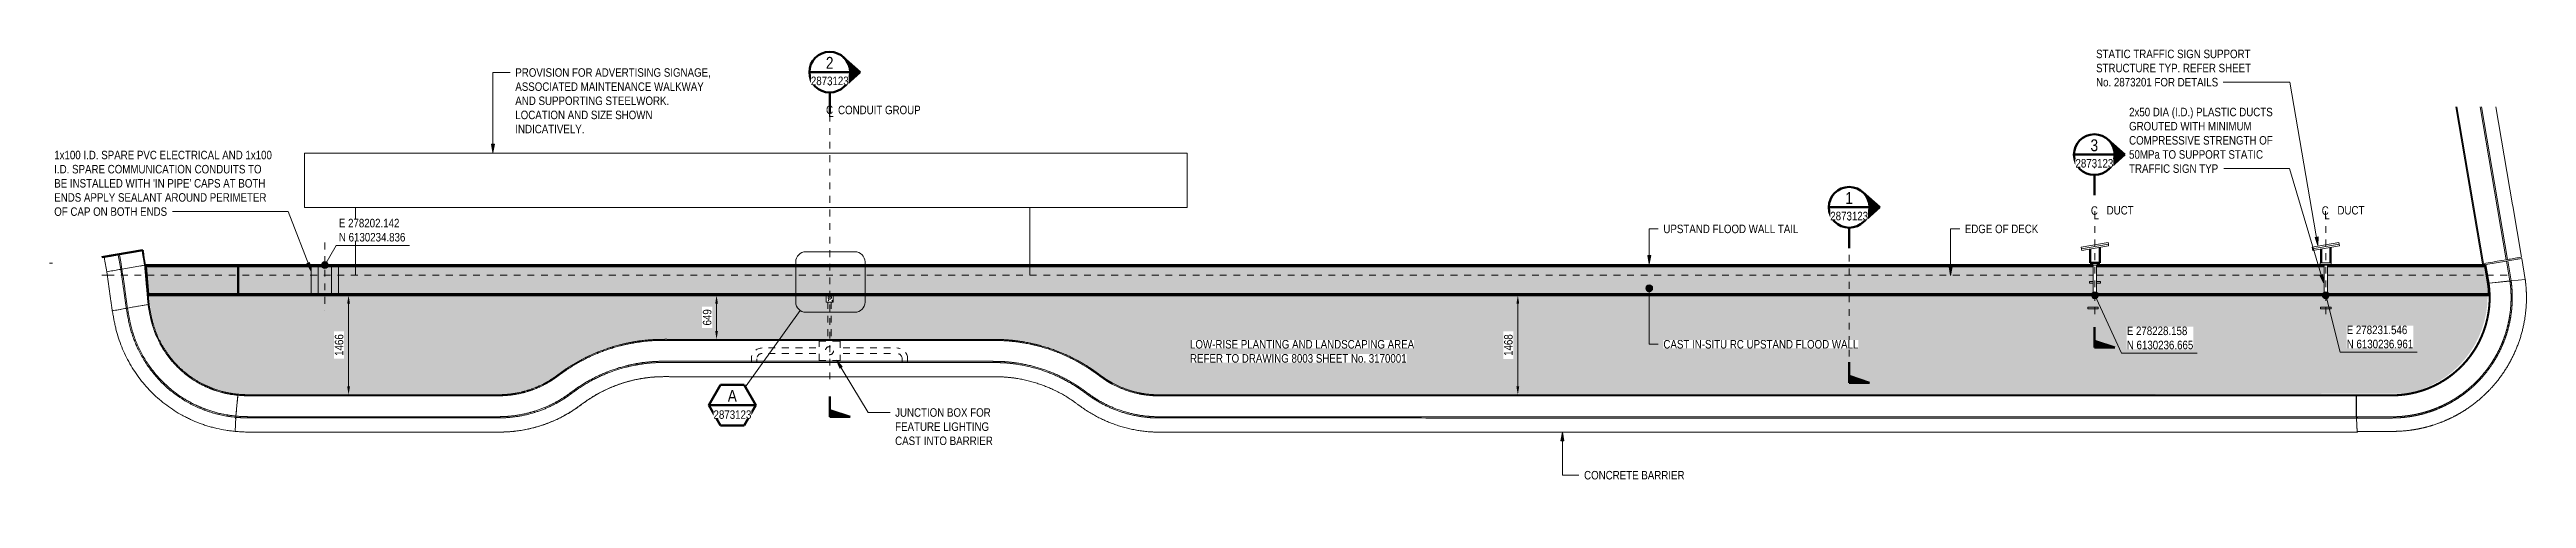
# Model space of a CAD drawing. Header units: metres. Extents: x 305 to 401, y 3 to 1216.
# Drawn here: x 304.94 to 341.43, y 1209.08 to 1215.7 of the extents above.
import ezdxf

# ---------------------------------------------------------------- set-up
doc = ezdxf.new("R2010")
doc.units = ezdxf.units.M
for name, pattern in [('Dot_Section Line', [0.02, 0, -0.02]), ('JacobsCenter', [0.015, 0.009, -0.0015, 0.003, -0.0015]), ('JacobsDash', [0.0045, 0.003, -0.0015])]:
    doc.linetypes.add(name, pattern=pattern)
doc.layers.get('Defpoints').update_dxf_attribs({"color": 41})
for name, color, linetype, lineweight in [('A-ANNO-DIMS', 7, 'Continuous', 9), ('A-ANNO-NOTE', 7, 'Continuous', 9), ('A-ANNO-SYMB', 7, 'Continuous', 9), ('A-DETL', 7, 'Continuous', 13), ('A-DETL-GENF', 7, 'Continuous', 9), ('A-FLOR', 7, 'Continuous', 50), ('A-FLOR-HDLN', 7, 'JacobsDash', 18), ('A-WALL', 7, 'Continuous', 50), ('G-ANNO-DIMS', 7, 'Continuous', 9), ('G-ANNO-TEXT', 7, 'Continuous', 9), ('S-BEAM', 7, 'Continuous', 50), ('S-BEAM-HDLN', 7, 'JacobsDash', 18), ('S-FSTN', 7, 'Continuous', 18)]:
    doc.layers.add(name, color=color, linetype=linetype, lineweight=lineweight)
doc.layers.add('G-ANNO-SYMB', color=7, linetype='Continuous', lineweight=35, true_color=0x0080ff)
doc.styles.add('Arial Narrow', font='ARIALN.TTF', dxfattribs={"height": 0.175})
doc.styles.add('Arial Narrow_1', font='ARIALN.TTF', dxfattribs={"height": 0.125})
doc.styles.add('Arial Narrow_2', font='ARIALN.TTF', dxfattribs={"height": 0.0025})
doc.dimstyles.new('Dimension_Standard_O__mm_', dxfattribs={"dimscale": 0.3048, "dimtxt": 0.127929, "dimasz": 0.410105, "dimexe": 0.393701, "dimexo": 0.246063, "dimgap": 0.246063, "dimtad": 1, "dimdec": 0, "dimlfac": 1000, "dimzin": 0, "dimdsep": 46, "dimtxsty": 'Arial Narrow_1', "dimsah": 1, "dimcen": 0.09, "dimaunit": 1, "dimadec": 4, "dimazin": 0, "dimtfac": 1, "dimtdec": 4, "dimtix": 1, "dimtmove": 0, "dimatfit": 3, "dimfxl": 1, "dimtvp": 1, "dimtfill": 1, "dimtolj": 1, "dimtzin": 0, "dimlwd": 18, "dimlwe": 18, "dimarcsym": 2})

# ---------------------------------------------------------------- blocks, each defined once
blk = doc.blocks.new('North_Wall - North_Wall-6845343-DRG-2873123 - PLAN - UPSTAND FLOOD WALL AT NORTH END')
at = {"layer": 'A-WALL', "linetype": 'JacobsDash', "lineweight": 18, "true_color": 0xc0c0c0}
h = blk.add_hatch(color=9, dxfattribs=at)
h.paths.add_polyline_path([(200.87, 1234.709), (228.096, 1237.091), (228.095, 1237.106), (200.869, 1234.724), (200.87, 1234.709)])
h.paths.add_polyline_path([(228.146, 1237.095), (231.483, 1237.387), (231.482, 1237.402), (228.145, 1237.11)])
h.paths.add_polyline_path([(231.533, 1237.392), (233.846, 1237.594), (233.842, 1237.609), (231.532, 1237.407)])
h = blk.add_hatch(color=9, dxfattribs=at)
h.paths.add_polyline_path([(200.906, 1234.296), (228.132, 1236.678), (228.096, 1237.091), (200.87, 1234.709), (200.905, 1234.312)])
h.paths.add_polyline_path([(228.182, 1236.682), (231.519, 1236.974), (231.483, 1237.387), (228.146, 1237.095), (228.17, 1236.825)])
h.paths.add_polyline_path([(231.569, 1236.978), (233.939, 1237.186), (233.928, 1237.263), (233.915, 1237.331), (233.846, 1237.594), (233.846, 1237.594), (231.533, 1237.392), (231.541, 1237.295)])
h = blk.add_hatch(color=9, dxfattribs=at)
h.paths.add_polyline_path([(201.168, 1234.304), (228.134, 1236.663), (228.132, 1236.678), (200.906, 1234.296), (200.907, 1234.281)])
h.paths.add_polyline_path([(228.183, 1236.667), (231.521, 1236.959), (231.519, 1236.974), (228.182, 1236.682), (228.182, 1236.679)])
h.paths.add_polyline_path([(231.57, 1236.963), (233.941, 1237.171), (233.939, 1237.186), (231.569, 1236.978), (231.569, 1236.977)])
for points in [[(233.941, 1237.171), (233.941, 1237.171), (233.924, 1237.169)], [(199.522, 1234.591), (200.87, 1234.709), (200.869, 1234.724), (200.487, 1234.691), (200.487, 1234.691), (199.512, 1234.605), (199.515, 1234.591), (199.522, 1234.591)], [(199.588, 1234.18), (200.906, 1234.296), (200.87, 1234.709), (199.515, 1234.591), (199.586, 1234.192)]]:
    blk.add_hatch(color=9, dxfattribs=at).paths.add_polyline_path(points)
h = blk.add_hatch(color=9, dxfattribs=at)
h.paths.add_polyline_path([(199.595, 1234.166), (200.907, 1234.281), (200.906, 1234.296), (199.588, 1234.18), (199.591, 1234.166), (199.594, 1234.166)])
h.paths.add_polyline_path([(200.822, 1234.273), (200.822, 1234.273), (200.8, 1234.275)])
at = {"layer": 'A-WALL'}
for p, q in [((228.145, 1237.11), (231.482, 1237.402)), ((231.483, 1237.387), (228.146, 1237.095)), ((231.532, 1237.407), (233.842, 1237.609)), ((233.846, 1237.594), (231.533, 1237.392)), ((233.846, 1237.594), (233.842, 1237.609)), ((233.915, 1237.331), (233.846, 1237.594)), ((200.869, 1234.724), (228.095, 1237.106)), ((228.096, 1237.091), (200.87, 1234.709)), ((228.182, 1236.682), (231.519, 1236.974)), ((231.521, 1236.959), (228.183, 1236.667)), ((231.521, 1236.959), (228.183, 1236.667)), ((231.569, 1236.978), (233.939, 1237.186)), ((233.941, 1237.171), (231.57, 1236.963)), ((233.941, 1237.171), (231.57, 1236.963)), ((200.906, 1234.296), (228.132, 1236.678)), ((228.134, 1236.663), (200.907, 1234.281)), ((228.134, 1236.663), (200.907, 1234.281)), ((199.512, 1234.605), (200.869, 1234.724)), ((200.87, 1234.709), (199.515, 1234.591)), ((199.515, 1234.591), (199.588, 1234.18)), ((200.869, 1234.724), (200.87, 1234.709)), ((200.869, 1234.724), (200.87, 1234.709)), ((200.87, 1234.709), (200.906, 1234.296)), ((200.906, 1234.296), (199.588, 1234.18)), ((200.907, 1234.281), (199.591, 1234.166)), ((200.907, 1234.281), (199.591, 1234.166)), ((200.906, 1234.296), (200.907, 1234.288)), ((200.907, 1234.288), (200.907, 1234.281))]:
    blk.add_line(p, q, dxfattribs=at)
at = {"layer": 'A-WALL', "flags": 128}
for points in [[(233.939, 1237.186), (233.929, 1237.258), (233.915, 1237.331)], [(233.93, 1237.253), (233.93, 1237.251), (233.933, 1237.236)], [(233.939, 1237.186), (233.94, 1237.178), (233.941, 1237.171)], [(199.512, 1234.605), (199.514, 1234.598), (199.515, 1234.591)], [(199.588, 1234.18), (199.589, 1234.173), (199.591, 1234.166)]]:
    blk.add_lwpolyline(points, dxfattribs=at)
blk = doc.blocks.new('WGA22_Str_Fra_Steel_CHS - 139_7x5 CHS-8730361-DRG-2873123 - PLAN - UPSTAND FLOOD WALL AT NORTH END')
at = {"layer": 'S-BEAM-HDLN'}
for p, q in [((335.008, 1212.757), (335.008, 1212.554)), ((335.138, 1212.78), (335.138, 1212.554))]:
    blk.add_line(p, q, dxfattribs=at)
blk = doc.blocks.new('Column Base Plate with Anchors_T2D - 25mm-8279529-DRG-2873123 - PLAN - UPSTAND FLOOD WALL AT NORTH END')
at = {"layer": 'S-FSTN'}
for p, q in [((334.871, 1212.784), (335.265, 1212.853)), ((334.871, 1212.784), (334.876, 1212.759)), ((335.27, 1212.828), (334.876, 1212.759)), ((335.265, 1212.853), (335.27, 1212.828))]:
    blk.add_line(p, q, dxfattribs=at)
blk = doc.blocks.new('Column Base Plate-4 Hole - 25mm-6948208-DRG-2873123 - PLAN - UPSTAND FLOOD WALL AT NORTH END')
at = {"layer": 'S-FSTN'}
for p, q in [((334.876, 1212.759), (335.27, 1212.828)), ((334.876, 1212.759), (334.88, 1212.735)), ((335.274, 1212.803), (334.88, 1212.735)), ((335.27, 1212.828), (335.274, 1212.803))]:
    blk.add_line(p, q, dxfattribs=at)
blk = doc.blocks.new('Barrier Post Column Base Plate-4 Hole - 25mm-9262172-DRG-2873123 - PLAN - UPSTAND FLOOD WALL AT NORTH END')
at = {"layer": 'S-FSTN'}
for p, q in [((338.393, 1211.9), (338.553, 1211.9)), ((338.393, 1211.9), (338.393, 1211.875)), ((338.553, 1211.875), (338.393, 1211.875)), ((338.553, 1211.9), (338.553, 1211.875))]:
    blk.add_line(p, q, dxfattribs=at)
blk = doc.blocks.new('Barrier Post Column Base Plate-4 Hole - 25mm-V2-DRG-2873123 - PLAN - UPSTAND FLOOD WALL AT NORTH END')
at = {"layer": 'S-FSTN'}
for p, q in [((338.39, 1212.554), (338.55, 1212.554)), ((338.39, 1212.529), (338.39, 1212.554)), ((338.55, 1212.529), (338.39, 1212.529)), ((338.55, 1212.554), (338.554, 1212.554)), ((338.55, 1212.554), (338.55, 1212.529)), ((338.554, 1212.529), (338.55, 1212.529)), ((338.554, 1212.554), (338.554, 1212.529))]:
    blk.add_line(p, q, dxfattribs=at)
blk = doc.blocks.new('Column Base Plate with Anchors_T2D - 25mm-8279530-DRG-2873123 - PLAN - UPSTAND FLOOD WALL AT NORTH END')
at = {"layer": 'S-FSTN'}
for p, q in [((334.969, 1211.9), (335.119, 1211.9)), ((334.969, 1211.9), (334.969, 1211.875)), ((335.119, 1211.875), (334.969, 1211.875)), ((335.119, 1211.9), (335.119, 1211.875))]:
    blk.add_line(p, q, dxfattribs=at)
blk = doc.blocks.new('WGA22_Str_Fra_Steel_CHS - 139_7x5 CHS-V1-DRG-2873123 - PLAN - UPSTAND FLOOD WALL AT NORTH END')
at = {"layer": 'S-BEAM-HDLN'}
for p, q in [((338.408, 1212.757), (338.408, 1212.554)), ((338.408, 1212.554), (338.408, 1212.554)), ((338.538, 1212.78), (338.538, 1212.554)), ((338.538, 1212.554), (338.538, 1212.554))]:
    blk.add_line(p, q, dxfattribs=at)
blk = doc.blocks.new('Barrier Post Column Base Plate - 25mm-9266868-DRG-2873123 - PLAN - UPSTAND FLOOD WALL AT NORTH END')
at = {"layer": 'S-FSTN', "linetype": 'JacobsDash', "lineweight": 9}
for p, q in [((334.993, 1212.279), (335.048, 1212.279)), ((334.993, 1212.279), (334.993, 1212.254)), ((335.048, 1212.254), (334.993, 1212.254)), ((335.098, 1212.279), (335.153, 1212.279)), ((335.153, 1212.254), (335.098, 1212.254)), ((335.153, 1212.279), (335.153, 1212.254))]:
    blk.add_line(p, q, dxfattribs=at)
blk = doc.blocks.new('Section - sectionTail-4870194-DRG-2873123 - PLAN - UPSTAND FLOOD WALL AT NORTH END')
at = {"layer": 'G-ANNO-SYMB', "lineweight": 9}
blk.add_hatch(color=7, dxfattribs=at).paths.add_polyline_path([(-0.006, 0.006), (-0.004, 0), (-0.006, 0)])
at = {"layer": 'G-ANNO-SYMB', "color": 7, "lineweight": 50}
for p, q in [((-0.006, 0.006), (-0.006, 0)), ((-0.004, 0), (-0.006, 0.006)), ((-0.006, 0), (-0.004, 0)), ((-0.006, 0), (0, 0))]:
    blk.add_line(p, q, dxfattribs=at)
blk = doc.blocks.new('Section - SectionHead-4898858-DRG-2873123 - PLAN - UPSTAND FLOOD WALL AT NORTH END')
at = {"layer": 'G-ANNO-SYMB', "lineweight": 9}
h = blk.add_hatch(color=7, dxfattribs=at)
edge = h.paths.add_edge_path()
edge.add_line((-0.002, 0.009), (0.00247, 0.004))
edge.add_arc((-0.002, 0), 0.006, 41.82771, 138.17229)
edge.add_line((-0.00647, 0.004), (-0.002, 0.009))
at = {"layer": 'G-ANNO-SYMB', "color": 7, "lineweight": 50}
for p, q in [((-0.002, 0.009), (-0.00647, 0.004)), ((0.00247, 0.004), (-0.002, 0.009)), ((0.004, 0), (0.01, 0))]:
    blk.add_line(p, q, dxfattribs=at)
for start, end in [(360, 180), (180, 360)]:
    blk.add_arc((-0.002, 0), 0.006, start, end, dxfattribs=at)
blk = doc.blocks.new('CS_Annot_Centreline Symbol2 - CS_Annot_Centreline Symbol 2-5073161-DRG-2873123 - PLAN - UPSTAND FLOOD WALL AT NORTH END')
at = {"layer": 'A-ANNO-NOTE', "char_height": 0.0025, "attachment_point": 1, "style": 'Arial Narrow_2'}
for s, insert, width in [('C  ', (-0.00109, 0.00476), 0.0044093), ('L', (-0.00041, 0.00392), 0.0019241)]:
    blk.add_mtext(s, dxfattribs=dict(at, insert=insert, width=width))
blk = doc.blocks.new('DIMBLOCK1-DRG-2873123 - PLAN - UPSTAND FLOOD WALL AT NORTH END')
at = {"layer": 'A-ANNO-DIMS', "color": 0, "lineweight": 18, "transparency": 16777216}
for p, q in [((309.279, 1212.074), (309.466, 1212.074)), ((309.346, 1210.733), (309.346, 1211.949)), ((309.282, 1210.608), (309.466, 1210.608))]:
    blk.add_line(p, q, dxfattribs=at)
at = {"layer": 'A-ANNO-DIMS', "color": 0, "transparency": 16777216}
for points in [[(309.325, 1211.949), (309.367, 1211.949), (309.346, 1212.074)], [(309.325, 1210.733), (309.367, 1210.733), (309.346, 1210.608)]]:
    blk.add_solid(points, dxfattribs=at)
at = {"layer": 'Defpoints', "color": 0, "transparency": 16777216}
for p in [(309.204, 1212.074), (309.346, 1212.074), (309.207, 1210.608)]:
    blk.add_point(p, dxfattribs=at)
at = {"layer": 'A-ANNO-DIMS', "color": 0, "lineweight": 18, "transparency": 16777216, "insert": (309.207, 1211.341), "char_height": 0.125, "width": 0.38013, "attachment_point": 5, "rotation": 90, "style": 'Arial Narrow_1', "bg_fill": 3, "box_fill_scale": 1.1, "bg_fill_color": 256, "bg_fill_true_color": 13158600, "bg_fill_transparency": 0}
blk.add_mtext('\\A1;1466', dxfattribs=at)
blk = doc.blocks.new('DIMBLOCK2-DRG-2873123 - PLAN - UPSTAND FLOOD WALL AT NORTH END')
at = {"layer": 'A-ANNO-DIMS', "color": 0, "lineweight": 18, "transparency": 16777216}
for p, q in [((314.883, 1212.074), (314.647, 1212.074)), ((314.767, 1211.549), (314.767, 1211.949)), ((314.864, 1211.424), (314.647, 1211.424))]:
    blk.add_line(p, q, dxfattribs=at)
at = {"layer": 'A-ANNO-DIMS', "color": 0, "transparency": 16777216}
for points in [[(314.747, 1211.949), (314.788, 1211.949), (314.767, 1212.074)], [(314.747, 1211.549), (314.788, 1211.549), (314.767, 1211.424)]]:
    blk.add_solid(points, dxfattribs=at)
at = {"layer": 'Defpoints', "color": 0, "transparency": 16777216}
for p in [(314.958, 1212.074), (314.939, 1211.424)]:
    blk.add_point(p, dxfattribs=at)
at = {"layer": 'A-ANNO-DIMS', "color": 0, "lineweight": 18, "transparency": 16777216, "insert": (314.629, 1211.749), "char_height": 0.125, "width": 0.2851, "attachment_point": 5, "rotation": 90, "style": 'Arial Narrow_1', "bg_fill": 3, "box_fill_scale": 1.1, "bg_fill_color": 256, "bg_fill_true_color": 13158600, "bg_fill_transparency": 0}
blk.add_mtext('\\A1;649', dxfattribs=at)
at = {"layer": 'Defpoints', "color": 0, "transparency": 16777216}
blk.add_point((314.767, 1212.074), dxfattribs=at)
blk = doc.blocks.new('DIMBLOCK3-DRG-2873123 - PLAN - UPSTAND FLOOD WALL AT NORTH END')
at = {"layer": 'A-ANNO-DIMS', "color": 0, "lineweight": 18, "transparency": 16777216}
for p, q in [((326.726, 1212.074), (326.451, 1212.074)), ((326.571, 1210.731), (326.571, 1211.949)), ((326.745, 1210.606), (326.451, 1210.606))]:
    blk.add_line(p, q, dxfattribs=at)
at = {"layer": 'A-ANNO-DIMS', "color": 0, "transparency": 16777216}
for points in [[(326.55, 1211.949), (326.591, 1211.949), (326.571, 1212.074)], [(326.55, 1210.731), (326.591, 1210.731), (326.571, 1210.606)]]:
    blk.add_solid(points, dxfattribs=at)
at = {"layer": 'Defpoints', "color": 0, "transparency": 16777216}
for p in [(326.571, 1212.074), (326.801, 1212.074), (326.82, 1210.606)]:
    blk.add_point(p, dxfattribs=at)
at = {"layer": 'A-ANNO-DIMS', "color": 0, "lineweight": 18, "transparency": 16777216, "insert": (326.432, 1211.34), "char_height": 0.125, "width": 0.38013, "attachment_point": 5, "rotation": 90, "style": 'Arial Narrow_1', "bg_fill": 3, "box_fill_scale": 1.1, "bg_fill_color": 256, "bg_fill_true_color": 13158600, "bg_fill_transparency": 0}
blk.add_mtext('\\A1;1468', dxfattribs=at)
blk = doc.blocks.new('CS_Annot_Centreline Symbol1 - CS_Annot_Centreline Symbol-5070896-DRG-2873123 - PLAN - UPSTAND FLOOD WALL AT NORTH END')
at = {"layer": 'A-ANNO-NOTE', "char_height": 0.0025, "attachment_point": 1, "style": 'Arial Narrow_2'}
for s, insert, width in [('C  ', (-0.00119, 0.00463), 0.0044093), ('L', (-0.00041, 0.00329), 0.0019241)]:
    blk.add_mtext(s, dxfattribs=dict(at, insert=insert, width=width))
blk = doc.blocks.new('Detail View - SheetRef-4900799-DRG-2873123 - PLAN - UPSTAND FLOOD WALL AT NORTH END')
at = {"layer": 'A-ANNO-SYMB', "lineweight": 50}
for p, q in [((-0.00346, 0.006), (-0.00693, 0)), ((-0.00693, 0), (0.00693, 0)), ((0.00346, 0.006), (-0.00346, 0.006)), ((0.00693, 0), (0.00346, 0.006)), ((-0.00693, 0), (-0.00347, -0.006)), ((-0.00347, -0.006), (0.00346, -0.006)), ((0.00346, -0.006), (0.00693, 0))]:
    blk.add_line(p, q, dxfattribs=at)

msp = doc.modelspace()

# ---------------------------------------------------------------- hatches: boundary and pattern name
at = {"layer": 'A-DETL-GENF'}
h = msp.add_hatch(dxfattribs=at)
h.set_pattern_fill('FP_1', color=256, style=0, pattern_type=2)
h.set_pattern_definition([(315, (105.507, -8.321), (0.44901281, 0), [0.3175, -0.3175]), (315, (105.592, -8.237), (0.44901281, 0), [0.3175, -0.3175]), (315, (105.676, -8.153), (0.44901281, 0), [0.3175, -0.3175]), (45, (105.732, -8.153), (0, 0.44901281), [0.3175, -0.3175]), (45, (105.816, -8.237), (0, 0.44901281), [0.3175, -0.3175]), (45, (105.9, -8.321), (0, 0.44901281), [0.3175, -0.3175])])
h.paths.add_polyline_path([(321.289, 1210.5874), (339.6389, 1210.6243), (339.7687, 1210.6524), (339.8908, 1210.6903), (340.0104, 1210.7393), (340.1206, 1210.7959), (340.2297, 1210.8646), (340.3323, 1210.9428), (340.4276, 1211.0297), (340.5178, 1211.1283), (340.5943, 1211.2281), (340.6628, 1211.3358), (340.7222, 1211.4503), (340.7712, 1211.5696), (340.8096, 1211.6927), (340.8369, 1211.8188), (340.853, 1211.9468), (340.8571, 1212.0737), (306.3957, 1212.0733), (306.4526, 1211.7383), (306.4885, 1211.6058), (306.5344, 1211.4827), (306.591, 1211.3646), (306.6585, 1211.2516), (306.7358, 1211.1455), (306.8229, 1211.0465), (306.917, 1210.9572), (307.0214, 1210.875), (307.1314, 1210.8036), (307.2482, 1210.7422), (307.3678, 1210.6924), (307.4957, 1210.6526), (307.6245, 1210.6252), (307.7537, 1210.6098), (307.8964, 1210.6058), (311.5624, 1210.6089), (311.6863, 1210.6158), (311.8143, 1210.6339), (311.9441, 1210.664), (312.0653, 1210.7031), (312.1869, 1210.7543), (312.3031, 1210.8155), (312.4077, 1210.882), (312.5146, 1210.9627), (312.6523, 1211.0529), (312.8009, 1211.1365), (312.9592, 1211.2119), (313.118, 1211.2749), (313.2816, 1211.3273), (313.4473, 1211.3685), (313.6139, 1211.3984), (313.7806, 1211.4171), (313.9579, 1211.4248), (318.9076, 1211.4096), (319.064, 1211.4022), (319.2317, 1211.3834), (319.4048, 1211.352), (319.5665, 1211.3118), (319.7224, 1211.2625), (319.887, 1211.1979), (320.0357, 1211.1284), (320.1861, 1211.0457), (320.3294, 1210.9543), (320.4702, 1210.8524), (320.5707, 1210.7864), (320.6794, 1210.7278), (320.7944, 1210.6785), (320.9134, 1210.6394), (321.0428, 1210.61), (321.164, 1210.5934), (321.2872, 1210.5875)])
h.paths.add_polyline_path([(323.4266, 1210.592), (323.4266, 1210.592), (323.4266, 1210.6069)])
h.paths.add_polyline_path([(323.2761, 1210.592), (323.2761, 1210.592), (323.2761, 1210.6069)])
h.paths.add_polyline_path([(322.1729, 1210.5921), (322.1729, 1210.5921), (322.1729, 1210.6071)])
h.paths.add_polyline_path([(322.1478, 1210.5921), (322.1478, 1210.5921), (322.1478, 1210.6071)])
h.paths.add_polyline_path([(321.6499, 1210.5921), (321.6499, 1210.5921), (321.6499, 1210.6071)])
h.paths.add_polyline_path([(322.1228, 1210.5921), (322.1228, 1210.5921), (322.1228, 1210.6071)])
h.paths.add_polyline_path([(322.0977, 1210.5921), (322.0977, 1210.5921), (322.0977, 1210.6071)])
h.paths.add_polyline_path([(322.0726, 1210.5921), (322.0726, 1210.5921), (322.0726, 1210.6071)])
h.paths.add_polyline_path([(322.0474, 1210.5921), (322.0474, 1210.5921), (322.0474, 1210.6071)])
h.paths.add_polyline_path([(322.0223, 1210.5921), (322.0223, 1210.5921), (322.0223, 1210.6071)])
h.paths.add_polyline_path([(321.9466, 1210.5921), (321.9466, 1210.5921), (321.9466, 1210.6071)])
h.paths.add_polyline_path([(321.9211, 1210.5921), (321.9211, 1210.5921), (321.9211, 1210.6071)])
h.paths.add_polyline_path([(321.8946, 1210.5921), (321.8946, 1210.5921), (321.8946, 1210.6071)])
h.paths.add_polyline_path([(321.546, 1210.5921), (321.546, 1210.5921), (321.546, 1210.6069)])
h.paths.add_polyline_path([(323.2855, 1210.607), (323.2855, 1210.607), (323.3012, 1210.607)])
h.paths.add_polyline_path([(316.4826, 1211.9727), (316.384, 1211.9728), (316.3841, 1212.0727), (316.4841, 1212.0726), (316.484, 1211.9727)])
h.paths.add_polyline_path([(316.4319, 1212.0172), (316.4384, 1212.0175), (316.4446, 1212.0195), (316.4501, 1212.023), (316.4545, 1212.0278), (316.4576, 1212.0336), (316.459, 1212.0399), (316.4587, 1212.0465), (316.4567, 1212.0527), (316.4532, 1212.0582), (316.4484, 1212.0626), (316.4426, 1212.0656), (316.4362, 1212.067), (316.4297, 1212.0667), (316.4235, 1212.0648), (316.418, 1212.0613), (316.4136, 1212.0565), (316.4106, 1212.0507), (316.4092, 1212.0443), (316.4094, 1212.0378), (316.4114, 1212.0316), (316.4149, 1212.0261), (316.4197, 1212.0216), (316.4255, 1212.0186), (316.4306, 1212.0175)])
h = msp.add_hatch(dxfattribs=at)
h.set_pattern_fill('FP_2', color=256, style=0, pattern_type=2)
h.set_pattern_definition([(0, (105.507, -8.321), (0.2032, 0.0508), [0.01676, -0.13564, 0.01676, -0.13564, -0.8128]), (0, (105.507, -8.321), (0.2032, 0.0508), [-0.3048, 0.01676, -0.28804, 0.01676, -0.13564, -0.3556]), (0, (105.507, -8.321), (0.2032, 0.0508), [-0.762, 0.01676, -0.08484, 0.01676, -0.23724]), (120, (105.584, -8.296), (-0.1455940905, 0.150576362), [0.01676, -0.13564, 0.01676, -0.13564, -0.8128]), (120, (105.584, -8.296), (-0.1455940905, 0.150576362), [-0.3048, 0.01676, -0.28804, 0.01676, -0.13564, -0.3556]), (120, (105.584, -8.296), (-0.1455940905, 0.150576362), [-0.762, 0.01676, -0.08484, 0.01676, -0.23724]), (240, (105.609, -8.194), (-0.0576059095, -0.201376362), [0.01676, -0.13564, 0.01676, -0.13564, -0.8128]), (240, (105.609, -8.194), (-0.0576059095, -0.201376362), [-0.3048, 0.01676, -0.28804, 0.01676, -0.13564, -0.3556]), (240, (105.609, -8.194), (-0.0576059095, -0.201376362), [-0.762, 0.01676, -0.08484, 0.01676, -0.23724])])
h.paths.add_polyline_path([(316.484, 1211.9727), (316.4841, 1212.0726), (316.3841, 1212.0727), (316.384, 1211.9728), (316.4826, 1211.9727)])
h.paths.add_polyline_path([(316.4319, 1212.0172), (316.4255, 1212.0186), (316.4197, 1212.0216), (316.4149, 1212.0261), (316.4114, 1212.0316), (316.4094, 1212.0378), (316.4094, 1212.0456), (316.4114, 1212.0523), (316.4143, 1212.0572), (316.418, 1212.0613), (316.4235, 1212.0648), (316.4297, 1212.0667), (316.4362, 1212.067), (316.4426, 1212.0656), (316.4484, 1212.0626), (316.4538, 1212.0572), (316.4567, 1212.0527), (316.4587, 1212.0465), (316.4587, 1212.0387), (316.4576, 1212.0336), (316.4545, 1212.0278), (316.4501, 1212.023), (316.4446, 1212.0195), (316.4384, 1212.0175)])
at = {"layer": 'G-ANNO-DIMS', "lineweight": 18}
h = msp.add_hatch(color=256, dxfattribs=at)
edge = h.paths.add_edge_path()
edge.add_arc((308.996, 1212.5187), 0.05, 0, 360)
h = msp.add_hatch(color=256, dxfattribs=at)
edge = h.paths.add_edge_path()
edge.add_arc((335.0727, 1212.0737), 0.05, 0, 360)
h = msp.add_hatch(color=256, dxfattribs=at)
edge = h.paths.add_edge_path()
edge.add_arc((338.4727, 1212.0737), 0.05, 0, 360)
at = {"layer": 'G-ANNO-TEXT'}
for points in [[(311.472, 1214.178), (311.4941, 1214.303), (311.45, 1214.303)], [(338.358, 1212.8079), (338.3584, 1212.9348), (338.315, 1212.9273)], [(308.7972, 1212.4338), (308.7725, 1212.5583), (308.7314, 1212.5423)], [(328.5066, 1212.5376), (328.5287, 1212.6626), (328.4846, 1212.6626)], [(332.9467, 1212.3677), (332.9688, 1212.4927), (332.9247, 1212.4927)], [(338.4418, 1212.2563), (338.4273, 1212.3824), (338.3851, 1212.3698)], [(316.5354, 1211.1169), (316.581, 1210.9984), (316.6187, 1211.0211)], [(327.2269, 1210.0555), (327.2049, 1209.9305), (327.249, 1209.9305)]]:
    msp.add_hatch(color=256, dxfattribs=at).paths.add_polyline_path(points)
h = msp.add_hatch(color=256, dxfattribs=at)
edge = h.paths.add_edge_path()
edge.add_arc((328.5066, 1212.1775), 0.05, 0, 360)

# ---------------------------------------------------------------- linework, layer by layer
at = {"layer": 'A-ANNO-SYMB', "lineweight": 18}
for p, q in [((315.9336, 1212.565), (315.9336, 1211.9736)), ((316.8047, 1212.715), (316.0836, 1212.715)), ((316.9547, 1211.9736), (316.9547, 1212.565)), ((316.0836, 1211.8236), (316.8047, 1211.8236))]:
    msp.add_line(p, q, dxfattribs=at)
for centre, start, end in [((316.0836, 1212.565), 90, 180), ((316.8047, 1212.565), 0, 90), ((316.0836, 1211.9736), 180, 270), ((316.8047, 1211.9736), 270, 0)]:
    msp.add_arc(centre, 0.15, start, end, dxfattribs=at)
at = {"layer": 'A-DETL', "linetype": 'JacobsCenter', "lineweight": 18}
for p, q in [((316.4341, 1210.8373), (316.4341, 1214.7973)), ((335.0727, 1211.7937), (335.0727, 1213.1937)), ((338.4727, 1211.7937), (338.4727, 1213.2337)), ((308.9968, 1212.8495), (308.9968, 1211.8495))]:
    msp.add_line(p, q, dxfattribs=at)
at = {"layer": 'A-DETL', "color": 143, "lineweight": 18, "true_color": 0x78aac8}
for p, q in [((308.6968, 1214.1695), (308.6968, 1213.3683)), ((321.6974, 1214.1695), (308.6968, 1214.1695)), ((321.6974, 1213.3683), (321.6974, 1214.1695)), ((308.6968, 1213.3683), (321.6974, 1213.3683)), ((309.4468, 1212.3687), (309.4468, 1213.3683)), ((319.3828, 1213.3683), (319.3828, 1212.3687)), ((308.7968, 1212.5187), (308.7968, 1212.0727)), ((308.8968, 1212.5187), (308.8968, 1212.0727)), ((309.0968, 1212.5187), (309.0968, 1212.0727)), ((309.1968, 1212.5187), (309.1968, 1212.0727)), ((316.384, 1211.9727), (316.3841, 1212.0727)), ((316.384, 1211.9727), (316.484, 1211.9727)), ((316.3841, 1212.0727), (316.4841, 1212.0727)), ((316.484, 1211.9727), (316.4841, 1212.0727))]:
    msp.add_line(p, q, dxfattribs=at)
at = {"layer": 'A-DETL', "lineweight": 18}
for p, q in [((335.0977, 1212.5187), (335.0477, 1212.5187)), ((335.0477, 1212.5187), (335.0477, 1212.0737)), ((335.0977, 1212.0737), (335.0977, 1212.5187)), ((338.4977, 1212.5187), (338.4477, 1212.5187)), ((338.4477, 1212.5187), (338.4477, 1212.0737)), ((338.4977, 1212.0737), (338.4977, 1212.5187)), ((335.0477, 1212.0737), (335.0977, 1212.0737)), ((338.4477, 1212.0737), (338.4977, 1212.0737))]:
    msp.add_line(p, q, dxfattribs=at)
at = {"layer": 'A-DETL', "color": 7, "lineweight": 9, "true_color": 0xffffff}
for p, q in [((316.3841, 1212.0727), (316.384, 1211.9728)), ((316.384, 1211.9728), (316.484, 1211.9727)), ((316.4841, 1212.0726), (316.3841, 1212.0727)), ((316.484, 1211.9727), (316.4841, 1212.0726))]:
    msp.add_line(p, q, dxfattribs=at)
at = {"layer": 'A-DETL', "color": 143, "linetype": 'JacobsDash', "lineweight": 18, "true_color": 0x78aac8}
for p, q in [((316.4077, 1211.9727), (316.4073, 1211.398)), ((316.4577, 1211.9727), (316.4573, 1211.398))]:
    msp.add_line(p, q, dxfattribs=at)
at = {"layer": 'A-DETL', "color": 143, "linetype": 'JacobsDash', "true_color": 0x78aac8}
for p, q in [((315.2807, 1211.1378), (315.2807, 1211.0828)), ((315.3607, 1211.1378), (315.3607, 1211.0828)), ((316.231, 1211.2978), (315.4407, 1211.2978)), ((316.231, 1211.2178), (315.4407, 1211.2178)), ((316.2773, 1211.398), (316.5904, 1211.398)), ((316.2773, 1211.1128), (316.2773, 1211.398)), ((316.2773, 1211.1128), (316.5904, 1211.1128)), ((316.5904, 1211.398), (316.5904, 1211.1128)), ((316.6303, 1211.2978), (317.4207, 1211.2978)), ((316.6303, 1211.2178), (317.4207, 1211.2178)), ((317.5007, 1211.1378), (317.5007, 1211.0828)), ((317.5807, 1211.1378), (317.5807, 1211.0828))]:
    msp.add_line(p, q, dxfattribs=at)
msp.add_circle((316.4307, 1211.2578), 0.06, dxfattribs=at)
at = {"layer": 'A-DETL', "color": 143, "linetype": 'JacobsDash', "lineweight": 18, "true_color": 0x78aac8}
for start, end in [(175, 355), (355, 175)]:
    msp.add_arc((316.4341, 1212.0421), 0.025, start, end, dxfattribs=at)
at = {"layer": 'A-DETL', "color": 143, "linetype": 'JacobsDash', "true_color": 0x78aac8}
for centre, radius, start, end in [((315.4407, 1211.1378), 0.16, 90, 180), ((315.4407, 1211.1378), 0.08, 90, 180), ((317.4207, 1211.1378), 0.16, 0, 90), ((317.4207, 1211.1378), 0.08, 0, 90)]:
    msp.add_arc(centre, radius, start, end, dxfattribs=at)
at = {"layer": 'A-FLOR', "lineweight": 9}
for p, q in [((340.7835, 1212.5384), (340.3882, 1214.8498)), ((340.7983, 1212.5409), (340.4034, 1214.8498)), ((341.1318, 1212.5977), (340.7466, 1214.8498)), ((341.1495, 1212.6008), (340.7649, 1214.8498)), ((340.9765, 1214.8498), (341.223, 1213.4093)), ((341.223, 1213.4093), (341.2261, 1213.3912)), ((341.2261, 1213.3912), (341.3553, 1212.6358)), ((305.9531, 1212.6685), (305.9708, 1212.6717)), ((305.9708, 1212.6717), (306.3042, 1212.7325)), ((306.3411, 1212.5161), (306.008, 1212.4588)), ((306.3411, 1212.5161), (306.2745, 1212.5046)), ((306.3042, 1212.7325), (306.3189, 1212.7352)), ((306.3562, 1212.5187), (306.3414, 1212.5162)), ((340.7983, 1212.5409), (340.7835, 1212.5384)), ((340.8178, 1212.524), (340.8177, 1212.5239)), ((340.8428, 1212.3769), (340.8177, 1212.5239)), ((340.8178, 1212.524), (340.8326, 1212.5265)), ((340.8649, 1212.2489), (340.8178, 1212.524)), ((341.1357, 1212.5781), (340.8326, 1212.5265)), ((340.8326, 1212.5265), (340.8796, 1212.2515)), ((341.1495, 1212.6008), (341.1318, 1212.5977)), ((341.1357, 1212.5781), (341.1535, 1212.5812)), ((341.1861, 1212.2838), (341.1357, 1212.5781)), ((341.3589, 1212.6162), (341.1535, 1212.5812)), ((341.1535, 1212.5812), (341.2038, 1212.2867)), ((341.4115, 1212.3084), (341.3589, 1212.6162)), ((306.0075, 1212.4587), (305.9897, 1212.4556)), ((306.3633, 1212.4374), (306.3572, 1212.5061)), ((306.3694, 1212.3687), (306.3642, 1212.4275)), ((340.8428, 1212.3769), (340.8428, 1212.3769)), ((340.8428, 1212.3769), (340.8647, 1212.2489)), ((340.8647, 1212.2498), (340.8796, 1212.2515)), ((340.8689, 1212.2493), (340.8649, 1212.2489)), ((340.8796, 1212.2515), (341.1859, 1212.2848)), ((340.8798, 1212.2505), (341.1861, 1212.2838)), ((341.186, 1212.2848), (341.2038, 1212.2867)), ((341.204, 1212.2858), (341.1861, 1212.2838)), ((341.204, 1212.2849), (341.1862, 1212.2829)), ((341.2038, 1212.2867), (341.4116, 1212.3079)), ((341.2038, 1212.2867), (341.204, 1212.2858)), ((341.204, 1212.2858), (341.4115, 1212.3084)), ((341.4117, 1212.3074), (341.4116, 1212.3079)), ((305.8654, 1211.8449), (305.8817, 1211.8478)), ((305.8862, 1211.8487), (305.8883, 1211.849)), ((306.193, 1211.9028), (306.3925, 1211.9367)), ((306.3925, 1211.9367), (306.4072, 1211.9392)), ((306.4087, 1211.9313), (306.4076, 1211.937)), ((341.4146, 1211.8005), (341.4146, 1211.8011)), ((318.904, 1211.4235), (318.8885, 1211.4237)), ((307.6852, 1210.2943), (307.7158, 1210.6009)), ((307.7158, 1210.6009), (307.7174, 1210.6159)), ((307.7327, 1210.6157), (307.7326, 1210.615)), ((338.923, 1210.6061), (338.9229, 1210.5911)), ((338.9229, 1210.5911), (338.9229, 1210.2829)), ((338.925, 1210.606), (338.923, 1210.6061)), ((338.9249, 1210.5912), (338.925, 1210.6063)), ((338.925, 1210.2831), (338.9249, 1210.5912)), ((338.9406, 1210.6075), (338.9406, 1210.6063)), ((307.6744, 1210.0685), (307.6836, 1210.2764)), ((307.6826, 1210.2533), (307.6836, 1210.2764)), ((307.6836, 1210.2764), (307.6852, 1210.2943)), ((307.9008, 1210.058), (307.9042, 1210.0579)), ((321.2944, 1210.0571), (321.298, 1210.0571)), ((338.9229, 1210.2829), (338.9231, 1210.2649)), ((338.9231, 1210.2649), (338.9347, 1210.0559)), ((338.9252, 1210.2653), (338.925, 1210.2831)), ((338.9368, 1210.0678), (338.9252, 1210.2653)), ((338.9347, 1210.0559), (338.9384, 1210.0559)), ((338.9384, 1210.0559), (338.9384, 1210.0678)), ((338.9385, 1210.2653), (338.9385, 1210.2831)), ((338.9406, 1210.2831), (338.9406, 1210.2653))]:
    msp.add_line(p, q, dxfattribs=at)
at = {"layer": 'A-FLOR'}
for p, q in [((305.7112, 1212.6349), (306.3165, 1212.7391)), ((306.3165, 1212.7391), (306.3172, 1212.7349)), ((306.3571, 1212.5064), (306.3572, 1212.5062)), ((306.3573, 1212.5055), (306.3574, 1212.5049)), ((340.8427, 1212.3687), (340.8444, 1212.3687))]:
    msp.add_line(p, q, dxfattribs=at)
at = {"layer": 'A-FLOR', "lineweight": 18}
msp.add_line((305.7112, 1212.3687), (305.7918, 1212.3687), dxfattribs=at)
at = {"layer": 'A-FLOR', "lineweight": 9, "flags": 128}
for points in [[(305.9531, 1212.6685), (305.9304, 1212.6643), (305.9076, 1212.6602), (305.8849, 1212.656), (305.8621, 1212.6519), (305.8393, 1212.6477), (305.8166, 1212.6436), (305.7938, 1212.6394), (305.7711, 1212.6353), (305.7483, 1212.6311)], [(306.0075, 1212.4587), (305.9891, 1212.5652), (305.9708, 1212.6717)], [(306.3414, 1212.5162), (306.329, 1212.5883), (306.3166, 1212.6604), (306.3042, 1212.7325)], [(306.3572, 1212.5064), (306.3568, 1212.5101), (306.3565, 1212.5141)], [(341.1318, 1212.5977), (341.0651, 1212.5864), (340.9984, 1212.575), (340.9317, 1212.5637), (340.865, 1212.5523), (340.7983, 1212.5409)], [(341.3553, 1212.6358), (341.3324, 1212.6319), (341.3096, 1212.628), (341.2867, 1212.6241), (341.2638, 1212.6202), (341.2409, 1212.6164), (341.2181, 1212.6125), (341.1952, 1212.6086), (341.1723, 1212.6047), (341.1495, 1212.6008)], [(305.7846, 1212.4204), (305.8074, 1212.4243), (305.8302, 1212.4282), (305.853, 1212.4321), (305.8758, 1212.436), (305.8986, 1212.44), (305.9214, 1212.4439), (305.9442, 1212.4478), (305.967, 1212.4517), (305.9897, 1212.4556)], [(306.3731, 1212.3275), (306.3712, 1212.3481), (306.3694, 1212.3687)], [(305.8655, 1211.845), (305.8883, 1211.849), (305.9112, 1211.8531), (305.934, 1211.8571), (305.9569, 1211.8611), (305.9797, 1211.8651), (306.0026, 1211.8692), (306.0254, 1211.8732), (306.0483, 1211.8772), (306.0711, 1211.8812)], [(306.0888, 1211.8844), (306.08, 1211.8828), (306.0711, 1211.8813)], [(306.0888, 1211.8844), (306.1648, 1211.8978), (306.193, 1211.9027)], [(306.2012, 1211.9042), (306.2408, 1211.9112), (306.3167, 1211.9246), (306.3927, 1211.938)], [(306.4074, 1211.9406), (306.4, 1211.9393), (306.3927, 1211.938)], [(306.4075, 1211.9406), (306.4075, 1211.9406), (306.4076, 1211.9406), (306.4076, 1211.9406), (306.4076, 1211.9406), (306.4076, 1211.9406)]]:
    msp.add_lwpolyline(points, dxfattribs=at)
at = {"layer": 'A-FLOR', "lineweight": 9}
for points in [[(305.7846, 1212.4204), (305.7725, 1212.4906), (305.7604, 1212.5609), (305.7483, 1212.6311)], [(306.3929, 1212.1066), (306.392, 1212.1162), (306.3911, 1212.1259), (306.3902, 1212.1355)], [(306.396, 1212.0714), (306.396, 1212.0722), (306.3959, 1212.073), (306.3958, 1212.0737)], [(306.4072, 1211.9392), (306.4074, 1211.9385), (306.4075, 1211.9378), (306.4076, 1211.937)], [(307.7174, 1210.6159), (307.7175, 1210.6162), (307.7175, 1210.6166), (307.7176, 1210.617), (307.7176, 1210.6172)], [(311.5517, 1210.0576), (311.5521, 1210.0576), (311.5525, 1210.0576), (311.5529, 1210.0576)], [(311.8545, 1210.0781), (311.8623, 1210.0792), (311.87, 1210.0804), (311.8778, 1210.0815)], [(311.9294, 1210.0902), (311.9359, 1210.0914), (311.9423, 1210.0926), (311.9487, 1210.0938)], [(311.9855, 1210.1012), (311.9917, 1210.1025), (312.0041, 1210.1052), (312.0164, 1210.108), (312.0225, 1210.1094)]]:
    msp.add_open_spline(points, degree=3, dxfattribs=at)
for points, knots in [([(305.9897, 1212.4556), (305.9897, 1212.4561), (305.9775, 1212.5271), (305.9652, 1212.598), (305.9531, 1212.6685)], [-0.06389148, -0.06389148, -0.06389148, -0.06389148, -0.063469003, -0.002781229, -0.002781229, -0.002781229, -0.002781229]), ([(306.3189, 1212.7352), (306.3249, 1212.7004), (306.3373, 1212.6287), (306.3497, 1212.5566), (306.3561, 1212.5192), (306.3562, 1212.5188)], [0.001743513, 0.001743513, 0.001743513, 0.001743513, 0.031734502, 0.063469003, 0.063871871, 0.063871871, 0.063871871, 0.063871871]), ([(306.3927, 1211.938), (306.391, 1211.957), (306.3876, 1211.9961), (306.3824, 1212.0544), (306.3771, 1212.1127), (306.3719, 1212.1705), (306.3667, 1212.2279), (306.3616, 1212.2854), (306.3565, 1212.343), (306.3496, 1212.4199), (306.3445, 1212.4776), (306.3411, 1212.5161)], [0, 0, 0, 0, 0.1, 0.2, 0.3, 0.4, 0.5, 0.6, 0.7, 0.8, 1, 1, 1, 1]), ([(306.3559, 1212.5186), (306.3593, 1212.4801), (306.3644, 1212.4224), (306.3713, 1212.3456), (306.3764, 1212.288), (306.3815, 1212.2305), (306.3866, 1212.1731), (306.3919, 1212.1153), (306.3963, 1212.0667), (306.3997, 1212.0278), (306.4032, 1211.989), (306.4058, 1211.9596), (306.4074, 1211.9406)], [0, 0, 0, 0, 0.2, 0.3, 0.4, 0.5, 0.6, 0.7, 0.8, 0.85, 0.9, 1, 1, 1, 1]), ([(305.7845, 1212.4203), (305.7913, 1212.3724), (305.8048, 1212.2765), (305.825, 1212.1326), (305.842, 1212.0128), (305.8555, 1211.9169), (305.8621, 1211.869), (305.8655, 1211.845)], [0, 0, 0, 0, 0.25, 0.5, 0.75, 0.875, 1, 1, 1, 1]), ([(306.0711, 1211.8813), (306.0678, 1211.9051), (306.0612, 1211.9533), (306.051, 1212.0253), (306.0408, 1212.0972), (306.0273, 1212.1927), (306.0105, 1212.3122), (305.9971, 1212.4079), (305.9903, 1212.4557)], [-1, -1, -1, -1, -0.875, -0.75, -0.625, -0.5, -0.25, 0, 0, 0, 0]), ([(306.008, 1212.4588), (306.0148, 1212.4109), (306.0282, 1212.3153), (306.045, 1212.1958), (306.0585, 1212.1004), (306.0687, 1212.0284), (306.0789, 1211.9564), (306.0855, 1211.9082), (306.0888, 1211.8844)], [0, 0, 0, 0, 0.25, 0.5, 0.625, 0.75, 0.875, 1, 1, 1, 1]), ([(306.385, 1212.1943), (306.3833, 1212.2129), (306.3793, 1212.2573), (306.3754, 1212.3017), (306.3731, 1212.3275)], [-0.34434576, -0.34434576, -0.34434576, -0.34434576, -0.2, 0, 0, 0, 0]), ([(340.8796, 1212.2515), (340.88, 1212.2476), (340.8809, 1212.24), (340.882, 1212.2299), (340.8827, 1212.2229), (340.8832, 1212.218), (340.8838, 1212.2133), (340.8843, 1212.2078), (340.885, 1212.2016), (340.8857, 1212.1953), (340.8866, 1212.1868), (340.8877, 1212.1765), (340.8886, 1212.1666), (340.8893, 1212.1598), (340.8896, 1212.1559), (340.8898, 1212.153), (340.8901, 1212.1502), (340.8903, 1212.1465), (340.8906, 1212.1423), (340.8909, 1212.1379), (340.8912, 1212.1333), (340.8915, 1212.1283), (340.8918, 1212.1226), (340.8921, 1212.1159), (340.8924, 1212.1101), (340.8926, 1212.1052), (340.8928, 1212.1003), (340.8931, 1212.0945), (340.8934, 1212.0882), (340.8936, 1212.0825), (340.8938, 1212.0773), (340.894, 1212.0728), (340.8941, 1212.0695), (340.8941, 1212.067), (340.8942, 1212.0647), (340.8942, 1212.0615), (340.8942, 1212.0571), (340.8942, 1212.0521), (340.8942, 1212.0467), (340.8942, 1212.0407), (340.8941, 1212.0351), (340.894, 1212.0304), (340.894, 1212.0266), (340.8939, 1212.0228), (340.8939, 1212.018), (340.8938, 1212.0122), (340.8937, 1212.0057), (340.8936, 1211.9995), (340.8935, 1211.9938), (340.8934, 1211.9888), (340.8932, 1211.9844), (340.8931, 1211.9805), (340.8929, 1211.9766), (340.8927, 1211.9715), (340.8923, 1211.965), (340.8918, 1211.9572), (340.8914, 1211.9517), (340.8911, 1211.947), (340.8907, 1211.9424), (340.8903, 1211.9367), (340.8898, 1211.9299), (340.8894, 1211.9243), (340.8891, 1211.9199), (340.8887, 1211.9154), (340.8883, 1211.9102), (340.8879, 1211.9047), (340.8875, 1211.8999), (340.8872, 1211.8965), (340.8869, 1211.8941), (340.8867, 1211.8919), (340.8864, 1211.8887), (340.8857, 1211.8829), (340.8849, 1211.8761), (340.8839, 1211.8681), (340.883, 1211.8618), (340.8821, 1211.8551), (340.8814, 1211.8493), (340.8807, 1211.8445), (340.8802, 1211.8408), (340.8797, 1211.837), (340.8791, 1211.8324), (340.8783, 1211.827), (340.8776, 1211.8213), (340.877, 1211.8172), (340.8765, 1211.8142), (340.8761, 1211.8116), (340.8756, 1211.8083), (340.875, 1211.8042), (340.8742, 1211.8), (340.8735, 1211.7956), (340.8727, 1211.7912), (340.8717, 1211.7861), (340.8706, 1211.7803), (340.8694, 1211.7739), (340.8682, 1211.768), (340.8672, 1211.7629), (340.8663, 1211.758), (340.8651, 1211.7521), (340.8638, 1211.7457), (340.8627, 1211.7398), (340.8616, 1211.7345), (340.8606, 1211.7297), (340.8596, 1211.7251), (340.8587, 1211.7209), (340.8579, 1211.7176), (340.8573, 1211.7151), (340.8568, 1211.7127), (340.8559, 1211.7093), (340.8547, 1211.7045), (340.8534, 1211.6989), (340.8518, 1211.6927), (340.85, 1211.6857), (340.8482, 1211.6788), (340.8465, 1211.6721), (340.8448, 1211.6656), (340.8431, 1211.6593), (340.8415, 1211.6532), (340.84, 1211.6478), (340.8387, 1211.643), (340.8378, 1211.6396), (340.8371, 1211.6371), (340.8366, 1211.6354), (340.8361, 1211.6338), (340.8354, 1211.6314), (340.8344, 1211.628), (340.833, 1211.6235), (340.8313, 1211.6183), (340.8295, 1211.6126), (340.8276, 1211.6065), (340.8255, 1211.6002), (340.8234, 1211.5936), (340.8212, 1211.5869), (340.8189, 1211.5798), (340.8168, 1211.5735), (340.815, 1211.5679), (340.8133, 1211.563), (340.8121, 1211.5596), (340.8113, 1211.5571), (340.8104, 1211.5547), (340.8093, 1211.5515), (340.8078, 1211.5474), (340.8062, 1211.5431), (340.8045, 1211.5387), (340.8027, 1211.5338), (340.8006, 1211.5284), (340.7982, 1211.5224), (340.7961, 1211.5169), (340.7943, 1211.5123), (340.7924, 1211.5075), (340.7902, 1211.5018), (340.7877, 1211.4956), (340.7854, 1211.4899), (340.7834, 1211.4848), (340.7816, 1211.4803), (340.7798, 1211.476), (340.7781, 1211.4719), (340.7764, 1211.468), (340.7751, 1211.4649), (340.774, 1211.4626), (340.7728, 1211.4599), (340.7712, 1211.4562), (340.7689, 1211.4512), (340.7667, 1211.4464), (340.7648, 1211.4423), (340.7633, 1211.439), (340.7618, 1211.4358), (340.7588, 1211.4293), (340.7555, 1211.4221), (340.7519, 1211.4144), (340.7484, 1211.407), (340.7453, 1211.4005), (340.7427, 1211.3951), (340.7409, 1211.3916), (340.7394, 1211.3885), (340.7375, 1211.3848), (340.7353, 1211.3807), (340.7328, 1211.3759), (340.73, 1211.3706), (340.7269, 1211.3648), (340.7238, 1211.359), (340.7206, 1211.353), (340.7178, 1211.348), (340.7156, 1211.3439), (340.7133, 1211.3397), (340.7106, 1211.3348), (340.7078, 1211.3295), (340.7052, 1211.325), (340.7034, 1211.3217), (340.7021, 1211.3194), (340.7009, 1211.3173), (340.6993, 1211.3145), (340.6972, 1211.3108), (340.6948, 1211.3069), (340.6923, 1211.3027), (340.6896, 1211.2982), (340.6865, 1211.2932), (340.6832, 1211.2878), (340.6795, 1211.2819), (340.6762, 1211.2766), (340.6734, 1211.2721), (340.6708, 1211.2679), (340.6678, 1211.2631), (340.6645, 1211.2578), (340.6621, 1211.2539), (340.6603, 1211.2511), (340.6587, 1211.2486), (340.6567, 1211.2455), (340.6544, 1211.2419), (340.6521, 1211.2385), (340.6498, 1211.235), (340.6476, 1211.2318), (340.6449, 1211.2279), (340.6418, 1211.2235), (340.6383, 1211.2185), (340.6344, 1211.2129), (340.63, 1211.2068), (340.6258, 1211.2008), (340.6215, 1211.1948), (340.6163, 1211.1874), (340.6118, 1211.1811), (340.608, 1211.1758), (340.6054, 1211.1724), (340.6035, 1211.1698), (340.602, 1211.1678), (340.6006, 1211.166), (340.5986, 1211.1634), (340.5958, 1211.1598), (340.5926, 1211.1557), (340.5891, 1211.1512), (340.5852, 1211.1463), (340.5816, 1211.1419), (340.5785, 1211.1381), (340.5762, 1211.1351), (340.5738, 1211.1321), (340.5707, 1211.1283), (340.5671, 1211.1237), (340.5616, 1211.1169), (340.5569, 1211.1111), (340.5528, 1211.1062), (340.5501, 1211.103), (340.5478, 1211.1003), (340.5456, 1211.0977), (340.5429, 1211.0946), (340.5389, 1211.0901), (340.5341, 1211.0847), (340.5282, 1211.0782), (340.5232, 1211.0727), (340.5178, 1211.0667), (340.5118, 1211.0601), (340.5061, 1211.0538), (340.5006, 1211.0478), (340.4957, 1211.0424), (340.4923, 1211.0387), (340.4902, 1211.0365), (340.489, 1211.0352), (340.4881, 1211.0342), (340.4872, 1211.0334), (340.4864, 1211.0326), (340.4856, 1211.0317), (340.4845, 1211.0306), (340.4829, 1211.029), (340.481, 1211.0271), (340.4793, 1211.0255), (340.4774, 1211.0237), (340.4748, 1211.0211), (340.4716, 1211.018), (340.4676, 1211.0141), (340.4634, 1211.0099), (340.4595, 1211.0061), (340.4561, 1211.0028), (340.4528, 1210.9996), (340.447, 1210.9939), (340.4405, 1210.9876), (340.4346, 1210.982), (340.4306, 1210.9782), (340.4274, 1210.9753), (340.4253, 1210.9733), (340.423, 1210.9712), (340.4198, 1210.9683), (340.4155, 1210.9645), (340.4108, 1210.9603), (340.4056, 1210.9558), (340.4002, 1210.9511), (340.3956, 1210.9471), (340.3918, 1210.9438), (340.3881, 1210.9406), (340.3838, 1210.9369), (340.3791, 1210.9329), (340.3734, 1210.928), (340.3684, 1210.9238), (340.3639, 1210.9201), (340.3615, 1210.9181), (340.3594, 1210.9164), (340.3574, 1210.9148), (340.3546, 1210.9126), (340.3508, 1210.9096), (340.3466, 1210.9063), (340.342, 1210.9027), (340.3369, 1210.8988), (340.3312, 1210.8944), (340.3265, 1210.8908), (340.3227, 1210.8879), (340.3188, 1210.8849), (340.3123, 1210.88), (340.3059, 1210.8751), (340.3004, 1210.8709), (340.2967, 1210.8682), (340.2939, 1210.8662), (340.2918, 1210.8647), (340.2904, 1210.8636), (340.2889, 1210.8626), (340.2868, 1210.8611), (340.2838, 1210.859), (340.2798, 1210.8562), (340.2738, 1210.8521), (340.267, 1210.8475), (340.2601, 1210.8428), (340.256, 1210.84), (340.2519, 1210.8373), (340.247, 1210.834), (340.2394, 1210.8289), (340.2329, 1210.8246), (340.2271, 1210.8208), (340.2233, 1210.8183), (340.2201, 1210.8163), (340.2168, 1210.8142), (340.2136, 1210.8121), (340.2098, 1210.8098), (340.2054, 1210.8072), (340.1988, 1210.8032), (340.189, 1210.7974), (340.1749, 1210.7891), (340.164, 1210.7826), (340.1559, 1210.778), (340.1506, 1210.7748), (340.1468, 1210.7726), (340.1444, 1210.7713), (340.143, 1210.7705), (340.1419, 1210.7699), (340.1411, 1210.7695), (340.1405, 1210.7691), (340.1397, 1210.7687), (340.1388, 1210.7682), (340.1379, 1210.7677), (340.1369, 1210.7672), (340.1354, 1210.7665), (340.1335, 1210.7655), (340.1311, 1210.7642), (340.1273, 1210.7623), (340.1225, 1210.7599), (340.1164, 1210.7568), (340.1098, 1210.7534), (340.1026, 1210.7497), (340.0948, 1210.7457), (340.0871, 1210.7418), (340.0797, 1210.738), (340.0729, 1210.7346), (340.0684, 1210.7324), (340.0658, 1210.7311), (340.0643, 1210.7304), (340.0634, 1210.7299), (340.0624, 1210.7295), (340.0615, 1210.7291), (340.0603, 1210.7285), (340.0586, 1210.7278), (340.0563, 1210.7267), (340.0539, 1210.7257), (340.0512, 1210.7245), (340.0484, 1210.7233), (340.0454, 1210.722), (340.0414, 1210.7202), (340.0363, 1210.718), (340.0308, 1210.7156), (340.026, 1210.7135), (340.021, 1210.7113), (340.0147, 1210.7086), (340.0087, 1210.706), (340.0044, 1210.7041), (340.0002, 1210.7023), (339.9955, 1210.7003), (339.9914, 1210.6986), (339.9886, 1210.6974), (339.9861, 1210.6964), (339.983, 1210.6952), (339.9792, 1210.6937), (339.9752, 1210.6921), (339.9707, 1210.6905), (339.9657, 1210.6886), (339.9602, 1210.6865), (339.954, 1210.6843), (339.9472, 1210.6817), (339.9402, 1210.6792), (339.9313, 1210.6759), (339.9215, 1210.6724), (339.9135, 1210.6695), (339.908, 1210.6676), (339.9049, 1210.6666), (339.9027, 1210.6658), (339.9003, 1210.665), (339.897, 1210.664), (339.8926, 1210.6626), (339.8876, 1210.661), (339.8821, 1210.6593), (339.876, 1210.6575), (339.8693, 1210.6555), (339.862, 1210.6533), (339.855, 1210.6512), (339.8481, 1210.6491), (339.8419, 1210.6473), (339.8363, 1210.6456), (339.8313, 1210.6442), (339.8269, 1210.6429), (339.8229, 1210.6418), (339.8195, 1210.6409), (339.8161, 1210.64), (339.8121, 1210.639), (339.8074, 1210.6378), (339.802, 1210.6365), (339.7966, 1210.6352), (339.7908, 1210.6338), (339.7856, 1210.6326), (339.7811, 1210.6315), (339.7775, 1210.6307), (339.7738, 1210.6298), (339.7688, 1210.6286), (339.7637, 1210.6274), (339.7583, 1210.6262), (339.7529, 1210.6249), (339.7475, 1210.6237), (339.7424, 1210.6225), (339.7394, 1210.6218), (339.7373, 1210.6214), (339.7358, 1210.621), (339.7344, 1210.6207), (339.7335, 1210.6205), (339.7325, 1210.6203), (339.7314, 1210.6201), (339.7305, 1210.6199), (339.7299, 1210.6198), (339.7292, 1210.6197), (339.7284, 1210.6195), (339.7275, 1210.6193), (339.7261, 1210.6191), (339.7246, 1210.6188), (339.7231, 1210.6186), (339.7215, 1210.6183), (339.7195, 1210.618), (339.7171, 1210.6175), (339.7143, 1210.617), (339.7119, 1210.6166), (339.7092, 1210.6162), (339.7065, 1210.6157), (339.7039, 1210.6152), (339.7008, 1210.6147), (339.6973, 1210.6141), (339.6934, 1210.6134), (339.6898, 1210.6128), (339.6868, 1210.6123), (339.6835, 1210.6118), (339.6795, 1210.6111), (339.6748, 1210.6103), (339.6699, 1210.6094), (339.6648, 1210.6086), (339.6594, 1210.6077), (339.6551, 1210.6071), (339.652, 1210.6066), (339.6498, 1210.6063), (339.6477, 1210.606), (339.6448, 1210.6056), (339.641, 1210.6051), (339.6356, 1210.6044), (339.6294, 1210.6037), (339.6225, 1210.6029), (339.6162, 1210.6022), (339.6108, 1210.6016), (339.6065, 1210.6011), (339.6021, 1210.6006), (339.5964, 1210.6), (339.5898, 1210.5993), (339.5826, 1210.5985), (339.5761, 1210.5978), (339.5704, 1210.5972), (339.5654, 1210.5968), (339.5616, 1210.5965), (339.559, 1210.5963), (339.5562, 1210.5961), (339.5522, 1210.5958), (339.5467, 1210.5954), (339.5406, 1210.5951), (339.5339, 1210.5947), (339.5265, 1210.5944), (339.5188, 1210.594), (339.5106, 1210.5936), (339.5031, 1210.5932), (339.4938, 1210.5927), (339.4834, 1210.5923), (339.4747, 1210.592), (339.4689, 1210.5918), (339.4642, 1210.5917), (339.4591, 1210.5916), (339.4519, 1210.5915), (339.4438, 1210.5915), (339.4347, 1210.5914), (339.4274, 1210.5914), (339.4198, 1210.5914), (339.4121, 1210.5914), (339.4044, 1210.5913), (339.3943, 1210.5913), (339.3818, 1210.5913), (339.367, 1210.5912), (339.3524, 1210.5912), (339.3375, 1210.5912), (339.3173, 1210.5912), (339.2967, 1210.5912), (339.2761, 1210.5912), (339.2609, 1210.5912), (339.2458, 1210.5912), (339.2257, 1210.5912), (339.2003, 1210.5912), (339.1745, 1210.5912), (339.1539, 1210.5912), (339.1384, 1210.5912), (339.1234, 1210.5912), (339.1085, 1210.5912), (339.0934, 1210.5912), (339.0777, 1210.5912), (339.0611, 1210.5912), (339.0436, 1210.5912), (339.0262, 1210.5912), (339.0098, 1210.5912), (338.9979, 1210.5912), (338.9896, 1210.5912), (338.9838, 1210.5912), (338.9784, 1210.5912), (338.9734, 1210.5912), (338.9684, 1210.5912), (338.9641, 1210.5912), (338.9604, 1210.5912), (338.9575, 1210.5912), (338.9545, 1210.5912), (338.9513, 1210.5912), (338.9484, 1210.5912), (338.9461, 1210.5912), (338.9442, 1210.5912), (338.942, 1210.5912), (338.9396, 1210.5912), (338.9352, 1210.5912), (338.9291, 1210.5912), (338.9249, 1210.5912)], [-1, -1, -1, -1, -0.9980469, -0.9960938, -0.9941406, -0.9931641, -0.9921875, -0.9902344, -0.9882812, -0.9863281, -0.984375, -0.9804688, -0.9765625, -0.9746094, -0.9726562, -0.9716797, -0.9707031, -0.96875, -0.9667969, -0.9648438, -0.9628906, -0.9609375, -0.9589844, -0.9570312, -0.9550781, -0.9541016, -0.953125, -0.9511719, -0.9492188, -0.9472656, -0.9453125, -0.9433594, -0.9414062, -0.9404297, -0.9394531, -0.9375, -0.9355469, -0.9335938, -0.9316406, -0.9296875, -0.9277344, -0.9267578, -0.9257812, -0.9248047, -0.9238281, -0.921875, -0.9199219, -0.9179688, -0.9160156, -0.9140625, -0.9121094, -0.9101562, -0.9082031, -0.90625, -0.9023438, -0.9003906, -0.8984375, -0.8974609, -0.8964844, -0.8945312, -0.8925781, -0.890625, -0.8896484, -0.8886719, -0.8867188, -0.8847656, -0.8828125, -0.8808594, -0.8798828, -0.8789062, -0.8769531, -0.875, -0.8710938, -0.8691406, -0.8671875, -0.8652344, -0.8632812, -0.8623047, -0.8613281, -0.8603516, -0.859375, -0.8574219, -0.8554688, -0.8535156, -0.8525391, -0.8515625, -0.8496094, -0.8476562, -0.8457031, -0.84375, -0.8417969, -0.8398438, -0.8378906, -0.8359375, -0.8339844, -0.8330078, -0.8320312, -0.8300781, -0.828125, -0.8261719, -0.8242188, -0.8222656, -0.8203125, -0.8183594, -0.8164062, -0.8154297, -0.8144531, -0.8125, -0.8105469, -0.8085938, -0.8066406, -0.8046875, -0.8027344, -0.8007812, -0.7988281, -0.796875, -0.7949219, -0.7929688, -0.7910156, -0.7890625, -0.7880859, -0.7871094, -0.7861328, -0.7851562, -0.7832031, -0.78125, -0.7792969, -0.7773438, -0.7753906, -0.7734375, -0.7714844, -0.7695312, -0.7675781, -0.765625, -0.7636719, -0.7617188, -0.7597656, -0.7587891, -0.7578125, -0.7558594, -0.7539062, -0.7519531, -0.75, -0.7480469, -0.7460938, -0.7441406, -0.7421875, -0.7412109, -0.7402344, -0.7382812, -0.7363281, -0.734375, -0.7324219, -0.7304688, -0.7285156, -0.7265625, -0.7246094, -0.7226562, -0.7216797, -0.7207031, -0.71875, -0.7167969, -0.7148438, -0.7138672, -0.7128906, -0.7119141, -0.7109375, -0.7070312, -0.7050781, -0.703125, -0.6992188, -0.6972656, -0.6953125, -0.6933594, -0.6914062, -0.6894531, -0.6875, -0.6855469, -0.6835938, -0.6816406, -0.6796875, -0.6777344, -0.6767578, -0.6757812, -0.6738281, -0.671875, -0.6699219, -0.6679688, -0.6669922, -0.6660156, -0.6640625, -0.6621094, -0.6601562, -0.6582031, -0.65625, -0.6542969, -0.6523438, -0.6503906, -0.6484375, -0.6474609, -0.6464844, -0.6445312, -0.6425781, -0.640625, -0.6396484, -0.6386719, -0.6367188, -0.6347656, -0.6328125, -0.6308594, -0.6289062, -0.6269531, -0.625, -0.6230469, -0.6210938, -0.6191406, -0.6171875, -0.6152344, -0.6132812, -0.609375, -0.6074219, -0.6054688, -0.6035156, -0.6025391, -0.6015625, -0.5996094, -0.5976562, -0.5957031, -0.59375, -0.5917969, -0.5898438, -0.5888672, -0.5878906, -0.5869141, -0.5859375, -0.5839844, -0.5820312, -0.578125, -0.5761719, -0.5742188, -0.5722656, -0.5703125, -0.5683594, -0.5664062, -0.5625, -0.5605469, -0.5585938, -0.5566406, -0.5546875, -0.5527344, -0.5507812, -0.5488281, -0.546875, -0.5458984, -0.5449219, -0.5439453, -0.5429688, -0.5410156, -0.5390625, -0.5371094, -0.5351562, -0.5341797, -0.5332031, -0.5322266, -0.53125, -0.5292969, -0.5273438, -0.5253906, -0.5234375, -0.5224609, -0.5214844, -0.5195312, -0.515625, -0.5136719, -0.5117188, -0.5097656, -0.5087891, -0.5078125, -0.5058594, -0.5039062, -0.5019531, -0.5, -0.4980469, -0.4960938, -0.4951172, -0.4941406, -0.4921875, -0.4902344, -0.4882812, -0.484375, -0.4824219, -0.4804688, -0.4794922, -0.4785156, -0.4765625, -0.4746094, -0.4726562, -0.4707031, -0.46875, -0.4667969, -0.4648438, -0.4638672, -0.4628906, -0.4609375, -0.4570312, -0.4550781, -0.453125, -0.4511719, -0.4501953, -0.4492188, -0.4482422, -0.4472656, -0.4453125, -0.4433594, -0.4414062, -0.4375, -0.4355469, -0.4345703, -0.4335938, -0.4316406, -0.4296875, -0.4257812, -0.4238281, -0.421875, -0.4199219, -0.4179688, -0.4160156, -0.4140625, -0.4121094, -0.4101562, -0.40625, -0.4023438, -0.3984375, -0.3964844, -0.3945312, -0.3925781, -0.3916016, -0.390625, -0.3896484, -0.3886719, -0.3876953, -0.3867188, -0.3847656, -0.3837891, -0.3828125, -0.3818359, -0.3808594, -0.3798828, -0.3789062, -0.3769531, -0.375, -0.3730469, -0.3710938, -0.3691406, -0.3671875, -0.3652344, -0.3632812, -0.3613281, -0.3603516, -0.359375, -0.3583984, -0.3574219, -0.3554688, -0.3535156, -0.3515625, -0.3505859, -0.3496094, -0.3486328, -0.3476562, -0.3466797, -0.3457031, -0.34375, -0.3417969, -0.3408203, -0.3398438, -0.3378906, -0.3359375, -0.3349609, -0.3339844, -0.3320312, -0.3300781, -0.3291016, -0.328125, -0.3261719, -0.3242188, -0.3222656, -0.3203125, -0.3183594, -0.3164062, -0.3144531, -0.3125, -0.3105469, -0.3085938, -0.3046875, -0.3007812, -0.2988281, -0.296875, -0.2958984, -0.2949219, -0.2929688, -0.2910156, -0.2890625, -0.2871094, -0.2851562, -0.2832031, -0.28125, -0.2792969, -0.2773438, -0.2753906, -0.2734375, -0.2714844, -0.2695312, -0.2675781, -0.265625, -0.2636719, -0.2617188, -0.2597656, -0.2578125, -0.2558594, -0.2539062, -0.2519531, -0.2509766, -0.25, -0.2490234, -0.2480469, -0.2460938, -0.2451172, -0.2441406, -0.2421875, -0.2412109, -0.2402344, -0.2397461, -0.2392578, -0.2387695, -0.2382812, -0.237793, -0.2373047, -0.2363281, -0.2358398, -0.2353516, -0.234375, -0.2333984, -0.2324219, -0.2319336, -0.2314453, -0.230957, -0.2304688, -0.2294922, -0.2285156, -0.2275391, -0.2265625, -0.2246094, -0.2226562, -0.2207031, -0.21875, -0.2167969, -0.2148438, -0.2138672, -0.2128906, -0.2109375, -0.2089844, -0.2070312, -0.2050781, -0.203125, -0.2011719, -0.2001953, -0.1992188, -0.1982422, -0.1972656, -0.1953125, -0.1933594, -0.1914062, -0.1894531, -0.1875, -0.1865234, -0.1855469, -0.1845703, -0.1835938, -0.1816406, -0.1796875, -0.1777344, -0.1757812, -0.1738281, -0.171875, -0.1708984, -0.1699219, -0.1679688, -0.1660156, -0.1640625, -0.1621094, -0.1601562, -0.1582031, -0.15625, -0.1542969, -0.1523438, -0.1484375, -0.1445312, -0.1425781, -0.140625, -0.1386719, -0.1367188, -0.1328125, -0.1308594, -0.1289062, -0.1269531, -0.125, -0.1230469, -0.1210938, -0.1171875, -0.1132812, -0.109375, -0.1054688, -0.1015625, -0.09375, -0.0898438, -0.0859375, -0.0820312, -0.078125, -0.0703125, -0.0625, -0.0585938, -0.0546875, -0.0507812, -0.046875, -0.0429688, -0.0390625, -0.0351562, -0.03125, -0.0273438, -0.0234375, -0.0195312, -0.0175781, -0.015625, -0.0136719, -0.0117188, -0.0097656, -0.0078125, -0.0068359, -0.0058594, -0.0048828, -0.0039062, -0.0029297, -0.0024414, -0.0019531, -0.0014648, -0.0009766, -0.0004883, 0, 0, 0, 0]), ([(338.925, 1210.2831), (338.9293, 1210.2831), (338.9354, 1210.2831), (338.9397, 1210.2831), (338.9421, 1210.2831), (338.9443, 1210.2831), (338.9461, 1210.2831), (338.9485, 1210.2831), (338.9513, 1210.2831), (338.9545, 1210.2831), (338.9576, 1210.2831), (338.9605, 1210.2831), (338.9642, 1210.2831), (338.9686, 1210.2831), (338.9737, 1210.2831), (338.9789, 1210.2831), (338.9843, 1210.2831), (338.99, 1210.2831), (338.9982, 1210.2832), (339.0099, 1210.2832), (339.0262, 1210.2831), (339.0436, 1210.2831), (339.0611, 1210.2831), (339.0779, 1210.2831), (339.0937, 1210.2831), (339.1088, 1210.2831), (339.1237, 1210.2832), (339.1387, 1210.2832), (339.1542, 1210.2832), (339.1746, 1210.2832), (339.2002, 1210.2832), (339.2307, 1210.2832), (339.261, 1210.2831), (339.2917, 1210.2832), (339.3224, 1210.2832), (339.3477, 1210.2831), (339.3677, 1210.2832), (339.3828, 1210.2832), (339.3979, 1210.2832), (339.4132, 1210.2833), (339.4286, 1210.2833), (339.4434, 1210.2834), (339.4572, 1210.2835), (339.4681, 1210.2837), (339.4766, 1210.2839), (339.4849, 1210.2841), (339.4961, 1210.2845), (339.5105, 1210.2851), (339.5233, 1210.2857), (339.5342, 1210.2863), (339.5448, 1210.2868), (339.5552, 1210.2874), (339.565, 1210.2879), (339.5722, 1210.2884), (339.5792, 1210.2888), (339.5857, 1210.2893), (339.5926, 1210.2899), (339.6022, 1210.2908), (339.6124, 1210.2918), (339.6232, 1210.293), (339.6303, 1210.2938), (339.6361, 1210.2944), (339.642, 1210.2951), (339.652, 1210.2962), (339.6655, 1210.2977), (339.6779, 1210.2992), (339.6871, 1210.3004), (339.6938, 1210.3014), (339.7007, 1210.3024), (339.7077, 1210.3035), (339.7146, 1210.3046), (339.7207, 1210.3056), (339.7264, 1210.3065), (339.7333, 1210.3077), (339.7398, 1210.3088), (339.7454, 1210.3098), (339.7506, 1210.3107), (339.7549, 1210.3114), (339.759, 1210.3121), (339.7626, 1210.3127), (339.7663, 1210.3134), (339.7699, 1210.314), (339.7728, 1210.3145), (339.7754, 1210.315), (339.7776, 1210.3153), (339.7806, 1210.3159), (339.7837, 1210.3164), (339.7877, 1210.3172), (339.7907, 1210.3178), (339.7942, 1210.3185), (339.7973, 1210.3191), (339.7999, 1210.3197), (339.8026, 1210.3203), (339.8063, 1210.3211), (339.8108, 1210.3221), (339.8197, 1210.3241), (339.83, 1210.3265), (339.8405, 1210.329), (339.848, 1210.3308), (339.8551, 1210.3324), (339.8616, 1210.334), (339.8681, 1210.3355), (339.8745, 1210.337), (339.8811, 1210.3387), (339.8897, 1210.3408), (339.8973, 1210.3428), (339.9048, 1210.3448), (339.9126, 1210.347), (339.9228, 1210.3499), (339.934, 1210.3532), (339.9435, 1210.3561), (339.9507, 1210.3583), (339.9581, 1210.3605), (339.9675, 1210.3633), (339.9786, 1210.3667), (339.9889, 1210.3699), (339.9967, 1210.3724), (340.0022, 1210.3742), (340.0079, 1210.3762), (340.0157, 1210.3789), (340.026, 1210.3825), (340.037, 1210.3865), (340.0463, 1210.3899), (340.0534, 1210.3925), (340.0606, 1210.3952), (340.0673, 1210.3976), (340.0736, 1210.4), (340.0816, 1210.403), (340.0891, 1210.4059), (340.0966, 1210.4088), (340.1022, 1210.4111), (340.1083, 1210.4135), (340.1172, 1210.4172), (340.1272, 1210.4215), (340.1379, 1210.4261), (340.1458, 1210.4296), (340.1533, 1210.4329), (340.16, 1210.4358), (340.1661, 1210.4385), (340.171, 1210.4406), (340.1747, 1210.4422), (340.1774, 1210.4434), (340.1799, 1210.4445), (340.183, 1210.4459), (340.1862, 1210.4473), (340.1899, 1210.449), (340.1939, 1210.4508), (340.1983, 1210.4529), (340.2041, 1210.4558), (340.2111, 1210.4592), (340.2189, 1210.4631), (340.2269, 1210.4673), (340.235, 1210.4714), (340.2454, 1210.4767), (340.2545, 1210.4813), (340.2626, 1210.4854), (340.2673, 1210.4878), (340.271, 1210.4897), (340.2745, 1210.4915), (340.2782, 1210.4934), (340.282, 1210.4954), (340.2858, 1210.4974), (340.2897, 1210.4995), (340.294, 1210.5019), (340.2991, 1210.5048), (340.3069, 1210.5093), (340.3177, 1210.5156), (340.3315, 1210.5237), (340.3456, 1210.5321), (340.3566, 1210.5386), (340.3645, 1210.5433), (340.3702, 1210.5468), (340.3755, 1210.55), (340.3806, 1210.5532), (340.3856, 1210.5563), (340.3906, 1210.5595), (340.3958, 1210.5629), (340.4031, 1210.5677), (340.4108, 1210.5729), (340.4189, 1210.5783), (340.4251, 1210.5824), (340.4314, 1210.5867), (340.4396, 1210.5922), (340.4493, 1210.5988), (340.4583, 1210.605), (340.4651, 1210.6098), (340.4699, 1210.6132), (340.4747, 1210.6167), (340.4813, 1210.6215), (340.4899, 1210.6279), (340.501, 1210.6363), (340.511, 1210.644), (340.5189, 1210.65), (340.5267, 1210.6561), (340.536, 1210.6632), (340.5446, 1210.6699), (340.551, 1210.6751), (340.5557, 1210.6788), (340.5603, 1210.6826), (340.5666, 1210.6879), (340.5746, 1210.6947), (340.5832, 1210.702), (340.5905, 1210.7083), (340.5982, 1210.715), (340.608, 1210.7235), (340.6197, 1210.7337), (340.628, 1210.7411), (340.6333, 1210.746), (340.6368, 1210.7492), (340.6413, 1210.7534), (340.6469, 1210.7587), (340.6544, 1210.7658), (340.6619, 1210.7731), (340.6691, 1210.7801), (340.6742, 1210.7851), (340.6789, 1210.7897), (340.6847, 1210.7953), (340.6898, 1210.8004), (340.6949, 1210.8053), (340.6995, 1210.8098), (340.703, 1210.8133), (340.7066, 1210.817), (340.7096, 1210.8201), (340.7131, 1210.8237), (340.7174, 1210.8283), (340.7225, 1210.8339), (340.7281, 1210.84), (340.734, 1210.8464), (340.74, 1210.853), (340.7459, 1210.8596), (340.7534, 1210.8678), (340.7619, 1210.8771), (340.7707, 1210.887), (340.7773, 1210.8946), (340.7823, 1210.9004), (340.7861, 1210.9049), (340.7901, 1210.9096), (340.7955, 1210.9162), (340.8027, 1210.925), (340.8103, 1210.9345), (340.8166, 1210.9424), (340.823, 1210.9503), (340.8304, 1210.9596), (340.8374, 1210.9684), (340.8425, 1210.975), (340.8462, 1210.9798), (340.8497, 1210.9845), (340.8533, 1210.9893), (340.8569, 1210.9943), (340.862, 1211.0012), (340.8673, 1211.0087), (340.8729, 1211.0166), (340.8773, 1211.0228), (340.8816, 1211.0289), (340.8875, 1211.0372), (340.8944, 1211.047), (340.9006, 1211.0559), (340.9051, 1211.0626), (340.9096, 1211.0693), (340.9153, 1211.0779), (340.9209, 1211.0866), (340.9256, 1211.0942), (340.9294, 1211.1001), (340.9332, 1211.1064), (340.9373, 1211.1129), (340.9413, 1211.1194), (340.9465, 1211.1277), (340.9526, 1211.1377), (340.9594, 1211.1489), (340.9647, 1211.1578), (340.9687, 1211.1648), (340.9726, 1211.1716), (340.9768, 1211.1792), (340.9812, 1211.1872), (340.9847, 1211.1936), (340.9882, 1211.2002), (340.9929, 1211.2088), (340.9974, 1211.2173), (341.002, 1211.2257), (341.0052, 1211.2319), (341.0083, 1211.2377), (341.0112, 1211.2434), (341.014, 1211.2489), (341.0175, 1211.2558), (341.0221, 1211.265), (341.0278, 1211.277), (341.0338, 1211.2899), (341.04, 1211.3031), (341.0453, 1211.3146), (341.0492, 1211.3231), (341.052, 1211.3292), (341.0546, 1211.3351), (341.0571, 1211.3407), (341.0595, 1211.3462), (341.0627, 1211.3538), (341.0659, 1211.3615), (341.0692, 1211.3695), (341.0717, 1211.3757), (341.0742, 1211.3822), (341.0769, 1211.389), (341.0797, 1211.396), (341.0834, 1211.4055), (341.087, 1211.4146), (341.0903, 1211.4231), (341.0934, 1211.4313), (341.0971, 1211.4412), (341.1006, 1211.4509), (341.1032, 1211.4584), (341.1052, 1211.4643), (341.1073, 1211.4705), (341.1095, 1211.4771), (341.1117, 1211.4839), (341.1149, 1211.4935), (341.1187, 1211.5052), (341.1223, 1211.5166), (341.1252, 1211.5254), (341.1278, 1211.5339), (341.1303, 1211.5419), (341.1325, 1211.5494), (341.1347, 1211.5569), (341.1369, 1211.5651), (341.1392, 1211.5738), (341.1417, 1211.5829), (341.1447, 1211.5946), (341.1478, 1211.6065), (341.1503, 1211.6162), (341.152, 1211.6231), (341.1537, 1211.6297), (341.1553, 1211.636), (341.1567, 1211.642), (341.1585, 1211.6497), (341.1607, 1211.6597), (341.1634, 1211.6722), (341.1661, 1211.6855), (341.1684, 1211.6975), (341.1704, 1211.7076), (341.1718, 1211.7149), (341.1732, 1211.722), (341.1745, 1211.7288), (341.1757, 1211.7353), (341.1772, 1211.7436), (341.1786, 1211.7517), (341.1799, 1211.7598), (341.1809, 1211.7658), (341.1818, 1211.7718), (341.183, 1211.7804), (341.1843, 1211.7896), (341.1856, 1211.7996), (341.187, 1211.8096), (341.1886, 1211.8217), (341.1904, 1211.8357), (341.1917, 1211.8466), (341.1927, 1211.8548), (341.1933, 1211.8608), (341.1939, 1211.8665), (341.1944, 1211.8727), (341.195, 1211.8791), (341.1955, 1211.8858), (341.1961, 1211.8928), (341.1968, 1211.9025), (341.1975, 1211.9122), (341.1982, 1211.9219), (341.1987, 1211.9293), (341.1992, 1211.9365), (341.1998, 1211.9456), (341.2003, 1211.9542), (341.2007, 1211.9621), (341.2011, 1211.9701), (341.2014, 1211.9802), (341.2017, 1211.9937), (341.2019, 1212.0055), (341.202, 1212.0153), (341.2021, 1212.0229), (341.2022, 1212.0305), (341.2023, 1212.0377), (341.2024, 1212.0447), (341.2024, 1212.0537), (341.2024, 1212.0621), (341.2023, 1212.0701), (341.2021, 1212.0779), (341.2018, 1212.0881), (341.2014, 1212.0992), (341.2009, 1212.1087), (341.2006, 1212.1161), (341.2002, 1212.1236), (341.1999, 1212.1309), (341.1995, 1212.138), (341.1992, 1212.1446), (341.1989, 1212.1508), (341.1984, 1212.1588), (341.1978, 1212.1669), (341.1972, 1212.1751), (341.1966, 1212.1832), (341.1956, 1212.194), (341.1942, 1212.2077), (341.1931, 1212.2189), (341.1921, 1212.2279), (341.1914, 1212.2344), (341.1907, 1212.2408), (341.1901, 1212.2464), (341.1896, 1212.2511), (341.1891, 1212.2561), (341.1883, 1212.2631), (341.1872, 1212.273), (341.1864, 1212.2803), (341.1861, 1212.2838)], [0, 0, 0, 0, 0.00048828, 0.00097656, 0.00146484, 0.00195312, 0.00244141, 0.00292969, 0.00390625, 0.00488281, 0.00585938, 0.00683594, 0.0078125, 0.00976562, 0.01171875, 0.01367188, 0.015625, 0.01757812, 0.01953125, 0.0234375, 0.02734375, 0.03125, 0.03515625, 0.0390625, 0.04296875, 0.046875, 0.05078125, 0.0546875, 0.05859375, 0.0625, 0.0703125, 0.078125, 0.0859375, 0.09375, 0.1015625, 0.109375, 0.11328125, 0.1171875, 0.12109375, 0.125, 0.12890625, 0.1328125, 0.13671875, 0.140625, 0.14257812, 0.14453125, 0.1484375, 0.15234375, 0.15625, 0.15820312, 0.16015625, 0.1640625, 0.16601562, 0.16796875, 0.16992188, 0.171875, 0.17382812, 0.17578125, 0.1796875, 0.18164062, 0.18359375, 0.18457031, 0.18554688, 0.1875, 0.19140625, 0.1953125, 0.19726562, 0.19921875, 0.20117188, 0.203125, 0.20507812, 0.20703125, 0.20898438, 0.2109375, 0.21484375, 0.21679688, 0.21875, 0.22265625, 0.22460938, 0.2265625, 0.22851562, 0.22949219, 0.23046875, 0.23144531, 0.23193359, 0.23242188, 0.234375, 0.23535156, 0.23632812, 0.23730469, 0.23828125, 0.23876953, 0.23925781, 0.24023438, 0.24121094, 0.2421875, 0.24609375, 0.24804688, 0.25, 0.25195312, 0.25390625, 0.25585938, 0.2578125, 0.25976562, 0.26171875, 0.265625, 0.26757812, 0.26953125, 0.2734375, 0.27734375, 0.27929688, 0.28125, 0.28320312, 0.28515625, 0.2890625, 0.29296875, 0.29492188, 0.296875, 0.29882812, 0.30078125, 0.3046875, 0.30859375, 0.31054688, 0.3125, 0.31445312, 0.31640625, 0.31835938, 0.3203125, 0.32421875, 0.32617188, 0.328125, 0.33007812, 0.33203125, 0.3359375, 0.33789062, 0.33984375, 0.34179688, 0.34375, 0.34570312, 0.34765625, 0.34863281, 0.34960938, 0.35058594, 0.3515625, 0.35351562, 0.35546875, 0.35742188, 0.359375, 0.36132812, 0.36328125, 0.36523438, 0.3671875, 0.36914062, 0.37109375, 0.375, 0.37695312, 0.37890625, 0.37988281, 0.38085938, 0.3828125, 0.38476562, 0.38671875, 0.38867188, 0.390625, 0.39257812, 0.39453125, 0.3984375, 0.40234375, 0.40625, 0.41015625, 0.41210938, 0.4140625, 0.41601562, 0.41796875, 0.41992188, 0.421875, 0.42382812, 0.42578125, 0.4296875, 0.43164062, 0.43359375, 0.43554688, 0.4375, 0.44140625, 0.4453125, 0.44726562, 0.44921875, 0.45117188, 0.453125, 0.45703125, 0.4609375, 0.46484375, 0.46679688, 0.46875, 0.47265625, 0.4765625, 0.47851562, 0.48046875, 0.48242188, 0.484375, 0.48828125, 0.4921875, 0.49414062, 0.49609375, 0.5, 0.50390625, 0.5078125, 0.50878906, 0.50976562, 0.51171875, 0.51367188, 0.515625, 0.51953125, 0.52148438, 0.5234375, 0.52539062, 0.52734375, 0.53125, 0.53320312, 0.53515625, 0.5390625, 0.54101562, 0.54296875, 0.54492188, 0.546875, 0.54882812, 0.55078125, 0.55273438, 0.5546875, 0.55664062, 0.55859375, 0.5625, 0.56640625, 0.5703125, 0.57226562, 0.57421875, 0.57617188, 0.578125, 0.58203125, 0.5859375, 0.58789062, 0.58984375, 0.59375, 0.59765625, 0.59960938, 0.6015625, 0.60351562, 0.60546875, 0.60742188, 0.609375, 0.61328125, 0.61523438, 0.6171875, 0.61914062, 0.62109375, 0.625, 0.62890625, 0.63085938, 0.6328125, 0.63671875, 0.640625, 0.64257812, 0.64453125, 0.64648438, 0.6484375, 0.65039062, 0.65234375, 0.65625, 0.66015625, 0.6640625, 0.66601562, 0.66796875, 0.671875, 0.67382812, 0.67578125, 0.67773438, 0.6796875, 0.68359375, 0.68554688, 0.6875, 0.68945312, 0.69140625, 0.69335938, 0.6953125, 0.69921875, 0.703125, 0.70703125, 0.7109375, 0.71484375, 0.71679688, 0.71875, 0.72070312, 0.72265625, 0.72460938, 0.7265625, 0.73046875, 0.73242188, 0.734375, 0.73632812, 0.73828125, 0.74023438, 0.7421875, 0.74609375, 0.74804688, 0.75, 0.75390625, 0.7578125, 0.75976562, 0.76171875, 0.76367188, 0.765625, 0.76757812, 0.76953125, 0.7734375, 0.77734375, 0.77929688, 0.78125, 0.78515625, 0.78710938, 0.7890625, 0.79296875, 0.79492188, 0.796875, 0.80078125, 0.8046875, 0.80664062, 0.80859375, 0.81054688, 0.8125, 0.81445312, 0.81640625, 0.8203125, 0.82421875, 0.828125, 0.83203125, 0.83398438, 0.8359375, 0.83789062, 0.83984375, 0.84179688, 0.84375, 0.84765625, 0.84960938, 0.8515625, 0.85351562, 0.85546875, 0.859375, 0.86132812, 0.86328125, 0.8671875, 0.87109375, 0.875, 0.87695312, 0.87890625, 0.88085938, 0.8828125, 0.88476562, 0.88671875, 0.88867188, 0.890625, 0.89453125, 0.89648438, 0.8984375, 0.90039062, 0.90234375, 0.90625, 0.90820312, 0.91015625, 0.9140625, 0.91796875, 0.921875, 0.92382812, 0.92578125, 0.92773438, 0.9296875, 0.93164062, 0.93359375, 0.9375, 0.93945312, 0.94140625, 0.9453125, 0.94921875, 0.95117188, 0.953125, 0.95507812, 0.95703125, 0.95898438, 0.9609375, 0.96289062, 0.96484375, 0.96875, 0.97070312, 0.97265625, 0.9765625, 0.98046875, 0.984375, 0.98632812, 0.98828125, 0.99023438, 0.9921875, 0.99316406, 0.99414062, 0.99609375, 0.99804688, 0.99984039, 0.99984039, 0.99984039, 0.99984039]), ([(341.2039, 1212.2858), (341.2043, 1212.2823), (341.2051, 1212.275), (341.2062, 1212.265), (341.207, 1212.258), (341.2075, 1212.253), (341.208, 1212.2483), (341.2086, 1212.2427), (341.2093, 1212.2363), (341.21, 1212.2298), (341.2109, 1212.2208), (341.2121, 1212.2095), (341.2135, 1212.1957), (341.2145, 1212.1848), (341.2151, 1212.1765), (341.2158, 1212.1681), (341.2163, 1212.1599), (341.2168, 1212.1518), (341.2171, 1212.1455), (341.2175, 1212.1389), (341.2178, 1212.1318), (341.2182, 1212.1245), (341.2186, 1212.1169), (341.2189, 1212.1095), (341.2193, 1212.1), (341.2198, 1212.0887), (341.2201, 1212.0783), (341.2202, 1212.0704), (341.2203, 1212.0622), (341.2204, 1212.0536), (341.2203, 1212.0446), (341.2203, 1212.0376), (341.2202, 1212.0303), (341.2201, 1212.0227), (341.22, 1212.0151), (341.2199, 1212.0052), (341.2197, 1211.9933), (341.2194, 1211.9797), (341.2191, 1211.9695), (341.2187, 1211.9613), (341.2183, 1211.9532), (341.2178, 1211.9445), (341.2172, 1211.9353), (341.2167, 1211.9281), (341.2162, 1211.9207), (341.2155, 1211.9109), (341.2147, 1211.9011), (341.214, 1211.8914), (341.2134, 1211.8844), (341.2129, 1211.8776), (341.2123, 1211.8711), (341.2118, 1211.8648), (341.2112, 1211.859), (341.2105, 1211.8529), (341.2096, 1211.8445), (341.2082, 1211.8334), (341.2064, 1211.8193), (341.2048, 1211.8072), (341.2034, 1211.7972), (341.2021, 1211.7872), (341.2008, 1211.7779), (341.1996, 1211.7692), (341.1986, 1211.7631), (341.1977, 1211.757), (341.1964, 1211.7488), (341.1949, 1211.7405), (341.1934, 1211.7321), (341.1922, 1211.7255), (341.1909, 1211.7186), (341.1895, 1211.7115), (341.188, 1211.7042), (341.1861, 1211.6941), (341.1837, 1211.6821), (341.181, 1211.6686), (341.1783, 1211.6559), (341.176, 1211.6457), (341.1742, 1211.6379), (341.1727, 1211.6318), (341.1711, 1211.6254), (341.1695, 1211.6187), (341.1677, 1211.6118), (341.1652, 1211.6021), (341.1621, 1211.5901), (341.1591, 1211.5784), (341.1566, 1211.5692), (341.1543, 1211.5604), (341.152, 1211.5521), (341.1498, 1211.5444), (341.1475, 1211.5368), (341.145, 1211.5286), (341.1423, 1211.52), (341.1395, 1211.5111), (341.1358, 1211.4997), (341.132, 1211.488), (341.1288, 1211.4784), (341.1266, 1211.4715), (341.1244, 1211.4649), (341.1223, 1211.4586), (341.1202, 1211.4526), (341.1175, 1211.4449), (341.114, 1211.4351), (341.1095, 1211.4231), (341.1046, 1211.4104), (341.1002, 1211.399), (341.0964, 1211.3895), (341.0936, 1211.3824), (341.091, 1211.3757), (341.0884, 1211.3691), (341.0858, 1211.3628), (341.0826, 1211.3547), (341.0793, 1211.3469), (341.076, 1211.3392), (341.0735, 1211.3335), (341.071, 1211.3279), (341.0684, 1211.3219), (341.0655, 1211.3157), (341.0616, 1211.3071), (341.0563, 1211.2956), (341.0501, 1211.2823), (341.0441, 1211.2694), (341.0383, 1211.2572), (341.0336, 1211.2478), (341.0301, 1211.2408), (341.0272, 1211.2352), (341.0242, 1211.2295), (341.0211, 1211.2235), (341.0178, 1211.2173), (341.0133, 1211.2089), (341.0087, 1211.2003), (341.004, 1211.1917), (341.0005, 1211.1851), (340.997, 1211.1787), (340.9925, 1211.1706), (340.9883, 1211.1629), (340.9843, 1211.1559), (340.9802, 1211.1488), (340.9748, 1211.1397), (340.968, 1211.1284), (340.9618, 1211.1184), (340.9566, 1211.11), (340.9526, 1211.1035), (340.9485, 1211.097), (340.9446, 1211.0907), (340.9409, 1211.0847), (340.9361, 1211.077), (340.9304, 1211.0682), (340.9247, 1211.0595), (340.92, 1211.0526), (340.9154, 1211.0458), (340.9091, 1211.0367), (340.9022, 1211.0269), (340.8963, 1211.0186), (340.892, 1211.0125), (340.8876, 1211.0063), (340.882, 1210.9983), (340.8753, 1210.9889), (340.869, 1210.9804), (340.8641, 1210.9738), (340.8605, 1210.969), (340.8568, 1210.9642), (340.8515, 1210.9574), (340.8445, 1210.9485), (340.837, 1210.9391), (340.8307, 1210.9312), (340.8243, 1210.9233), (340.8167, 1210.9138), (340.8095, 1210.905), (340.804, 1210.8983), (340.7999, 1210.8934), (340.796, 1210.8888), (340.7909, 1210.8829), (340.7842, 1210.8752), (340.7753, 1210.8652), (340.7667, 1210.8558), (340.7593, 1210.8476), (340.7533, 1210.841), (340.7473, 1210.8344), (340.7414, 1210.8279), (340.7358, 1210.8218), (340.7306, 1210.8162), (340.7262, 1210.8115), (340.7226, 1210.8077), (340.7195, 1210.8045), (340.7157, 1210.8007), (340.7121, 1210.7971), (340.7075, 1210.7926), (340.7024, 1210.7876), (340.6973, 1210.7826), (340.6915, 1210.777), (340.6868, 1210.7724), (340.6817, 1210.7673), (340.6745, 1210.7604), (340.6669, 1210.753), (340.6593, 1210.7457), (340.6537, 1210.7404), (340.6481, 1210.7352), (340.641, 1210.7287), (340.6316, 1210.7204), (340.6199, 1210.71), (340.61, 1210.7015), (340.6023, 1210.6948), (340.5949, 1210.6885), (340.5863, 1210.6811), (340.5782, 1210.6742), (340.5718, 1210.6689), (340.5671, 1210.665), (340.5623, 1210.6612), (340.5558, 1210.6559), (340.5471, 1210.6491), (340.5378, 1210.6419), (340.5299, 1210.6359), (340.5219, 1210.6298), (340.5119, 1210.6222), (340.5008, 1210.6137), (340.492, 1210.6072), (340.4853, 1210.6022), (340.4804, 1210.5987), (340.4755, 1210.5952), (340.4686, 1210.5904), (340.4595, 1210.5841), (340.4478, 1210.5761), (340.4351, 1210.5676), (340.4228, 1210.5593), (340.4131, 1210.5529), (340.4057, 1210.548), (340.4004, 1210.5446), (340.3953, 1210.5413), (340.3902, 1210.5381), (340.385, 1210.5349), (340.3778, 1210.5304), (340.3681, 1210.5245), (340.3549, 1210.5167), (340.3407, 1210.5084), (340.3269, 1210.5003), (340.316, 1210.4939), (340.3081, 1210.4893), (340.3028, 1210.4864), (340.2984, 1210.4839), (340.2944, 1210.4817), (340.2905, 1210.4796), (340.2865, 1210.4776), (340.282, 1210.4752), (340.2765, 1210.4724), (340.2708, 1210.4696), (340.2627, 1210.4654), (340.2537, 1210.4608), (340.2433, 1210.4555), (340.2352, 1210.4514), (340.2271, 1210.4472), (340.2192, 1210.4433), (340.2121, 1210.4398), (340.2062, 1210.4369), (340.2016, 1210.4347), (340.1975, 1210.4328), (340.1937, 1210.431), (340.1897, 1210.4293), (340.1856, 1210.4275), (340.182, 1210.4259), (340.1783, 1210.4243), (340.1734, 1210.4222), (340.1672, 1210.4195), (340.1606, 1210.4165), (340.1531, 1210.4133), (340.1452, 1210.4098), (340.1344, 1210.4051), (340.1243, 1210.4008), (340.1152, 1210.3971), (340.1091, 1210.3945), (340.1033, 1210.3922), (340.0957, 1210.3892), (340.0862, 1210.3856), (340.0759, 1210.3818), (340.0669, 1210.3784), (340.0574, 1210.3749), (340.0455, 1210.3706), (340.0322, 1210.3657), (340.0218, 1210.3621), (340.0138, 1210.3593), (340.008, 1210.3573), (340.0024, 1210.3555), (339.9944, 1210.3529), (339.984, 1210.3496), (339.9728, 1210.3462), (339.9634, 1210.3434), (339.956, 1210.3412), (339.9488, 1210.339), (339.9393, 1210.3362), (339.928, 1210.3328), (339.9176, 1210.3298), (339.9097, 1210.3276), (339.9021, 1210.3255), (339.8942, 1210.3235), (339.8856, 1210.3214), (339.8788, 1210.3197), (339.8724, 1210.3182), (339.8659, 1210.3166), (339.8593, 1210.3151), (339.8522, 1210.3134), (339.8447, 1210.3117), (339.8342, 1210.3092), (339.8224, 1210.3064), (339.8118, 1210.304), (339.8059, 1210.3027), (339.8018, 1210.3018), (339.7979, 1210.301), (339.7944, 1210.3003), (339.7912, 1210.2997), (339.7871, 1210.2989), (339.7838, 1210.2983), (339.7808, 1210.2978), (339.7786, 1210.2974), (339.776, 1210.297), (339.7731, 1210.2965), (339.7695, 1210.2958), (339.7658, 1210.2952), (339.7622, 1210.2946), (339.7581, 1210.2939), (339.7537, 1210.2931), (339.7486, 1210.2922), (339.743, 1210.2913), (339.7365, 1210.2902), (339.7295, 1210.289), (339.7238, 1210.288), (339.7176, 1210.287), (339.7106, 1210.2859), (339.7035, 1210.2848), (339.6965, 1210.2837), (339.6897, 1210.2828), (339.6803, 1210.2815), (339.6677, 1210.28), (339.6541, 1210.2785), (339.6441, 1210.2773), (339.6382, 1210.2767), (339.6295, 1210.2757), (339.617, 1210.2744), (339.6041, 1210.2731), (339.5943, 1210.2722), (339.5873, 1210.2716), (339.5806, 1210.2711), (339.5735, 1210.2706), (339.5662, 1210.2701), (339.5563, 1210.2696), (339.5459, 1210.269), (339.5352, 1210.2685), (339.5243, 1210.2679), (339.5115, 1210.2673), (339.4969, 1210.2667), (339.4857, 1210.2663), (339.4772, 1210.266), (339.4686, 1210.2658), (339.4576, 1210.2657), (339.4437, 1210.2656), (339.4288, 1210.2655), (339.4134, 1210.2655), (339.3981, 1210.2654), (339.383, 1210.2654), (339.3679, 1210.2653), (339.3479, 1210.2653), (339.3225, 1210.2653), (339.2918, 1210.2653), (339.2612, 1210.2653), (339.2309, 1210.2653), (339.2054, 1210.2653), (339.185, 1210.2654), (339.1697, 1210.2654), (339.1543, 1210.2654), (339.1389, 1210.2653), (339.1238, 1210.2653), (339.109, 1210.2653), (339.0939, 1210.2653), (339.0781, 1210.2653), (339.0613, 1210.2653), (339.0437, 1210.2653), (339.0263, 1210.2653), (339.01, 1210.2653), (338.9984, 1210.2653), (338.9902, 1210.2653), (338.9845, 1210.2653), (338.9791, 1210.2653), (338.9739, 1210.2653), (338.9688, 1210.2653), (338.9644, 1210.2653), (338.9607, 1210.2653), (338.9577, 1210.2653), (338.9547, 1210.2653), (338.9515, 1210.2653), (338.9487, 1210.2653), (338.9463, 1210.2653), (338.9444, 1210.2653), (338.9423, 1210.2653), (338.9399, 1210.2653), (338.9355, 1210.2653), (338.9294, 1210.2653), (338.9252, 1210.2653)], [-0.99984295, -0.99984295, -0.99984295, -0.99984295, -0.99804688, -0.99609375, -0.99414062, -0.99316406, -0.9921875, -0.99023438, -0.98828125, -0.98632812, -0.984375, -0.98046875, -0.9765625, -0.97265625, -0.97070312, -0.96875, -0.96484375, -0.96289062, -0.9609375, -0.95898438, -0.95703125, -0.95507812, -0.953125, -0.95117188, -0.94921875, -0.9453125, -0.94140625, -0.93945312, -0.9375, -0.93359375, -0.93164062, -0.9296875, -0.92773438, -0.92578125, -0.92382812, -0.921875, -0.91796875, -0.9140625, -0.91015625, -0.90820312, -0.90625, -0.90234375, -0.90039062, -0.8984375, -0.89648438, -0.89453125, -0.890625, -0.88867188, -0.88671875, -0.88476562, -0.8828125, -0.88085938, -0.87890625, -0.87695312, -0.875, -0.87109375, -0.8671875, -0.86328125, -0.86132812, -0.859375, -0.85546875, -0.85351562, -0.8515625, -0.84960938, -0.84765625, -0.84375, -0.84179688, -0.83984375, -0.83789062, -0.8359375, -0.83398438, -0.83203125, -0.828125, -0.82421875, -0.8203125, -0.81640625, -0.81445312, -0.8125, -0.81054688, -0.80859375, -0.80664062, -0.8046875, -0.80078125, -0.796875, -0.79492188, -0.79296875, -0.7890625, -0.78710938, -0.78515625, -0.78125, -0.77929688, -0.77734375, -0.7734375, -0.76953125, -0.76757812, -0.765625, -0.76367188, -0.76171875, -0.75976562, -0.7578125, -0.75390625, -0.75, -0.74609375, -0.7421875, -0.74023438, -0.73828125, -0.73632812, -0.734375, -0.73242188, -0.73046875, -0.7265625, -0.72460938, -0.72265625, -0.72070312, -0.71875, -0.71679688, -0.71484375, -0.7109375, -0.70703125, -0.703125, -0.69921875, -0.6953125, -0.69335938, -0.69140625, -0.68945312, -0.6875, -0.68554688, -0.68359375, -0.6796875, -0.67773438, -0.67578125, -0.67382812, -0.671875, -0.66796875, -0.66601562, -0.6640625, -0.66015625, -0.65625, -0.65234375, -0.65039062, -0.6484375, -0.64648438, -0.64453125, -0.64257812, -0.640625, -0.63671875, -0.6328125, -0.63085938, -0.62890625, -0.625, -0.62109375, -0.61914062, -0.6171875, -0.61523438, -0.61328125, -0.609375, -0.60546875, -0.60351562, -0.6015625, -0.59960938, -0.59765625, -0.59375, -0.58984375, -0.58789062, -0.5859375, -0.58203125, -0.578125, -0.57617188, -0.57421875, -0.57226562, -0.5703125, -0.56640625, -0.5625, -0.55859375, -0.55664062, -0.5546875, -0.55273438, -0.55078125, -0.54882812, -0.546875, -0.54492188, -0.54296875, -0.54101562, -0.5390625, -0.53515625, -0.53320312, -0.53125, -0.52734375, -0.52539062, -0.5234375, -0.52148438, -0.51953125, -0.515625, -0.51367188, -0.51171875, -0.50976562, -0.5078125, -0.50390625, -0.5, -0.49609375, -0.49414062, -0.4921875, -0.48828125, -0.484375, -0.48242188, -0.48046875, -0.47851562, -0.4765625, -0.47265625, -0.46875, -0.46679688, -0.46484375, -0.4609375, -0.45703125, -0.453125, -0.45117188, -0.44921875, -0.44726562, -0.4453125, -0.44140625, -0.4375, -0.43359375, -0.4296875, -0.42578125, -0.42382812, -0.421875, -0.41992188, -0.41796875, -0.41601562, -0.4140625, -0.41015625, -0.40625, -0.40234375, -0.3984375, -0.39453125, -0.39257812, -0.390625, -0.38867188, -0.38671875, -0.38476562, -0.3828125, -0.38085938, -0.37890625, -0.37695312, -0.375, -0.37109375, -0.36914062, -0.3671875, -0.36523438, -0.36328125, -0.36132812, -0.359375, -0.35742188, -0.35546875, -0.35351562, -0.3515625, -0.34960938, -0.34863281, -0.34765625, -0.34570312, -0.34375, -0.34179688, -0.33984375, -0.33789062, -0.3359375, -0.33203125, -0.33007812, -0.328125, -0.32617188, -0.32421875, -0.3203125, -0.31640625, -0.31445312, -0.3125, -0.30859375, -0.3046875, -0.30078125, -0.29882812, -0.296875, -0.29492188, -0.29296875, -0.2890625, -0.28515625, -0.28320312, -0.28125, -0.27929688, -0.27734375, -0.2734375, -0.26953125, -0.26757812, -0.265625, -0.26171875, -0.25976562, -0.2578125, -0.25585938, -0.25390625, -0.25195312, -0.25, -0.24804688, -0.24609375, -0.2421875, -0.24023438, -0.23925781, -0.23828125, -0.23730469, -0.23632812, -0.23535156, -0.234375, -0.23242188, -0.23193359, -0.23144531, -0.23046875, -0.22949219, -0.22851562, -0.2265625, -0.22460938, -0.22265625, -0.21875, -0.21679688, -0.21484375, -0.2109375, -0.20898438, -0.20703125, -0.20507812, -0.203125, -0.20117188, -0.19921875, -0.19726562, -0.1953125, -0.19140625, -0.1875, -0.18554688, -0.18457031, -0.18359375, -0.1796875, -0.17578125, -0.17382812, -0.171875, -0.16992188, -0.16796875, -0.16601562, -0.1640625, -0.16015625, -0.15820312, -0.15625, -0.15234375, -0.1484375, -0.14453125, -0.14257812, -0.140625, -0.13671875, -0.1328125, -0.12890625, -0.125, -0.12109375, -0.1171875, -0.11328125, -0.109375, -0.1015625, -0.09375, -0.0859375, -0.078125, -0.0703125, -0.06640625, -0.0625, -0.05859375, -0.0546875, -0.05078125, -0.046875, -0.04296875, -0.0390625, -0.03515625, -0.03125, -0.02734375, -0.0234375, -0.01953125, -0.01757812, -0.015625, -0.01367188, -0.01171875, -0.00976562, -0.0078125, -0.00683594, -0.00585938, -0.00488281, -0.00390625, -0.00292969, -0.00244141, -0.00195312, -0.00146484, -0.00097656, -0.00048828, 0, 0, 0, 0]), ([(339.5135, 1210.6089), (339.515, 1210.6089), (339.5193, 1210.6091), (339.5259, 1210.6095), (339.5332, 1210.6098), (339.5399, 1210.6102), (339.546, 1210.6106), (339.5514, 1210.6109), (339.5553, 1210.6112), (339.558, 1210.6114), (339.5605, 1210.6116), (339.5642, 1210.6119), (339.5691, 1210.6123), (339.5747, 1210.6129), (339.5811, 1210.6135), (339.5883, 1210.6143), (339.5949, 1210.615), (339.6005, 1210.6156), (339.605, 1210.6161), (339.6092, 1210.6166), (339.6147, 1210.6172), (339.621, 1210.6179), (339.6278, 1210.6187), (339.6339, 1210.6194), (339.6392, 1210.6201), (339.6429, 1210.6206), (339.6458, 1210.621), (339.6478, 1210.6213), (339.6499, 1210.6216), (339.653, 1210.622), (339.6572, 1210.6227), (339.6625, 1210.6235), (339.6675, 1210.6244), (339.6724, 1210.6252), (339.6771, 1210.626), (339.6811, 1210.6267), (339.6844, 1210.6272), (339.6874, 1210.6278), (339.691, 1210.6284), (339.6949, 1210.629), (339.6984, 1210.6296), (339.7015, 1210.6302), (339.7041, 1210.6306), (339.7068, 1210.6311), (339.7094, 1210.6315), (339.7118, 1210.632), (339.7146, 1210.6324), (339.7171, 1210.6329), (339.7191, 1210.6332), (339.7207, 1210.6335), (339.7222, 1210.6338), (339.7237, 1210.634), (339.7249, 1210.6342), (339.7258, 1210.6344), (339.7265, 1210.6345), (339.7271, 1210.6346), (339.7276, 1210.6348), (339.7285, 1210.6349), (339.7296, 1210.6352), (339.7304, 1210.6353), (339.7314, 1210.6355), (339.7326, 1210.6358), (339.7341, 1210.6361), (339.7363, 1210.6366), (339.7392, 1210.6373), (339.7443, 1210.6384), (339.7496, 1210.6397), (339.755, 1210.6409), (339.7604, 1210.6422), (339.7655, 1210.6434), (339.7704, 1210.6445), (339.7742, 1210.6454), (339.7778, 1210.6463), (339.7823, 1210.6473), (339.7874, 1210.6485), (339.7932, 1210.6499), (339.7986, 1210.6512), (339.8039, 1210.6525), (339.8085, 1210.6536), (339.8124, 1210.6546), (339.8157, 1210.6555), (339.819, 1210.6564), (339.8229, 1210.6575), (339.8272, 1210.6587), (339.8322, 1210.6602), (339.8377, 1210.6618), (339.844, 1210.6636), (339.8508, 1210.6657), (339.8578, 1210.6678), (339.8651, 1210.67), (339.8718, 1210.672), (339.8778, 1210.6738), (339.8833, 1210.6755), (339.8882, 1210.677), (339.8925, 1210.6784), (339.8957, 1210.6794), (339.8981, 1210.6802), (339.9002, 1210.6809), (339.9032, 1210.6819), (339.9086, 1210.6838), (339.9166, 1210.6866), (339.9263, 1210.6901), (339.9351, 1210.6934), (339.9421, 1210.696), (339.949, 1210.6985), (339.9551, 1210.7007), (339.9605, 1210.7028), (339.9655, 1210.7046), (339.9699, 1210.7063), (339.9739, 1210.7078), (339.9776, 1210.7093), (339.9805, 1210.7105), (339.983, 1210.7115), (339.9858, 1210.7126), (339.9898, 1210.7143), (339.9944, 1210.7162), (339.9986, 1210.718), (340.0029, 1210.7199), (340.0088, 1210.7225), (340.0151, 1210.7252), (340.0201, 1210.7274), (340.0249, 1210.7295), (340.0304, 1210.7319), (340.0355, 1210.7341), (340.0395, 1210.7359), (340.0424, 1210.7372), (340.0453, 1210.7384), (340.048, 1210.7396), (340.0503, 1210.7406), (340.0526, 1210.7416), (340.0543, 1210.7423), (340.0553, 1210.7428), (340.0561, 1210.7432), (340.057, 1210.7436), (340.0579, 1210.744), (340.0593, 1210.7447), (340.0618, 1210.7459), (340.0663, 1210.7482), (340.073, 1210.7515), (340.0803, 1210.7553), (340.088, 1210.7592), (340.0959, 1210.7632), (340.1031, 1210.7669), (340.1097, 1210.7702), (340.1158, 1210.7734), (340.1201, 1210.7756), (340.1229, 1210.777), (340.1248, 1210.7779), (340.1268, 1210.779), (340.1287, 1210.7799), (340.1301, 1210.7807), (340.1311, 1210.7812), (340.1319, 1210.7816), (340.1327, 1210.782), (340.1334, 1210.7824), (340.134, 1210.7827), (340.1347, 1210.7831), (340.1357, 1210.7837), (340.137, 1210.7844), (340.1394, 1210.7858), (340.1432, 1210.788), (340.1485, 1210.791), (340.1564, 1210.7957), (340.1674, 1210.8021), (340.1814, 1210.8104), (340.1912, 1210.8162), (340.1977, 1210.8201), (340.202, 1210.8227), (340.2057, 1210.825), (340.2089, 1210.827), (340.2121, 1210.829), (340.2153, 1210.831), (340.219, 1210.8335), (340.2247, 1210.8372), (340.2311, 1210.8415), (340.2387, 1210.8466), (340.2436, 1210.8499), (340.2476, 1210.8526), (340.2518, 1210.8554), (340.2586, 1210.86), (340.2655, 1210.8646), (340.2713, 1210.8687), (340.2753, 1210.8714), (340.2782, 1210.8734), (340.2803, 1210.8749), (340.2817, 1210.8759), (340.2831, 1210.877), (340.2851, 1210.8784), (340.2879, 1210.8804), (340.2915, 1210.8831), (340.2969, 1210.8872), (340.3033, 1210.892), (340.3097, 1210.8969), (340.3136, 1210.8999), (340.3174, 1210.9028), (340.3222, 1210.9064), (340.3278, 1210.9108), (340.3329, 1210.9147), (340.3375, 1210.9182), (340.3416, 1210.9215), (340.3454, 1210.9244), (340.3481, 1210.9266), (340.3501, 1210.9282), (340.352, 1210.9298), (340.3544, 1210.9318), (340.3588, 1210.9354), (340.3637, 1210.9396), (340.3694, 1210.9444), (340.374, 1210.9484), (340.3783, 1210.9521), (340.382, 1210.9553), (340.3858, 1210.9586), (340.3904, 1210.9626), (340.3958, 1210.9672), (340.4009, 1210.9717), (340.4056, 1210.9758), (340.4099, 1210.9796), (340.413, 1210.9824), (340.4152, 1210.9845), (340.4173, 1210.9864), (340.4203, 1210.9892), (340.4244, 1210.993), (340.4301, 1210.9985), (340.4366, 1211.0048), (340.4424, 1211.0104), (340.4457, 1211.0136), (340.449, 1211.0169), (340.4529, 1211.0207), (340.4572, 1211.0249), (340.4611, 1211.0288), (340.4644, 1211.0319), (340.467, 1211.0345), (340.4689, 1211.0363), (340.4705, 1211.0379), (340.4724, 1211.0398), (340.474, 1211.0414), (340.475, 1211.0424), (340.4758, 1211.0431), (340.4765, 1211.0439), (340.4772, 1211.0447), (340.4781, 1211.0456), (340.4793, 1211.0469), (340.4813, 1211.049), (340.4847, 1211.0527), (340.4896, 1211.058), (340.495, 1211.0639), (340.5007, 1211.0703), (340.5067, 1211.0769), (340.5121, 1211.0828), (340.5171, 1211.0883), (340.523, 1211.0949), (340.5278, 1211.1002), (340.5317, 1211.1046), (340.5343, 1211.1076), (340.5364, 1211.1101), (340.5387, 1211.1127), (340.5413, 1211.1159), (340.5453, 1211.1207), (340.5499, 1211.1265), (340.5554, 1211.1332), (340.5591, 1211.1378), (340.5621, 1211.1416), (340.5645, 1211.1446), (340.5669, 1211.1475), (340.5699, 1211.1513), (340.5735, 1211.1558), (340.5774, 1211.1607), (340.5809, 1211.1651), (340.584, 1211.1691), (340.5868, 1211.1727), (340.5887, 1211.1752), (340.5901, 1211.1769), (340.5915, 1211.1789), (340.5934, 1211.1814), (340.5959, 1211.1848), (340.5996, 1211.19), (340.6041, 1211.1962), (340.6093, 1211.2035), (340.6135, 1211.2095), (340.6178, 1211.2155), (340.6221, 1211.2217), (340.6261, 1211.2272), (340.6296, 1211.2322), (340.6326, 1211.2366), (340.6352, 1211.2404), (340.6374, 1211.2435), (340.6396, 1211.2469), (340.6419, 1211.2503), (340.6441, 1211.2538), (340.6461, 1211.2568), (340.6477, 1211.2593), (340.6494, 1211.262), (340.6518, 1211.2658), (340.6551, 1211.2711), (340.6581, 1211.2759), (340.6607, 1211.2801), (340.6628, 1211.2834), (340.6648, 1211.2867), (340.6674, 1211.2908), (340.6704, 1211.2958), (340.6738, 1211.3012), (340.6768, 1211.3061), (340.6795, 1211.3105), (340.682, 1211.3147), (340.6843, 1211.3185), (340.6863, 1211.3221), (340.6879, 1211.3248), (340.6891, 1211.3269), (340.6904, 1211.3291), (340.6921, 1211.3323), (340.6946, 1211.3368), (340.6975, 1211.342), (340.7001, 1211.3469), (340.7024, 1211.3511), (340.7046, 1211.3552), (340.7074, 1211.3602), (340.7106, 1211.3662), (340.7137, 1211.372), (340.7168, 1211.3777), (340.7196, 1211.383), (340.722, 1211.3877), (340.7242, 1211.3918), (340.726, 1211.3954), (340.7275, 1211.3983), (340.7292, 1211.4018), (340.7318, 1211.4071), (340.7348, 1211.4134), (340.7383, 1211.4208), (340.7419, 1211.4285), (340.7452, 1211.4357), (340.7482, 1211.4421), (340.7497, 1211.4454), (340.7512, 1211.4487), (340.7531, 1211.4528), (340.7553, 1211.4575), (340.7575, 1211.4625), (340.7592, 1211.4661), (340.7603, 1211.4687), (340.7613, 1211.471), (340.7626, 1211.474), (340.7643, 1211.4778), (340.766, 1211.4818), (340.7677, 1211.4861), (340.7695, 1211.4905), (340.7715, 1211.4955), (340.7738, 1211.5011), (340.7762, 1211.5074), (340.7784, 1211.513), (340.7803, 1211.5178), (340.7821, 1211.5225), (340.7843, 1211.5279), (340.7866, 1211.5339), (340.7887, 1211.5393), (340.7905, 1211.5441), (340.7922, 1211.5484), (340.7937, 1211.5526), (340.7952, 1211.5566), (340.7963, 1211.5597), (340.7971, 1211.5621), (340.7979, 1211.5645), (340.7991, 1211.5679), (340.8007, 1211.5727), (340.8026, 1211.5783), (340.8046, 1211.5845), (340.8069, 1211.5916), (340.8091, 1211.5983), (340.8113, 1211.6048), (340.8133, 1211.6111), (340.8152, 1211.6172), (340.817, 1211.6229), (340.8186, 1211.628), (340.82, 1211.6325), (340.821, 1211.6357), (340.8217, 1211.6381), (340.8222, 1211.6397), (340.8226, 1211.6413), (340.8233, 1211.6437), (340.8243, 1211.647), (340.8256, 1211.6518), (340.827, 1211.6571), (340.8286, 1211.6631), (340.8303, 1211.6694), (340.8319, 1211.6759), (340.8337, 1211.6826), (340.8354, 1211.6894), (340.8372, 1211.6965), (340.8388, 1211.7027), (340.8402, 1211.7082), (340.8414, 1211.7129), (340.8422, 1211.7162), (340.8427, 1211.7185), (340.8433, 1211.721), (340.844, 1211.7242), (340.8449, 1211.7283), (340.8459, 1211.7328), (340.8469, 1211.7376), (340.848, 1211.7428), (340.8491, 1211.7487), (340.8504, 1211.7551), (340.8515, 1211.7609), (340.8525, 1211.7658), (340.8535, 1211.7709), (340.8546, 1211.7768), (340.8559, 1211.7832), (340.857, 1211.7889), (340.8579, 1211.794), (340.8587, 1211.7983), (340.8595, 1211.8026), (340.8602, 1211.8067), (340.8608, 1211.8107), (340.8613, 1211.8139), (340.8617, 1211.8165), (340.8621, 1211.8193), (340.8627, 1211.8234), (340.8635, 1211.829), (340.8642, 1211.8344), (340.8649, 1211.8391), (340.8654, 1211.8428), (340.8659, 1211.8465), (340.8665, 1211.8513), (340.8673, 1211.8571), (340.8682, 1211.8638), (340.869, 1211.87), (340.87, 1211.8779), (340.8708, 1211.8847), (340.8715, 1211.8904), (340.8718, 1211.8935), (340.872, 1211.8956), (340.8722, 1211.8979), (340.8725, 1211.9013), (340.8729, 1211.906), (340.8734, 1211.9114), (340.8738, 1211.9166), (340.8741, 1211.921), (340.8745, 1211.9254), (340.8749, 1211.931), (340.8754, 1211.9378), (340.8758, 1211.9435), (340.8761, 1211.9481), (340.8764, 1211.9528), (340.8768, 1211.9582), (340.8773, 1211.9659), (340.8777, 1211.9724), (340.8779, 1211.9773), (340.8781, 1211.9811), (340.8782, 1211.9849), (340.8784, 1211.9892), (340.8785, 1211.9942), (340.8786, 1211.9998), (340.8787, 1212.0059), (340.8788, 1212.0124), (340.8789, 1212.0182), (340.8789, 1212.023), (340.879, 1212.0268), (340.879, 1212.0306), (340.8791, 1212.0353), (340.8792, 1212.0408), (340.8792, 1212.0468), (340.8792, 1212.0522), (340.8792, 1212.057), (340.8792, 1212.0613), (340.8792, 1212.0645), (340.8791, 1212.0667), (340.8791, 1212.0691), (340.879, 1212.0723), (340.8788, 1212.0768), (340.8786, 1212.0819), (340.8784, 1212.0875), (340.8781, 1212.0938), (340.8779, 1212.0996), (340.8776, 1212.1045), (340.8774, 1212.1094), (340.8771, 1212.1151), (340.8768, 1212.1218), (340.8765, 1212.1275), (340.8762, 1212.1324), (340.876, 1212.137), (340.8757, 1212.1413), (340.8754, 1212.1454), (340.8751, 1212.149), (340.8749, 1212.1518), (340.8747, 1212.1546), (340.8743, 1212.1584), (340.8737, 1212.1652), (340.8727, 1212.1749), (340.8717, 1212.1853), (340.8708, 1212.1937), (340.8701, 1212.2), (340.8694, 1212.2062), (340.8688, 1212.2117), (340.8683, 1212.2164), (340.8678, 1212.2212), (340.867, 1212.2282), (340.8659, 1212.2384), (340.8651, 1212.246), (340.8647, 1212.2498)], [0.15707822, 0.15707822, 0.15707822, 0.15707822, 0.15820312, 0.16015625, 0.16210938, 0.1640625, 0.16601562, 0.16796875, 0.16992188, 0.17089844, 0.171875, 0.17382812, 0.17578125, 0.17773438, 0.1796875, 0.18164062, 0.18359375, 0.18457031, 0.18554688, 0.18652344, 0.1875, 0.18945312, 0.19140625, 0.19335938, 0.1953125, 0.19726562, 0.19824219, 0.19921875, 0.20019531, 0.20117188, 0.203125, 0.20507812, 0.20703125, 0.20898438, 0.2109375, 0.21289062, 0.21386719, 0.21484375, 0.21679688, 0.21875, 0.22070312, 0.22265625, 0.22460938, 0.2265625, 0.22753906, 0.22851562, 0.22949219, 0.23046875, 0.23095703, 0.23144531, 0.23193359, 0.23242188, 0.23339844, 0.234375, 0.23535156, 0.23583984, 0.23632812, 0.23730469, 0.23779297, 0.23828125, 0.23876953, 0.23925781, 0.23974609, 0.24023438, 0.24121094, 0.2421875, 0.24414062, 0.24511719, 0.24609375, 0.24804688, 0.24902344, 0.25, 0.25097656, 0.25195312, 0.25390625, 0.25585938, 0.2578125, 0.25976562, 0.26171875, 0.26367188, 0.265625, 0.26757812, 0.26953125, 0.27148438, 0.2734375, 0.27539062, 0.27734375, 0.27929688, 0.28125, 0.28320312, 0.28515625, 0.28710938, 0.2890625, 0.29101562, 0.29296875, 0.29492188, 0.29589844, 0.296875, 0.29882812, 0.30078125, 0.3046875, 0.30859375, 0.31054688, 0.3125, 0.31445312, 0.31640625, 0.31835938, 0.3203125, 0.32226562, 0.32421875, 0.32617188, 0.328125, 0.32910156, 0.33007812, 0.33203125, 0.33398438, 0.33496094, 0.3359375, 0.33789062, 0.33984375, 0.34082031, 0.34179688, 0.34375, 0.34570312, 0.34667969, 0.34765625, 0.34863281, 0.34960938, 0.35058594, 0.3515625, 0.35351562, 0.35546875, 0.35742188, 0.35839844, 0.359375, 0.36035156, 0.36132812, 0.36328125, 0.36523438, 0.3671875, 0.36914062, 0.37109375, 0.37304688, 0.375, 0.37695312, 0.37890625, 0.37939453, 0.37988281, 0.38085938, 0.38183594, 0.3828125, 0.38378906, 0.38476562, 0.38671875, 0.38769531, 0.38867188, 0.38964844, 0.390625, 0.39160156, 0.39257812, 0.39453125, 0.39648438, 0.3984375, 0.40234375, 0.40625, 0.41015625, 0.41210938, 0.4140625, 0.41601562, 0.41796875, 0.41992188, 0.421875, 0.42382812, 0.42578125, 0.4296875, 0.43164062, 0.43359375, 0.43457031, 0.43554688, 0.4375, 0.44140625, 0.44335938, 0.4453125, 0.44726562, 0.44824219, 0.44921875, 0.45019531, 0.45117188, 0.453125, 0.45507812, 0.45703125, 0.4609375, 0.46289062, 0.46386719, 0.46484375, 0.46679688, 0.46875, 0.47070312, 0.47265625, 0.47460938, 0.4765625, 0.47851562, 0.47949219, 0.48046875, 0.48242188, 0.484375, 0.48828125, 0.49023438, 0.4921875, 0.49414062, 0.49511719, 0.49609375, 0.49804688, 0.5, 0.50195312, 0.50390625, 0.50585938, 0.5078125, 0.50878906, 0.50976562, 0.51171875, 0.51367188, 0.515625, 0.51953125, 0.52148438, 0.52246094, 0.5234375, 0.52539062, 0.52734375, 0.52929688, 0.53125, 0.53222656, 0.53320312, 0.53417969, 0.53515625, 0.53710938, 0.5390625, 0.54101562, 0.54296875, 0.54394531, 0.54492188, 0.54589844, 0.546875, 0.54882812, 0.55078125, 0.55273438, 0.5546875, 0.55664062, 0.55859375, 0.56054688, 0.5625, 0.56640625, 0.56835938, 0.5703125, 0.57226562, 0.57421875, 0.57617188, 0.578125, 0.58203125, 0.58398438, 0.5859375, 0.58691406, 0.58789062, 0.58886719, 0.58984375, 0.59179688, 0.59375, 0.59570312, 0.59765625, 0.59960938, 0.6015625, 0.60253906, 0.60351562, 0.60546875, 0.60742188, 0.609375, 0.61328125, 0.61523438, 0.6171875, 0.61914062, 0.62109375, 0.62304688, 0.625, 0.62695312, 0.62890625, 0.63085938, 0.6328125, 0.63476562, 0.63671875, 0.63867188, 0.63964844, 0.640625, 0.64257812, 0.64453125, 0.64648438, 0.64746094, 0.6484375, 0.64941406, 0.65039062, 0.65234375, 0.65429688, 0.65625, 0.65820312, 0.66015625, 0.66210938, 0.6640625, 0.66601562, 0.66699219, 0.66796875, 0.66992188, 0.671875, 0.67382812, 0.67578125, 0.67675781, 0.67773438, 0.6796875, 0.68164062, 0.68359375, 0.68554688, 0.6875, 0.68945312, 0.69140625, 0.69335938, 0.6953125, 0.69726562, 0.69921875, 0.703125, 0.70507812, 0.70703125, 0.7109375, 0.71191406, 0.71289062, 0.71386719, 0.71484375, 0.71679688, 0.71875, 0.72070312, 0.72167969, 0.72265625, 0.72460938, 0.7265625, 0.72851562, 0.73046875, 0.73242188, 0.734375, 0.73632812, 0.73828125, 0.74023438, 0.74121094, 0.7421875, 0.74414062, 0.74609375, 0.74804688, 0.75, 0.75195312, 0.75390625, 0.75585938, 0.7578125, 0.75878906, 0.75976562, 0.76171875, 0.76367188, 0.765625, 0.76757812, 0.76953125, 0.77148438, 0.7734375, 0.77539062, 0.77734375, 0.77929688, 0.78125, 0.78320312, 0.78515625, 0.78613281, 0.78710938, 0.78808594, 0.7890625, 0.79101562, 0.79296875, 0.79492188, 0.796875, 0.79882812, 0.80078125, 0.80273438, 0.8046875, 0.80664062, 0.80859375, 0.81054688, 0.8125, 0.81445312, 0.81542969, 0.81640625, 0.81835938, 0.8203125, 0.82226562, 0.82421875, 0.82617188, 0.828125, 0.83007812, 0.83203125, 0.83300781, 0.83398438, 0.8359375, 0.83789062, 0.83984375, 0.84179688, 0.84375, 0.84570312, 0.84765625, 0.84960938, 0.8515625, 0.85253906, 0.85351562, 0.85546875, 0.85742188, 0.859375, 0.86035156, 0.86132812, 0.86230469, 0.86328125, 0.86523438, 0.8671875, 0.86914062, 0.87109375, 0.875, 0.87695312, 0.87890625, 0.87988281, 0.88085938, 0.8828125, 0.88476562, 0.88671875, 0.88867188, 0.88964844, 0.890625, 0.89257812, 0.89453125, 0.89648438, 0.89746094, 0.8984375, 0.90039062, 0.90234375, 0.90625, 0.90820312, 0.91015625, 0.91210938, 0.9140625, 0.91601562, 0.91796875, 0.91992188, 0.921875, 0.92382812, 0.92480469, 0.92578125, 0.92675781, 0.92773438, 0.9296875, 0.93164062, 0.93359375, 0.93554688, 0.9375, 0.93945312, 0.94042969, 0.94140625, 0.94335938, 0.9453125, 0.94726562, 0.94921875, 0.95117188, 0.953125, 0.95410156, 0.95507812, 0.95703125, 0.95898438, 0.9609375, 0.96289062, 0.96484375, 0.96679688, 0.96875, 0.97070312, 0.97167969, 0.97265625, 0.97460938, 0.9765625, 0.98046875, 0.984375, 0.98632812, 0.98828125, 0.99023438, 0.9921875, 0.99316406, 0.99414062, 0.99609375, 0.99804688, 1, 1, 1, 1]), ([(341.4146, 1211.8008), (341.4156, 1211.8084), (341.4178, 1211.826), (341.4206, 1211.8534), (341.423, 1211.8838), (341.4252, 1211.9144), (341.4272, 1211.9445), (341.4284, 1211.9743), (341.4289, 1212.0048), (341.4292, 1212.0305), (341.4293, 1212.0508), (341.4293, 1212.0659), (341.4291, 1212.0808), (341.4286, 1212.0957), (341.428, 1212.1108), (341.4273, 1212.1262), (341.4266, 1212.1414), (341.4258, 1212.156), (341.425, 1212.1698), (341.4241, 1212.1844), (341.4229, 1212.1993), (341.4215, 1212.2143), (341.42, 1212.2294), (341.4188, 1212.2412), (341.4178, 1212.2505), (341.4171, 1212.2572), (341.4164, 1212.2637), (341.4158, 1212.2694), (341.4153, 1212.2742), (341.4147, 1212.2791), (341.414, 1212.2862), (341.4129, 1212.2963), (341.4121, 1212.3038), (341.4117, 1212.3074)], [0.86908424, 0.86908424, 0.86908424, 0.86908424, 0.875, 0.8828125, 0.890625, 0.8984375, 0.90625, 0.9140625, 0.921875, 0.9296875, 0.93359375, 0.9375, 0.94140625, 0.9453125, 0.94921875, 0.953125, 0.95703125, 0.9609375, 0.96484375, 0.96875, 0.97265625, 0.9765625, 0.98046875, 0.984375, 0.98632812, 0.98828125, 0.99023438, 0.9921875, 0.99316406, 0.99414062, 0.99609375, 0.99804688, 0.99991102, 0.99991102, 0.99991102, 0.99991102]), ([(305.8654, 1211.8449), (305.8694, 1211.8225), (305.8776, 1211.7777), (305.8902, 1211.7105), (305.9038, 1211.6431), (305.9246, 1211.5534), (305.9564, 1211.4429), (306.0031, 1211.3131), (306.0587, 1211.1869), (306.123, 1211.0651), (306.1953, 1210.948), (306.2753, 1210.8361), (306.3628, 1210.73), (306.4574, 1210.6305), (306.5585, 1210.5377), (306.6655, 1210.452), (306.7781, 1210.3739), (306.8761, 1210.3155), (306.957, 1210.2734), (307.0392, 1210.234), (307.1227, 1210.1976), (307.2085, 1210.1671), (307.2736, 1210.1465), (307.3392, 1210.1279), (307.4275, 1210.1058), (307.5167, 1210.0881), (307.6065, 1210.0759), (307.6517, 1210.071), (307.6744, 1210.0685)], [0, 0, 0, 0, 0.025, 0.05, 0.075, 0.1, 0.15, 0.2, 0.25, 0.3, 0.35, 0.4, 0.45, 0.5, 0.55, 0.6, 0.65, 0.7, 0.725, 0.75, 0.8, 0.825, 0.85, 0.875, 0.9, 0.95, 0.975, 1, 1, 1, 1]), ([(307.6836, 1210.2764), (307.6669, 1210.2783), (307.6426, 1210.2811), (307.6118, 1210.2849), (307.5894, 1210.288), (307.5675, 1210.2912), (307.5384, 1210.296), (307.5021, 1210.3028), (307.458, 1210.3123), (307.4139, 1210.3229), (307.3696, 1210.3347), (307.3258, 1210.3474), (307.2825, 1210.3611), (307.2472, 1210.3732), (307.2196, 1210.3833), (307.1925, 1210.3938), (307.1654, 1210.4051), (307.1378, 1210.4171), (307.1167, 1210.4267), (307.0956, 1210.4365), (307.0748, 1210.4464), (307.0542, 1210.4565), (307.027, 1210.4701), (306.9939, 1210.4876), (306.955, 1210.5094), (306.9165, 1210.5325), (306.8785, 1210.5567), (306.8286, 1210.5903), (306.7676, 1210.6348), (306.6972, 1210.6919), (306.6295, 1210.7525), (306.5651, 1210.8163), (306.5043, 1210.8831), (306.4278, 1210.9764), (306.3583, 1211.0759), (306.2964, 1211.1801), (306.2558, 1211.2571), (306.2207, 1211.3324), (306.1904, 1211.4057), (306.1634, 1211.4806), (306.1396, 1211.5568), (306.1224, 1211.6212), (306.1105, 1211.6729), (306.1021, 1211.7128), (306.0941, 1211.7538), (306.0863, 1211.7959), (306.0786, 1211.8386), (306.0736, 1211.867), (306.0711, 1211.8812)], [0, 0, 0, 0, 0.01851852, 0.02777778, 0.03703704, 0.0462963, 0.05555556, 0.07407407, 0.09259259, 0.11111111, 0.12962963, 0.14814815, 0.16666667, 0.18518519, 0.19444444, 0.2037037, 0.22222222, 0.23148148, 0.24074074, 0.25, 0.25925926, 0.26851852, 0.27777778, 0.2962963, 0.31481481, 0.33333333, 0.35185185, 0.37037037, 0.40740741, 0.44444444, 0.48148148, 0.51851852, 0.55555556, 0.59259259, 0.66666667, 0.7037037, 0.74074074, 0.77314815, 0.80555556, 0.83796296, 0.87037037, 0.90277778, 0.91898148, 0.93518519, 0.95138889, 0.96759259, 0.9837963, 0.99973389, 0.99973389, 0.99973389, 0.99973389]), ([(306.0888, 1211.8844), (306.0915, 1211.8687), (306.0971, 1211.8374), (306.1056, 1211.7904), (306.1142, 1211.7444), (306.1216, 1211.7073), (306.1277, 1211.6784), (306.1326, 1211.6571), (306.1376, 1211.636), (306.1446, 1211.6078), (306.1541, 1211.5728), (306.1788, 1211.4891), (306.2133, 1211.3937), (306.2604, 1211.2886), (306.3128, 1211.1857), (306.3879, 1211.0618), (306.4916, 1210.9228), (306.5885, 1210.8167), (306.6725, 1210.7374), (306.7493, 1210.6716), (306.824, 1210.615), (306.8955, 1210.5668), (306.9411, 1210.5385), (306.978, 1210.5171), (307.0059, 1210.5016), (307.0343, 1210.4866), (307.0634, 1210.4719), (307.0881, 1210.4599), (307.1081, 1210.4504), (307.1233, 1210.4434), (307.1384, 1210.4365), (307.1533, 1210.4299), (307.1681, 1210.4235), (307.1828, 1210.4173), (307.1974, 1210.4113), (307.2118, 1210.4056), (307.2264, 1210.4), (307.246, 1210.3927), (307.271, 1210.3839), (307.3017, 1210.3738), (307.3328, 1210.3641), (307.3642, 1210.355), (307.3958, 1210.3463), (307.4275, 1210.3381), (307.4591, 1210.3305), (307.4906, 1210.3236), (307.522, 1210.3173), (307.548, 1210.3126), (307.5688, 1210.3092), (307.5844, 1210.3068), (307.6002, 1210.3046), (307.6218, 1210.3017), (307.6498, 1210.2983), (307.6733, 1210.2956), (307.6854, 1210.2942)], [0.00023593, 0.00023593, 0.00023593, 0.00023593, 0.01785714, 0.03571429, 0.05357143, 0.07142857, 0.08035714, 0.08928571, 0.09821429, 0.10714286, 0.125, 0.14285714, 0.21428571, 0.25, 0.28571429, 0.35714286, 0.42857143, 0.5, 0.53571429, 0.57142857, 0.625, 0.65178571, 0.67857143, 0.69196429, 0.70535714, 0.71875, 0.73214286, 0.74553571, 0.75223214, 0.75892857, 0.765625, 0.77232143, 0.77901786, 0.78571429, 0.79241071, 0.79910714, 0.80580357, 0.8125, 0.82589286, 0.83928571, 0.85267857, 0.86607143, 0.87946429, 0.89285714, 0.90625, 0.91964286, 0.93303571, 0.94642857, 0.953125, 0.95982143, 0.96651786, 0.97321429, 0.98660714, 1, 1, 1, 1]), ([(306.3925, 1211.9367), (306.3944, 1211.9259), (306.3981, 1211.9047), (306.4028, 1211.8784), (306.4066, 1211.8575), (306.4104, 1211.8371), (306.415, 1211.8123), (306.4205, 1211.784), (306.4259, 1211.7576), (306.4305, 1211.7367), (306.4342, 1211.7207), (306.438, 1211.7048), (306.443, 1211.6849), (306.4516, 1211.6531), (306.4634, 1211.6135), (306.4789, 1211.5668), (306.4959, 1211.5209), (306.5142, 1211.4759), (306.5405, 1211.4173), (306.5774, 1211.345), (306.6278, 1211.2607), (306.6835, 1211.1801), (306.7338, 1211.1168), (306.7763, 1211.0685), (306.8094, 1211.0334), (306.844, 1210.9992), (306.8799, 1210.9659), (306.9169, 1210.9337), (306.9548, 1210.9029), (306.9936, 1210.8734), (307.0266, 1210.85), (307.0533, 1210.8321), (307.0735, 1210.819), (307.0938, 1210.8064), (307.1141, 1210.7942), (307.1344, 1210.7826), (307.1549, 1210.7713), (307.1761, 1210.7601), (307.198, 1210.749), (307.2171, 1210.7397), (307.2327, 1210.7323), (307.2445, 1210.7268), (307.2566, 1210.7212), (307.2723, 1210.7141), (307.2872, 1210.7076), (307.3015, 1210.7016), (307.312, 1210.6973), (307.3222, 1210.6932), (307.3356, 1210.6881), (307.3531, 1210.6816), (307.3741, 1210.6743), (307.3952, 1210.6674), (307.4228, 1210.6587), (307.4507, 1210.6506), (307.4792, 1210.6429), (307.5077, 1210.6356), (307.5426, 1210.6274), (307.5766, 1210.6205), (307.5996, 1210.6164), (307.6127, 1210.6142), (307.6226, 1210.6126), (307.6325, 1210.6112), (307.646, 1210.6093), (307.6644, 1210.6069), (307.6888, 1210.604), (307.7066, 1210.6019), (307.7159, 1210.6008)], [0, 0, 0, 0, 0.0121951, 0.0243902, 0.0304878, 0.0365854, 0.0487805, 0.0609756, 0.0731707, 0.0853659, 0.0914634, 0.097561, 0.1097561, 0.1219512, 0.1463415, 0.1707317, 0.195122, 0.2195122, 0.2439024, 0.2926829, 0.3414634, 0.3902439, 0.4390244, 0.4634146, 0.4878049, 0.5121951, 0.5365854, 0.5609756, 0.5853659, 0.6097561, 0.6341463, 0.6463415, 0.6585366, 0.6707317, 0.6829268, 0.695122, 0.7073171, 0.7195122, 0.7317073, 0.7439024, 0.75, 0.7560976, 0.7621951, 0.7682927, 0.7804878, 0.7865854, 0.7926829, 0.7987805, 0.804878, 0.8170732, 0.8292683, 0.839939, 0.8506098, 0.8719512, 0.882622, 0.8932927, 0.9146341, 0.9359756, 0.9466463, 0.9519817, 0.9573171, 0.9626524, 0.9679878, 0.9786585, 0.9893293, 1, 1, 1, 1]), ([(306.4076, 1211.9369), (306.4094, 1211.9272), (306.4129, 1211.9072), (306.4174, 1211.8824), (306.4211, 1211.862), (306.4247, 1211.8419), (306.4292, 1211.8177), (306.4345, 1211.7901), (306.4398, 1211.7643), (306.4451, 1211.7398), (306.4505, 1211.7167), (306.4563, 1211.6936), (306.4645, 1211.6629), (306.4757, 1211.6246), (306.4904, 1211.5794), (306.5066, 1211.5349), (306.5241, 1211.4911), (306.5428, 1211.4485), (306.563, 1211.4064), (306.5848, 1211.3647), (306.6079, 1211.3235), (306.6325, 1211.2829), (306.6583, 1211.2432), (306.6854, 1211.2044), (306.7135, 1211.1667), (306.7525, 1211.1179), (306.7936, 1211.0714), (306.8371, 1211.0268), (306.8712, 1210.9942), (306.9064, 1210.9625), (306.9426, 1210.9319), (306.9796, 1210.9027), (307.0173, 1210.8748), (307.0559, 1210.8482), (307.0949, 1210.8231), (307.1277, 1210.8036), (307.1538, 1210.789), (307.1739, 1210.7782), (307.1948, 1210.7675), (307.2128, 1210.7585), (307.2277, 1210.7513), (307.239, 1210.7459), (307.2505, 1210.7406), (307.2622, 1210.7352), (307.2737, 1210.73), (307.2847, 1210.7251), (307.2954, 1210.7205), (307.3092, 1210.7146), (307.3226, 1210.7092), (307.3355, 1210.7042), (307.3486, 1210.6992), (307.3657, 1210.6931), (307.3837, 1210.687), (307.3986, 1210.6821), (307.4137, 1210.6773), (307.4329, 1210.6715), (307.4561, 1210.6648), (307.4797, 1210.6583), (307.5034, 1210.6522), (307.5266, 1210.6466), (307.5496, 1210.6414), (307.5722, 1210.6367), (307.5905, 1210.6332), (307.605, 1210.6307), (307.6158, 1210.6289), (307.6249, 1210.6275), (307.6322, 1210.6264), (307.6395, 1210.6254), (307.649, 1210.624), (307.6611, 1210.6225), (307.674, 1210.6208), (307.6923, 1210.6187), (307.7071, 1210.617), (307.7174, 1210.6158)], [0.00085668, 0.00085668, 0.00085668, 0.00085668, 0.01190476, 0.02380952, 0.0297619, 0.03571429, 0.04761905, 0.05952381, 0.07142857, 0.08333333, 0.0952381, 0.10714286, 0.11904762, 0.14285714, 0.16666667, 0.19047619, 0.21428571, 0.23809524, 0.26190476, 0.28571429, 0.30952381, 0.33333333, 0.35714286, 0.38095238, 0.4047619, 0.42857143, 0.47619048, 0.5, 0.52380952, 0.54761905, 0.57142857, 0.5952381, 0.61904762, 0.64285714, 0.66666667, 0.69047619, 0.70238095, 0.71428571, 0.72619048, 0.73809524, 0.74404762, 0.75, 0.75595238, 0.76190476, 0.76785714, 0.77380952, 0.7797619, 0.78571429, 0.79761905, 0.80357143, 0.80952381, 0.82142857, 0.83333333, 0.83928571, 0.8452381, 0.85714286, 0.86904762, 0.88095238, 0.89285714, 0.9047619, 0.91666667, 0.92857143, 0.94047619, 0.94642857, 0.95238095, 0.95833333, 0.96130952, 0.96428571, 0.9702381, 0.97619048, 0.98214286, 0.98809524, 1, 1, 1, 1]), ([(338.9368, 1210.0678), (338.941, 1210.0678), (338.9471, 1210.0678), (338.9515, 1210.0678), (338.9539, 1210.0678), (338.956, 1210.0678), (338.9579, 1210.0678), (338.9602, 1210.0678), (338.9631, 1210.0678), (338.9663, 1210.0678), (338.9693, 1210.0678), (338.9722, 1210.0678), (338.976, 1210.0678), (338.9805, 1210.0678), (338.9857, 1210.0678), (338.9909, 1210.0678), (338.9963, 1210.0679), (339.002, 1210.0679), (339.0101, 1210.0679), (339.0216, 1210.0679), (339.0378, 1210.0679), (339.0552, 1210.0679), (339.0728, 1210.0678), (339.0897, 1210.0678), (339.1056, 1210.0679), (339.1207, 1210.0679), (339.1356, 1210.0679), (339.1506, 1210.0679), (339.166, 1210.0679), (339.1813, 1210.0679), (339.1966, 1210.0679), (339.2169, 1210.0679), (339.2424, 1210.0679), (339.2729, 1210.0679), (339.3034, 1210.0679), (339.334, 1210.0679), (339.3646, 1210.0679), (339.3951, 1210.0679), (339.4257, 1210.068), (339.4563, 1210.0681), (339.4812, 1210.0683), (339.5012, 1210.0688), (339.5217, 1210.0696), (339.5429, 1210.0706), (339.5647, 1210.0717), (339.5867, 1210.0728), (339.6145, 1210.0745), (339.6436, 1210.0774), (339.6671, 1210.0799), (339.6847, 1210.0819), (339.7021, 1210.0838), (339.7193, 1210.0859), (339.7335, 1210.0879), (339.7447, 1210.0895), (339.7531, 1210.0908), (339.761, 1210.0921), (339.7679, 1210.0932), (339.7741, 1210.0943), (339.7815, 1210.0955), (339.7895, 1210.0969), (339.7961, 1210.098), (339.8007, 1210.0988), (339.8051, 1210.0996), (339.8097, 1210.1004), (339.8157, 1210.1014), (339.8212, 1210.1024), (339.8278, 1210.1035), (339.8355, 1210.1049), (339.8445, 1210.1066), (339.8546, 1210.1087), (339.8652, 1210.111), (339.8751, 1210.1133), (339.8846, 1210.1155), (339.8962, 1210.1182), (339.9091, 1210.1212), (339.9205, 1210.1239), (339.9297, 1210.1261), (339.9367, 1210.1278), (339.9443, 1210.1296), (339.9519, 1210.1315), (339.9593, 1210.1334), (339.969, 1210.1359), (339.9809, 1210.1392), (339.9952, 1210.1433), (340.0097, 1210.1476), (340.0244, 1210.1521), (340.0391, 1210.1565), (340.0585, 1210.1624), (340.0824, 1210.17), (340.1058, 1210.1782), (340.1249, 1210.1851), (340.1393, 1210.1904), (340.1539, 1210.1958), (340.1674, 1210.2008), (340.1806, 1210.2059), (340.1945, 1210.2114), (340.2073, 1210.2166), (340.2184, 1210.2213), (340.2299, 1210.2263), (340.2441, 1210.2325), (340.2583, 1210.2387), (340.27, 1210.2438), (340.2807, 1210.2485), (340.2911, 1210.2531), (340.3013, 1210.2579), (340.3112, 1210.2627), (340.322, 1210.2681), (340.3364, 1210.2754), (340.3528, 1210.2838), (340.3663, 1210.2907), (340.3778, 1210.2966), (340.3884, 1210.302), (340.3993, 1210.3076), (340.411, 1210.3141), (340.4244, 1210.3217), (340.4384, 1210.3299), (340.4526, 1210.3383), (340.4667, 1210.3466), (340.4808, 1210.355), (340.494, 1210.3629), (340.5067, 1210.3708), (340.519, 1210.3786), (340.5316, 1210.3868), (340.5485, 1210.3981), (340.5698, 1210.4124), (340.5948, 1210.4295), (340.6191, 1210.4468), (340.6433, 1210.4651), (340.6677, 1210.4839), (340.6877, 1210.4994), (340.7034, 1210.5119), (340.7187, 1210.5246), (340.7333, 1210.5371), (340.7487, 1210.5504), (340.761, 1210.561), (340.7738, 1210.5723), (340.787, 1210.584), (340.8003, 1210.5963), (340.8134, 1210.6088), (340.8258, 1210.6208), (340.8367, 1210.6314), (340.8456, 1210.6402), (340.8534, 1210.6478), (340.8607, 1210.6549), (340.8679, 1210.662), (340.8749, 1210.6692), (340.8814, 1210.676), (340.8886, 1210.6837), (340.8987, 1210.6946), (340.9111, 1210.7083), (340.9228, 1210.7212), (340.9334, 1210.733), (340.9434, 1210.7441), (340.9514, 1210.7532), (340.9578, 1210.7607), (340.9626, 1210.7664), (340.9675, 1210.7722), (340.9739, 1210.78), (340.9819, 1210.7898), (340.9946, 1210.8056), (341.0106, 1210.8256), (341.0292, 1210.8493), (341.0469, 1210.8733), (341.0646, 1210.8983), (341.0824, 1210.9234), (341.0994, 1210.9481), (341.1157, 1210.9732), (341.1318, 1210.9992), (341.148, 1211.0254), (341.1635, 1211.0512), (341.1782, 1211.0773), (341.1928, 1211.1042), (341.2073, 1211.1312), (341.2211, 1211.1578), (341.2341, 1211.1849), (341.247, 1211.2127), (341.2599, 1211.2405), (341.2719, 1211.2679), (341.2833, 1211.2957), (341.2945, 1211.3243), (341.3057, 1211.3528), (341.316, 1211.381), (341.3256, 1211.4095), (341.3351, 1211.4387), (341.3444, 1211.4677), (341.353, 1211.4963), (341.3609, 1211.5256), (341.3686, 1211.5553), (341.3761, 1211.5848), (341.3829, 1211.6139), (341.3889, 1211.6435), (341.3948, 1211.6737), (341.4005, 1211.7036), (341.4055, 1211.7331), (341.4096, 1211.7631), (341.4126, 1211.7857), (341.4143, 1211.7982), (341.4146, 1211.8005)], [0, 0, 0, 0, 0.00048828, 0.00097656, 0.00146484, 0.00195312, 0.00244141, 0.00292969, 0.00390625, 0.00488281, 0.00585938, 0.00683594, 0.0078125, 0.00976562, 0.01171875, 0.01367188, 0.015625, 0.01757812, 0.01953125, 0.0234375, 0.02734375, 0.03125, 0.03515625, 0.0390625, 0.04296875, 0.046875, 0.05078125, 0.0546875, 0.05859375, 0.0625, 0.06640625, 0.0703125, 0.078125, 0.0859375, 0.09375, 0.1015625, 0.109375, 0.1171875, 0.125, 0.1328125, 0.140625, 0.14453125, 0.1484375, 0.15625, 0.16015625, 0.1640625, 0.171875, 0.1796875, 0.18359375, 0.1875, 0.19140625, 0.1953125, 0.19921875, 0.20117188, 0.203125, 0.20507812, 0.20703125, 0.20898438, 0.2109375, 0.21484375, 0.21875, 0.22070312, 0.22265625, 0.2265625, 0.22851562, 0.23046875, 0.23242188, 0.234375, 0.23632812, 0.23828125, 0.24023438, 0.2421875, 0.24414062, 0.24609375, 0.25, 0.25390625, 0.25585938, 0.2578125, 0.25976562, 0.26171875, 0.26367188, 0.265625, 0.26953125, 0.2734375, 0.27734375, 0.28125, 0.28515625, 0.2890625, 0.296875, 0.3046875, 0.30859375, 0.3125, 0.31640625, 0.3203125, 0.32421875, 0.328125, 0.33203125, 0.33398438, 0.3359375, 0.33984375, 0.34375, 0.34765625, 0.3515625, 0.35546875, 0.359375, 0.36132812, 0.36328125, 0.3671875, 0.37109375, 0.375, 0.37890625, 0.3828125, 0.38671875, 0.390625, 0.39453125, 0.3984375, 0.40234375, 0.40625, 0.41015625, 0.4140625, 0.41796875, 0.421875, 0.42578125, 0.4296875, 0.4375, 0.4453125, 0.453125, 0.4609375, 0.46875, 0.4765625, 0.48046875, 0.484375, 0.4921875, 0.49609375, 0.5, 0.50390625, 0.5078125, 0.51171875, 0.515625, 0.51953125, 0.5234375, 0.52734375, 0.53125, 0.53515625, 0.5390625, 0.54296875, 0.54492188, 0.546875, 0.55078125, 0.5546875, 0.55859375, 0.5625, 0.56640625, 0.5703125, 0.57226562, 0.57421875, 0.57617188, 0.578125, 0.58203125, 0.5859375, 0.59375, 0.6015625, 0.609375, 0.6171875, 0.625, 0.6328125, 0.640625, 0.6484375, 0.65625, 0.6640625, 0.671875, 0.6796875, 0.6875, 0.6953125, 0.703125, 0.7109375, 0.71875, 0.7265625, 0.734375, 0.7421875, 0.75, 0.7578125, 0.765625, 0.7734375, 0.78125, 0.7890625, 0.796875, 0.8046875, 0.8125, 0.8203125, 0.828125, 0.8359375, 0.84375, 0.8515625, 0.859375, 0.8671875, 0.86901849, 0.86901849, 0.86901849, 0.86901849]), ([(307.7174, 1210.6159), (307.7248, 1210.6151), (307.734, 1210.6143), (307.7453, 1210.6133), (307.7528, 1210.6128), (307.762, 1210.6121), (307.7709, 1210.6115), (307.7778, 1210.6111), (307.7845, 1210.6108), (307.7936, 1210.6103), (307.8035, 1210.61), (307.8121, 1210.6097), (307.821, 1210.6094), (307.8317, 1210.609), (307.8445, 1210.6087), (307.8567, 1210.6085), (307.8699, 1210.6083), (307.8804, 1210.6082), (307.8877, 1210.6081), (307.8927, 1210.6081), (307.8987, 1210.608), (307.9045, 1210.608), (307.9089, 1210.6079), (307.9132, 1210.6079), (307.9187, 1210.6079), (307.9257, 1210.6079), (307.933, 1210.6079), (307.943, 1210.6079), (307.9556, 1210.6079), (307.9685, 1210.6079), (307.9791, 1210.6079), (307.9895, 1210.6079), (308.0076, 1210.6078), (308.0329, 1210.6078), (308.0633, 1210.6078), (308.0942, 1210.6079), (308.1203, 1210.6079), (308.1408, 1210.6079), (308.1609, 1210.6079), (308.1807, 1210.6079), (308.2007, 1210.6079), (308.2211, 1210.6079), (308.2472, 1210.6079), (308.2785, 1210.6079), (308.3096, 1210.6079), (308.3406, 1210.6079), (308.3716, 1210.6079), (308.4129, 1210.6079), (308.4645, 1210.6078), (308.547, 1210.6078), (308.6501, 1210.6078), (308.7738, 1210.6078), (308.8974, 1210.6078), (309.0209, 1210.6078), (309.1445, 1210.6078), (309.268, 1210.6078), (309.3916, 1210.6078), (309.5151, 1210.6078), (309.618, 1210.6078), (309.7003, 1210.6078), (309.7518, 1210.6078), (309.793, 1210.6078), (309.8239, 1210.6078), (309.8496, 1210.6078), (309.8697, 1210.6078), (309.8823, 1210.6078), (309.8926, 1210.6078), (309.9005, 1210.6078), (309.9084, 1210.6078), (309.9166, 1210.6078), (309.9246, 1210.6078), (309.9348, 1210.6078), (309.9475, 1210.6078), (309.9634, 1210.6078), (309.9815, 1210.6078), (310.0028, 1210.6078), (310.029, 1210.6078), (310.0586, 1210.6078), (310.0849, 1210.6078), (310.106, 1210.6078), (310.1216, 1210.6078), (310.137, 1210.6078), (310.1516, 1210.6078), (310.1659, 1210.6078), (310.1803, 1210.6078), (310.1945, 1210.6078), (310.2134, 1210.6078), (310.2369, 1210.6078), (310.2738, 1210.6078), (310.3188, 1210.6078), (310.3713, 1210.6078), (310.4218, 1210.6078), (310.47, 1210.6078), (310.5161, 1210.6078), (310.56, 1210.6078), (310.6015, 1210.6078), (310.6409, 1210.6077), (310.6782, 1210.6077), (310.7134, 1210.6077), (310.7469, 1210.6077), (310.7784, 1210.6077), (310.8083, 1210.6077), (310.8367, 1210.6077), (310.8634, 1210.6077), (310.8889, 1210.6077), (310.913, 1210.6077), (310.9359, 1210.6077), (310.9578, 1210.6077), (310.9785, 1210.6077), (310.9985, 1210.6077), (311.0175, 1210.6077), (311.0359, 1210.6077), (311.0538, 1210.6077), (311.071, 1210.6077), (311.0937, 1210.6077), (311.1155, 1210.6077), (311.1372, 1210.6077), (311.1533, 1210.6077), (311.1668, 1210.6077), (311.1776, 1210.6077), (311.1856, 1210.6077), (311.1937, 1210.6077), (311.2004, 1210.6077), (311.2057, 1210.6077), (311.2109, 1210.6077), (311.2168, 1210.6077), (311.2239, 1210.6077), (311.2317, 1210.6078), (311.2407, 1210.6078), (311.2517, 1210.6078), (311.2643, 1210.6077), (311.2778, 1210.6077), (311.2921, 1210.6077), (311.3066, 1210.6077), (311.3209, 1210.6077), (311.336, 1210.6077), (311.3515, 1210.6077), (311.3673, 1210.6077), (311.3831, 1210.6077), (311.3986, 1210.6077), (311.4141, 1210.6077), (311.4296, 1210.6077), (311.4425, 1210.6077), (311.4525, 1210.6077), (311.4601, 1210.6077), (311.4681, 1210.6077), (311.4751, 1210.6077), (311.4809, 1210.6077), (311.4864, 1210.6077), (311.4932, 1210.6077), (311.5009, 1210.6077), (311.5083, 1210.6076), (311.5152, 1210.6076), (311.5217, 1210.6076), (311.5279, 1210.6077), (311.5329, 1210.6077), (311.5367, 1210.6077), (311.5404, 1210.6077), (311.5452, 1210.6078), (311.5512, 1210.6079), (311.5577, 1210.608), (311.564, 1210.6081), (311.5701, 1210.6083), (311.5761, 1210.6084), (311.5821, 1210.6086), (311.5881, 1210.6088), (311.5941, 1210.609), (311.6005, 1210.6092), (311.6072, 1210.6095), (311.6142, 1210.6097), (311.621, 1210.61), (311.6275, 1210.6103), (311.6359, 1210.6107), (311.6438, 1210.6111), (311.6511, 1210.6115), (311.6564, 1210.6118), (311.6614, 1210.6121), (311.668, 1210.6126), (311.6769, 1210.6133), (311.6882, 1210.6143), (311.6996, 1210.6154), (311.7152, 1210.617), (311.7307, 1210.6187), (311.7454, 1210.6206), (311.7563, 1210.622), (311.7671, 1210.6235), (311.7815, 1210.6256), (311.7959, 1210.628), (311.8104, 1210.6305), (311.8247, 1210.6331), (311.8427, 1210.6365), (311.8651, 1210.6413), (311.8836, 1210.6454), (311.8977, 1210.6488), (311.9079, 1210.6513), (311.918, 1210.6539), (311.9284, 1210.6566), (311.939, 1210.6596), (311.9534, 1210.6636), (311.9687, 1210.6681), (311.9837, 1210.6727), (311.9948, 1210.6762), (312.0055, 1210.6796), (312.0192, 1210.6841), (312.0326, 1210.6887), (312.0462, 1210.6935), (312.06, 1210.6986), (312.0776, 1210.7052), (312.0952, 1210.7122), (312.1094, 1210.718), (312.1236, 1210.7239), (312.1373, 1210.7299), (312.1508, 1210.7359), (312.1645, 1210.7421), (312.1821, 1210.7504), (312.2028, 1210.7606), (312.2187, 1210.7687), (312.2312, 1210.7752), (312.2406, 1210.7803), (312.2503, 1210.7856), (312.26, 1210.7909), (312.2699, 1210.7965), (312.2833, 1210.8043), (312.2966, 1210.8121), (312.3091, 1210.8197), (312.3182, 1210.8253), (312.3271, 1210.8309), (312.3359, 1210.8366), (312.3433, 1210.8414), (312.3492, 1210.8453), (312.3535, 1210.8481), (312.3578, 1210.851), (312.3623, 1210.8541), (312.3669, 1210.8572), (312.3716, 1210.8605), (312.3758, 1210.8634), (312.3793, 1210.8658), (312.3829, 1210.8683), (312.387, 1210.8712), (312.3915, 1210.8743), (312.3953, 1210.8771), (312.3995, 1210.8801), (312.4039, 1210.8833), (312.4086, 1210.8867), (312.4139, 1210.8906), (312.4198, 1210.895), (312.4262, 1210.8998), (312.4332, 1210.9049), (312.4394, 1210.9095), (312.4447, 1210.9133), (312.4484, 1210.916), (312.452, 1210.9186), (312.4553, 1210.9211), (312.4586, 1210.9234), (312.4616, 1210.9256), (312.4645, 1210.9277), (312.4686, 1210.9307), (312.474, 1210.9346), (312.481, 1210.9396), (312.4884, 1210.945), (312.4951, 1210.9498), (312.5006, 1210.9538), (312.5064, 1210.9578), (312.5136, 1210.9629), (312.5221, 1210.9688), (312.5305, 1210.9747), (312.5389, 1210.9803), (312.5471, 1210.9859), (312.5579, 1210.9932), (312.5715, 1211.0022), (312.588, 1211.013), (312.6049, 1211.0238), (312.6274, 1211.038), (312.6556, 1211.0554), (312.6897, 1211.0757), (312.7241, 1211.0954), (312.7528, 1211.1113), (312.776, 1211.1237), (312.7936, 1211.133), (312.8113, 1211.1422), (312.835, 1211.1542), (312.8644, 1211.1688), (312.8996, 1211.1855), (312.9348, 1211.2015), (312.9701, 1211.217), (313.0063, 1211.2322), (313.0428, 1211.2469), (313.0797, 1211.261), (313.1164, 1211.2745), (313.1534, 1211.2874), (313.1844, 1211.2977), (313.2092, 1211.3057), (313.2341, 1211.3134), (313.2646, 1211.3226), (313.3017, 1211.3331), (313.3329, 1211.3414), (313.3584, 1211.3479), (313.3777, 1211.3527), (313.3972, 1211.3573), (313.417, 1211.3619), (313.4362, 1211.3662), (313.4553, 1211.3703), (313.4746, 1211.3743), (313.4941, 1211.3781), (313.5105, 1211.3813), (313.5237, 1211.3837), (313.534, 1211.3855), (313.5443, 1211.3873), (313.558, 1211.3897), (313.5749, 1211.3925), (313.595, 1211.3956), (313.6114, 1211.3981), (313.6243, 1211.4), (313.6336, 1211.4013), (313.6428, 1211.4026), (313.6551, 1211.4042), (313.6707, 1211.4062), (313.6958, 1211.4092), (313.7214, 1211.4119), (313.7484, 1211.4145), (313.7688, 1211.4162), (313.7891, 1211.4178), (313.8095, 1211.4193), (313.8298, 1211.4206), (313.8496, 1211.4217), (313.8692, 1211.4226), (313.885, 1211.4233), (313.8974, 1211.4237), (313.9052, 1211.4239), (313.9115, 1211.4241), (313.9162, 1211.4242), (313.921, 1211.4244), (313.9278, 1211.4245), (313.9369, 1211.4247), (313.947, 1211.4248), (313.9566, 1211.4249), (313.9656, 1211.4249), (313.974, 1211.4249), (313.982, 1211.4249), (313.9882, 1211.4249), (313.9929, 1211.4249), (313.9975, 1211.4249), (314.0036, 1211.4249), (314.0114, 1211.425), (314.0198, 1211.425), (314.0281, 1211.425), (314.0363, 1211.4249), (314.0472, 1211.4249), (314.0578, 1211.4249), (314.0681, 1211.4249), (314.0758, 1211.4249), (314.0834, 1211.4248), (314.0934, 1211.4248), (314.1061, 1211.4248), (314.1216, 1211.4248), (314.137, 1211.4248), (314.1575, 1211.4248), (314.1832, 1211.4248), (314.2245, 1211.4247), (314.2759, 1211.4247), (314.3377, 1211.4247), (314.4201, 1211.4246), (314.5231, 1211.4246), (314.6467, 1211.4246), (314.7702, 1211.4245), (314.935, 1211.4245), (315.1409, 1211.4245), (315.388, 1211.4244), (315.635, 1211.4244), (315.882, 1211.4244), (316.1291, 1211.4243), (316.3761, 1211.4243), (316.6231, 1211.4243), (316.8702, 1211.4243), (317.1172, 1211.4242), (317.3643, 1211.4242), (317.5702, 1211.4242), (317.7349, 1211.4242), (317.8584, 1211.4242), (317.982, 1211.4242), (318.1056, 1211.4241), (318.2086, 1211.4241), (318.291, 1211.4241), (318.3528, 1211.4241), (318.4147, 1211.4241), (318.4662, 1211.4241), (318.5075, 1211.4241), (318.5384, 1211.4241), (318.5694, 1211.4241), (318.6004, 1211.4241), (318.6313, 1211.424), (318.6572, 1211.424), (318.6782, 1211.424), (318.6942, 1211.424), (318.7104, 1211.424), (318.7266, 1211.424), (318.7427, 1211.424), (318.7578, 1211.424), (318.77, 1211.424), (318.7797, 1211.424), (318.7871, 1211.424), (318.7946, 1211.424), (318.8024, 1211.424), (318.809, 1211.424), (318.8145, 1211.424), (318.8201, 1211.424), (318.8268, 1211.424), (318.8334, 1211.4239), (318.8386, 1211.4239), (318.8438, 1211.4239), (318.8506, 1211.4239), (318.8593, 1211.4239), (318.8684, 1211.4238), (318.8779, 1211.4238), (318.8847, 1211.4237), (318.8883, 1211.4237), (318.8885, 1211.4237)], [-1, -1, -1, -1, -0.99902344, -0.9987793, -0.99853516, -0.99804688, -0.99755859, -0.99731445, -0.99707031, -0.99658203, -0.99609375, -0.99584961, -0.99560547, -0.99511719, -0.99462891, -0.99414062, -0.99365234, -0.99316406, -0.99304199, -0.99291992, -0.99267578, -0.99243164, -0.99230957, -0.9921875, -0.99194336, -0.99169922, -0.99145508, -0.99121094, -0.99072266, -0.99023438, -0.98999023, -0.98974609, -0.98925781, -0.98828125, -0.98730469, -0.98632812, -0.98535156, -0.98486328, -0.984375, -0.98339844, -0.98291016, -0.98242188, -0.98144531, -0.98046875, -0.97949219, -0.97851562, -0.97753906, -0.9765625, -0.97460938, -0.97265625, -0.96875, -0.96484375, -0.9609375, -0.95703125, -0.953125, -0.94921875, -0.9453125, -0.94140625, -0.9375, -0.93554688, -0.93359375, -0.93261719, -0.93164062, -0.93066406, -0.93017578, -0.9296875, -0.92944336, -0.92919922, -0.92895508, -0.92871094, -0.9284668, -0.92822266, -0.92773438, -0.92724609, -0.92675781, -0.92626953, -0.92578125, -0.92529297, -0.92480469, -0.92456055, -0.92431641, -0.92407227, -0.92382812, -0.92358398, -0.92333984, -0.9230957, -0.92285156, -0.92236328, -0.921875, -0.92089844, -0.91992188, -0.91894531, -0.91796875, -0.91699219, -0.91601562, -0.91503906, -0.9140625, -0.91308594, -0.91210938, -0.91113281, -0.91015625, -0.90917969, -0.90820312, -0.90722656, -0.90625, -0.90527344, -0.90429688, -0.90332031, -0.90234375, -0.90136719, -0.90039062, -0.89941406, -0.8984375, -0.89746094, -0.89648438, -0.89453125, -0.89355469, -0.89257812, -0.89160156, -0.89111328, -0.890625, -0.89013672, -0.88964844, -0.8894043, -0.88916016, -0.88867188, -0.88818359, -0.88769531, -0.88720703, -0.88671875, -0.88623047, -0.88574219, -0.88525391, -0.88476562, -0.88427734, -0.88378906, -0.88330078, -0.8828125, -0.88232422, -0.88183594, -0.88134766, -0.88085938, -0.88037109, -0.88012695, -0.87988281, -0.87963867, -0.87939453, -0.87927246, -0.87915039, -0.87890625, -0.87866211, -0.87841797, -0.87817383, -0.87792969, -0.87768555, -0.87744141, -0.87731934, -0.87719727, -0.87695312, -0.87670898, -0.87646484, -0.8762207, -0.87597656, -0.87573242, -0.87548828, -0.87524414, -0.875, -0.87475586, -0.87451172, -0.87426758, -0.87402344, -0.8737793, -0.87353516, -0.87304688, -0.87280273, -0.87255859, -0.87231445, -0.87207031, -0.87158203, -0.87109375, -0.87060547, -0.87011719, -0.86914062, -0.86865234, -0.86816406, -0.86767578, -0.8671875, -0.86621094, -0.86572266, -0.86523438, -0.86425781, -0.86328125, -0.86230469, -0.86181641, -0.86132812, -0.86083984, -0.86035156, -0.85986328, -0.859375, -0.85839844, -0.85791016, -0.85742188, -0.85693359, -0.85644531, -0.85546875, -0.85498047, -0.85449219, -0.85351562, -0.85253906, -0.85205078, -0.8515625, -0.85058594, -0.85009766, -0.84960938, -0.84863281, -0.84765625, -0.84667969, -0.84619141, -0.84570312, -0.84521484, -0.84472656, -0.84423828, -0.84375, -0.84277344, -0.84228516, -0.84179688, -0.84130859, -0.84082031, -0.84033203, -0.84008789, -0.83984375, -0.83959961, -0.83935547, -0.83911133, -0.83886719, -0.83862305, -0.83850098, -0.83837891, -0.83813477, -0.83789062, -0.83764648, -0.83740234, -0.8371582, -0.83691406, -0.83666992, -0.83642578, -0.83618164, -0.8359375, -0.83569336, -0.83557129, -0.83544922, -0.83532715, -0.83520508, -0.83508301, -0.83496094, -0.83483887, -0.8347168, -0.83447266, -0.83422852, -0.83398438, -0.83374023, -0.83361816, -0.83349609, -0.83325195, -0.83300781, -0.83276367, -0.83251953, -0.83227539, -0.83203125, -0.83154297, -0.83105469, -0.83056641, -0.83007812, -0.82910156, -0.828125, -0.82714844, -0.82617188, -0.82568359, -0.82519531, -0.82470703, -0.82421875, -0.82324219, -0.82226562, -0.82128906, -0.8203125, -0.81933594, -0.81835938, -0.81738281, -0.81640625, -0.81542969, -0.81445312, -0.81396484, -0.81347656, -0.8125, -0.81152344, -0.81054688, -0.81005859, -0.80957031, -0.80908203, -0.80859375, -0.80810547, -0.80761719, -0.80712891, -0.80664062, -0.80615234, -0.8059082, -0.80566406, -0.80541992, -0.80517578, -0.8046875, -0.80419922, -0.80371094, -0.8034668, -0.80322266, -0.80297852, -0.80273438, -0.80224609, -0.80175781, -0.80078125, -0.80029297, -0.79980469, -0.79931641, -0.79882812, -0.79833984, -0.79785156, -0.79736328, -0.796875, -0.79663086, -0.79638672, -0.79626465, -0.79614258, -0.79602051, -0.79589844, -0.7956543, -0.79541016, -0.79516602, -0.79492188, -0.79467773, -0.79443359, -0.79418945, -0.79406738, -0.79394531, -0.79370117, -0.79345703, -0.79321289, -0.79296875, -0.79272461, -0.79248047, -0.79199219, -0.79174805, -0.79150391, -0.79125977, -0.79101562, -0.79052734, -0.79003906, -0.78955078, -0.7890625, -0.78808594, -0.78710938, -0.78515625, -0.78320312, -0.78125, -0.77734375, -0.7734375, -0.76953125, -0.765625, -0.7578125, -0.75, -0.7421875, -0.734375, -0.7265625, -0.71875, -0.7109375, -0.703125, -0.6953125, -0.6875, -0.6796875, -0.67578125, -0.671875, -0.66796875, -0.6640625, -0.66015625, -0.65820312, -0.65625, -0.65429688, -0.65234375, -0.65136719, -0.65039062, -0.64941406, -0.6484375, -0.64746094, -0.64648438, -0.64599609, -0.64550781, -0.64501953, -0.64453125, -0.64404297, -0.64355469, -0.64306641, -0.64282227, -0.64257812, -0.64233398, -0.64208984, -0.6418457, -0.64172363, -0.64160156, -0.64135742, -0.64111328, -0.64099121, -0.64086914, -0.640625, -0.64038086, -0.64013672, -0.63989258, -0.63964844, -0.63963429, -0.63963429, -0.63963429, -0.63963429]), ([(318.8886, 1211.4237), (318.8918, 1211.4237), (318.8984, 1211.4236), (318.9083, 1211.4234), (318.9184, 1211.4233), (318.9284, 1211.423), (318.9362, 1211.4228), (318.9423, 1211.4227), (318.948, 1211.4225), (318.9553, 1211.4222), (318.9643, 1211.4219), (318.9734, 1211.4215), (318.9855, 1211.421), (319.0007, 1211.4202), (319.0193, 1211.4191), (319.0385, 1211.4178), (319.0581, 1211.4163), (319.0779, 1211.4147), (319.0981, 1211.413), (319.1147, 1211.4114), (319.1278, 1211.4101), (319.1374, 1211.4091), (319.1469, 1211.408), (319.1598, 1211.4066), (319.176, 1211.4046), (319.1953, 1211.4022), (319.2148, 1211.3995), (319.2344, 1211.3967), (319.254, 1211.3937), (319.2734, 1211.3906), (319.2928, 1211.3874), (319.3183, 1211.3829), (319.3504, 1211.3769), (319.3826, 1211.3704), (319.4086, 1211.3648), (319.4281, 1211.3604), (319.4473, 1211.356), (319.4664, 1211.3514), (319.4853, 1211.3467), (319.5039, 1211.3419), (319.5226, 1211.337), (319.5477, 1211.3302), (319.5792, 1211.3213), (319.6298, 1211.3061), (319.6795, 1211.2899), (319.7284, 1211.2728), (319.7649, 1211.2593), (319.8013, 1211.2453), (319.838, 1211.2305), (319.8745, 1211.2152), (319.9105, 1211.1994), (319.9462, 1211.1831), (319.9818, 1211.1662), (320.0171, 1211.1487), (320.0639, 1211.1246), (320.1102, 1211.0995), (320.1559, 1211.0732), (320.1841, 1211.0564), (320.2065, 1211.0427), (320.2231, 1211.0324), (320.2396, 1211.0219), (320.2534, 1211.0131), (320.2644, 1211.0059), (320.2727, 1211.0005), (320.2808, 1210.9951), (320.2888, 1210.9898), (320.297, 1210.9843), (320.3054, 1210.9785), (320.3142, 1210.9725), (320.3227, 1210.9666), (320.3312, 1210.9606), (320.3395, 1210.9548), (320.3473, 1210.9492), (320.3548, 1210.9438), (320.3606, 1210.9397), (320.365, 1210.9365), (320.3681, 1210.9343), (320.3713, 1210.932), (320.3756, 1210.9288), (320.3813, 1210.9247), (320.3885, 1210.9194), (320.3946, 1210.915), (320.3996, 1210.9114), (320.4033, 1210.9086), (320.407, 1210.9059), (320.4116, 1210.9025), (320.4168, 1210.8986), (320.4223, 1210.8945), (320.4264, 1210.8915), (320.4293, 1210.8893), (320.4314, 1210.8878), (320.4334, 1210.8864), (320.4361, 1210.8844), (320.4396, 1210.8818), (320.444, 1210.8787), (320.4482, 1210.8757), (320.4519, 1210.8731), (320.4547, 1210.8711), (320.4576, 1210.8691), (320.4614, 1210.8664), (320.4659, 1210.8633), (320.4727, 1210.8585), (320.4792, 1210.854), (320.4853, 1210.8499), (320.4898, 1210.8469), (320.4941, 1210.844), (320.5, 1210.8401), (320.5078, 1210.835), (320.5171, 1210.8291), (320.5264, 1210.8233), (320.536, 1210.8174), (320.5457, 1210.8115), (320.5555, 1210.8056), (320.5652, 1210.8), (320.575, 1210.7944), (320.5848, 1210.7888), (320.5946, 1210.7834), (320.6076, 1210.7763), (320.6238, 1210.7677), (320.6433, 1210.7577), (320.6632, 1210.748), (320.6832, 1210.7386), (320.7032, 1210.7296), (320.7236, 1210.7208), (320.7512, 1210.7094), (320.7861, 1210.6959), (320.8285, 1210.681), (320.8713, 1210.6675), (320.907, 1210.6573), (320.9359, 1210.6498), (320.9578, 1210.6445), (320.9797, 1210.6396), (320.998, 1210.6357), (321.0128, 1210.6328), (321.0238, 1210.6307), (321.0348, 1210.6287), (321.0457, 1210.6268), (321.0564, 1210.6251), (321.0669, 1210.6234), (321.0774, 1210.6219), (321.0917, 1210.6199), (321.1064, 1210.618), (321.1217, 1210.6162), (321.137, 1210.6145), (321.152, 1210.6131), (321.1666, 1210.6118), (321.1773, 1210.611), (321.188, 1210.6103), (321.1989, 1210.6096), (321.2081, 1210.6091), (321.2159, 1210.6088), (321.2216, 1210.6085), (321.2271, 1210.6083), (321.2323, 1210.6081), (321.2377, 1210.6079), (321.243, 1210.6078), (321.2487, 1210.6077), (321.2568, 1210.6075), (321.2656, 1210.6074), (321.2753, 1210.6073), (321.2827, 1210.6072), (321.2897, 1210.6072), (321.2965, 1210.6071), (321.3028, 1210.6071), (321.3078, 1210.607), (321.3117, 1210.607), (321.3157, 1210.607), (321.321, 1210.607), (321.3277, 1210.607), (321.3348, 1210.6071), (321.3424, 1210.6071), (321.3528, 1210.6071), (321.366, 1210.6071), (321.3821, 1210.6071), (321.3981, 1210.6071), (321.414, 1210.6071), (321.4301, 1210.6071), (321.4459, 1210.6071), (321.4615, 1210.6071), (321.4821, 1210.6071), (321.5077, 1210.6071), (321.5335, 1210.6071), (321.554, 1210.6071), (321.5693, 1210.6071), (321.5848, 1210.6071), (321.6005, 1210.6071), (321.6169, 1210.6071), (321.6336, 1210.6071), (321.6503, 1210.6071), (321.6666, 1210.6071), (321.682, 1210.6071), (321.6965, 1210.6071), (321.7104, 1210.6071), (321.7241, 1210.6071), (321.7377, 1210.6071), (321.7495, 1210.6071), (321.7589, 1210.6071), (321.7681, 1210.6071), (321.7796, 1210.6071), (321.7934, 1210.6071), (321.8077, 1210.6071), (321.8228, 1210.6071), (321.8444, 1210.6071), (321.8678, 1210.6071), (321.8909, 1210.6071), (321.9077, 1210.6071), (321.9236, 1210.6071), (321.9394, 1210.6071), (321.9549, 1210.6071), (321.9755, 1210.6071), (322.0014, 1210.6071), (322.0325, 1210.6071), (322.0635, 1210.6071), (322.0944, 1210.6071), (322.1356, 1210.6071), (322.187, 1210.6071), (322.2486, 1210.6071), (322.3104, 1210.6071), (322.3927, 1210.6071), (322.4956, 1210.607), (322.6191, 1210.607), (322.7427, 1210.607), (322.8662, 1210.607), (322.9897, 1210.607), (323.1544, 1210.607), (323.3603, 1210.607), (323.6897, 1210.607), (324.1015, 1210.6069), (324.5956, 1210.6069), (325.0896, 1210.6069), (325.5836, 1210.6068), (326.0777, 1210.6068), (326.5717, 1210.6068), (327.2305, 1210.6067), (328.0539, 1210.6067), (329.042, 1210.6066), (330.0301, 1210.6066), (331.0182, 1210.6065), (332.0063, 1210.6065), (332.9944, 1210.6064), (333.9826, 1210.6063), (334.806, 1210.6063), (335.4647, 1210.6062), (335.9588, 1210.6062), (336.4528, 1210.6062), (336.9468, 1210.6062), (337.3586, 1210.6061), (337.688, 1210.6061), (337.9351, 1210.6061), (338.141, 1210.6061), (338.3057, 1210.6061), (338.4293, 1210.6061), (338.5529, 1210.6061), (338.6557, 1210.6061), (338.7277, 1210.6061), (338.7689, 1210.6061), (338.8102, 1210.6061), (338.8618, 1210.6061), (338.9026, 1210.6061), (338.923, 1210.6061)], [-0.63963073, -0.63963073, -0.63963073, -0.63963073, -0.6394043, -0.63916016, -0.63891602, -0.63867188, -0.63842773, -0.63830566, -0.63818359, -0.63793945, -0.63769531, -0.63745117, -0.63720703, -0.63671875, -0.63623047, -0.63574219, -0.63525391, -0.63476562, -0.63427734, -0.63378906, -0.63354492, -0.63330078, -0.63305664, -0.6328125, -0.63232422, -0.63183594, -0.63134766, -0.63085938, -0.63037109, -0.62988281, -0.62939453, -0.62890625, -0.62792969, -0.62695312, -0.62646484, -0.62597656, -0.62548828, -0.625, -0.62451172, -0.62402344, -0.62353516, -0.62304688, -0.62207031, -0.62109375, -0.61914062, -0.61816406, -0.6171875, -0.61621094, -0.61523438, -0.61425781, -0.61328125, -0.61230469, -0.61132812, -0.61035156, -0.609375, -0.60742188, -0.60644531, -0.60546875, -0.60498047, -0.60449219, -0.60400391, -0.60351562, -0.60327148, -0.60302734, -0.6027832, -0.60253906, -0.60229492, -0.60205078, -0.60180664, -0.6015625, -0.60131836, -0.60107422, -0.60083008, -0.60058594, -0.6003418, -0.60021973, -0.60009766, -0.59997559, -0.59985352, -0.59960938, -0.59936523, -0.59912109, -0.59899902, -0.59887695, -0.59875488, -0.59863281, -0.59838867, -0.59814453, -0.59790039, -0.59777832, -0.59765625, -0.59753418, -0.59741211, -0.59716797, -0.59692383, -0.59667969, -0.59655762, -0.59643555, -0.59631348, -0.59619141, -0.59594727, -0.59570312, -0.59521484, -0.5949707, -0.59472656, -0.59448242, -0.59423828, -0.59375, -0.59326172, -0.59277344, -0.59228516, -0.59179688, -0.59130859, -0.59082031, -0.59033203, -0.58984375, -0.58935547, -0.58886719, -0.58789062, -0.58691406, -0.5859375, -0.58496094, -0.58398438, -0.58300781, -0.58203125, -0.58007812, -0.578125, -0.57617188, -0.57421875, -0.57324219, -0.57226562, -0.57128906, -0.5703125, -0.56982422, -0.56933594, -0.56884766, -0.56835938, -0.56787109, -0.56738281, -0.56689453, -0.56640625, -0.56542969, -0.56494141, -0.56445312, -0.56347656, -0.56298828, -0.5625, -0.56201172, -0.56152344, -0.56103516, -0.56079102, -0.56054688, -0.56030273, -0.56005859, -0.55981445, -0.55957031, -0.55932617, -0.55908203, -0.55859375, -0.55834961, -0.55810547, -0.55786133, -0.55761719, -0.55737305, -0.55712891, -0.55700684, -0.55688477, -0.55664062, -0.55639648, -0.55615234, -0.5559082, -0.55566406, -0.55517578, -0.5546875, -0.55419922, -0.55371094, -0.55322266, -0.55273438, -0.55224609, -0.55175781, -0.55078125, -0.54980469, -0.54931641, -0.54882812, -0.54833984, -0.54785156, -0.54736328, -0.546875, -0.54638672, -0.54589844, -0.54541016, -0.54492188, -0.54443359, -0.54394531, -0.54345703, -0.54296875, -0.54272461, -0.54248047, -0.54199219, -0.54150391, -0.54101562, -0.54052734, -0.54003906, -0.5390625, -0.53857422, -0.53808594, -0.53759766, -0.53710938, -0.53662109, -0.53613281, -0.53515625, -0.53417969, -0.53320312, -0.53222656, -0.53125, -0.52929688, -0.52734375, -0.52539062, -0.5234375, -0.51953125, -0.515625, -0.51171875, -0.5078125, -0.50390625, -0.5, -0.4921875, -0.484375, -0.46875, -0.453125, -0.4375, -0.421875, -0.40625, -0.390625, -0.375, -0.34375, -0.3125, -0.28125, -0.25, -0.21875, -0.1875, -0.15625, -0.125, -0.109375, -0.09375, -0.078125, -0.0625, -0.046875, -0.0390625, -0.03125, -0.0234375, -0.01953125, -0.015625, -0.01171875, -0.0078125, -0.00585938, -0.00488281, -0.00390625, -0.00195312, 0, 0, 0, 0]), ([(338.9231, 1210.2649), (338.9027, 1210.2649), (338.8619, 1210.2649), (338.8103, 1210.2649), (338.7689, 1210.2649), (338.7278, 1210.2649), (338.6558, 1210.2649), (338.553, 1210.2649), (338.4294, 1210.2649), (338.3058, 1210.2649), (338.1411, 1210.265), (337.9352, 1210.265), (337.6881, 1210.265), (337.3587, 1210.265), (336.9469, 1210.265), (336.4529, 1210.2651), (335.9588, 1210.2651), (335.4648, 1210.2651), (334.8061, 1210.2651), (333.9826, 1210.2652), (332.9945, 1210.2653), (332.0064, 1210.2653), (331.0183, 1210.2654), (330.0302, 1210.2654), (329.0421, 1210.2655), (328.054, 1210.2656), (327.2306, 1210.2656), (326.5718, 1210.2656), (326.0778, 1210.2657), (325.5837, 1210.2657), (325.0897, 1210.2657), (324.5957, 1210.2658), (324.1015, 1210.2658), (323.6898, 1210.2658), (323.3604, 1210.2659), (323.1133, 1210.2659), (322.9074, 1210.2659), (322.7427, 1210.2659), (322.6192, 1210.2659), (322.4957, 1210.2659), (322.3928, 1210.2659), (322.3105, 1210.2659), (322.2487, 1210.2659), (322.187, 1210.2659), (322.1356, 1210.2659), (322.0945, 1210.2659), (322.0635, 1210.2659), (322.0326, 1210.2659), (322.0015, 1210.266), (321.9755, 1210.266), (321.9549, 1210.266), (321.9394, 1210.266), (321.9237, 1210.266), (321.9077, 1210.266), (321.891, 1210.266), (321.8678, 1210.266), (321.8445, 1210.266), (321.8228, 1210.266), (321.8028, 1210.266), (321.7842, 1210.266), (321.7683, 1210.266), (321.759, 1210.266), (321.7497, 1210.266), (321.738, 1210.266), (321.7198, 1210.266), (321.7015, 1210.2659), (321.6821, 1210.2659), (321.6614, 1210.2659), (321.6391, 1210.2659), (321.6169, 1210.266), (321.6005, 1210.266), (321.5848, 1210.266), (321.5642, 1210.266), (321.5387, 1210.266), (321.5078, 1210.266), (321.4822, 1210.266), (321.4616, 1210.266), (321.446, 1210.266), (321.4302, 1210.266), (321.4087, 1210.266), (321.3873, 1210.266), (321.3662, 1210.266), (321.3508, 1210.266), (321.3357, 1210.2659), (321.3239, 1210.2659), (321.3147, 1210.2659), (321.3079, 1210.2659), (321.3011, 1210.2659), (321.2917, 1210.266), (321.2794, 1210.2661), (321.264, 1210.2663), (321.2492, 1210.2665), (321.2349, 1210.2667), (321.2212, 1210.2671), (321.2076, 1210.2676), (321.1935, 1210.2683), (321.1798, 1210.269), (321.1662, 1210.2698), (321.1526, 1210.2708), (321.139, 1210.2718), (321.1206, 1210.2734), (321.0975, 1210.2756), (321.0697, 1210.2788), (321.0425, 1210.2823), (321.02, 1210.2855), (321.0022, 1210.2883), (320.9842, 1210.2913), (320.9615, 1210.2953), (320.9252, 1210.3023), (320.8801, 1210.3122), (320.8263, 1210.3256), (320.7732, 1210.3407), (320.7029, 1210.363), (320.6335, 1210.3886), (320.5741, 1210.4137), (320.5407, 1210.4287), (320.5158, 1210.4404), (320.491, 1210.4525), (320.4666, 1210.465), (320.4424, 1210.4778), (320.4182, 1210.4911), (320.394, 1210.5049), (320.3741, 1210.5167), (320.3582, 1210.5263), (320.3464, 1210.5335), (320.3348, 1210.5408), (320.3232, 1210.5482), (320.3116, 1210.5558), (320.3003, 1210.5633), (320.2887, 1210.5711), (320.2767, 1210.5794), (320.2645, 1210.5879), (320.254, 1210.5953), (320.2462, 1210.6008), (320.2406, 1210.6048), (320.2352, 1210.6087), (320.2299, 1210.6126), (320.2246, 1210.6165), (320.2172, 1210.622), (320.2094, 1210.6278), (320.2009, 1210.6341), (320.1943, 1210.639), (320.1878, 1210.6437), (320.1812, 1210.6485), (320.1748, 1210.6531), (320.1685, 1210.6577), (320.1622, 1210.6622), (320.1557, 1210.6669), (320.1489, 1210.6718), (320.1397, 1210.6783), (320.1302, 1210.685), (320.1206, 1210.6917), (320.1133, 1210.6967), (320.1061, 1210.7016), (320.0991, 1210.7063), (320.092, 1210.711), (320.0826, 1210.7173), (320.0707, 1210.7251), (320.0563, 1210.7343), (320.0372, 1210.7464), (320.013, 1210.7613), (319.9837, 1210.7788), (319.9442, 1210.8015), (319.9041, 1210.8233), (319.8636, 1210.8441), (319.833, 1210.8592), (319.8022, 1210.8739), (319.7713, 1210.888), (319.7401, 1210.9017), (319.7083, 1210.915), (319.6763, 1210.9279), (319.6446, 1210.9401), (319.6131, 1210.9517), (319.5814, 1210.9629), (319.5491, 1210.9736), (319.5058, 1210.9874), (319.4619, 1211.0001), (319.4184, 1211.0118), (319.3856, 1211.02), (319.3524, 1211.0279), (319.3188, 1211.0352), (319.2854, 1211.042), (319.2519, 1211.0483), (319.2184, 1211.054), (319.1902, 1211.0584), (319.1676, 1211.0617), (319.1509, 1211.0639), (319.1343, 1211.0661), (319.1177, 1211.068), (319.1011, 1211.0699), (319.0844, 1211.0716), (319.0672, 1211.0733), (319.0496, 1211.0748), (319.032, 1211.0762), (319.0147, 1211.0775), (318.9977, 1211.0786), (318.9817, 1211.0796), (318.9663, 1211.0804), (318.9536, 1211.0809), (318.9434, 1211.0813), (318.9359, 1211.0816), (318.9282, 1211.0818), (318.9201, 1211.082), (318.9116, 1211.0822), (318.9029, 1211.0824), (318.894, 1211.0825), (318.8819, 1211.0826), (318.867, 1211.0827), (318.8525, 1211.0827), (318.8415, 1211.0828), (318.8335, 1211.0828), (318.8256, 1211.0828), (318.8177, 1211.0829), (318.8099, 1211.0829), (318.7997, 1211.0829), (318.7873, 1211.0829), (318.7728, 1211.0829), (318.7579, 1211.0829), (318.7426, 1211.0829), (318.7212, 1211.0829), (318.6996, 1211.0829), (318.6782, 1211.0829), (318.6572, 1211.0829), (318.6313, 1211.0829), (318.6004, 1211.0829), (318.5694, 1211.0829), (318.5385, 1211.0829), (318.5075, 1211.0829), (318.4662, 1211.083), (318.4147, 1211.083), (318.3529, 1211.083), (318.2911, 1211.083), (318.2086, 1211.083), (318.1057, 1211.083), (317.9821, 1211.083), (317.8173, 1211.083), (317.6114, 1211.0831), (317.3643, 1211.0831), (317.1173, 1211.0831), (316.8702, 1211.0831), (316.6232, 1211.0832), (316.3762, 1211.0832), (316.1291, 1211.0832), (315.8821, 1211.0832), (315.6351, 1211.0833), (315.388, 1211.0833), (315.1409, 1211.0833), (314.935, 1211.0834), (314.7702, 1211.0834), (314.6467, 1211.0834), (314.5231, 1211.0835), (314.4201, 1211.0835), (314.3377, 1211.0835), (314.2759, 1211.0836), (314.2244, 1211.0836), (314.1831, 1211.0836), (314.1522, 1211.0836), (314.1266, 1211.0837), (314.106, 1211.0837), (314.0906, 1211.0837), (314.0752, 1211.0837), (314.0597, 1211.0838), (314.0438, 1211.0838), (314.0305, 1211.0838), (314.0199, 1211.0838), (314.012, 1211.0838), (314.0043, 1211.0838), (313.9968, 1211.0838), (313.9896, 1211.0838), (313.9796, 1211.0838), (313.9693, 1211.0838), (313.9587, 1211.0837), (313.9505, 1211.0837), (313.9421, 1211.0836), (313.9333, 1211.0834), (313.925, 1211.0832), (313.9141, 1211.0829), (313.9005, 1211.0825), (313.8841, 1211.0818), (313.8673, 1211.081), (313.8503, 1211.0801), (313.8329, 1211.079), (313.815, 1211.0777), (313.797, 1211.0762), (313.779, 1211.0747), (313.7614, 1211.073), (313.7446, 1211.0713), (313.7285, 1211.0695), (313.7128, 1211.0677), (313.697, 1211.0656), (313.6812, 1211.0635), (313.6646, 1211.0611), (313.6471, 1211.0585), (313.6293, 1211.0557), (313.6143, 1211.0532), (313.6024, 1211.0512), (313.5934, 1211.0496), (313.5846, 1211.048), (313.5732, 1211.0459), (313.5535, 1211.0422), (313.5314, 1211.0377), (313.5093, 1211.033), (313.4926, 1211.0292), (313.4755, 1211.0253), (313.4527, 1211.0198), (313.4246, 1211.0128), (313.3921, 1211.0041), (313.3603, 1210.9951), (313.3285, 1210.9856), (313.296, 1210.9753), (313.2636, 1210.9645), (313.2315, 1210.9533), (313.1996, 1210.9416), (313.1677, 1210.9293), (313.136, 1210.9166), (313.1046, 1210.9034), (313.0739, 1210.89), (313.0437, 1210.8762), (313.0134, 1210.8618), (312.9825, 1210.8466), (312.9516, 1210.8307), (312.9213, 1210.8146), (312.8916, 1210.7981), (312.8619, 1210.7811), (312.8322, 1210.7635), (312.8028, 1210.7454), (312.7736, 1210.7268), (312.7498, 1210.7111), (312.7309, 1210.6983), (312.7189, 1210.6901), (312.7093, 1210.6834), (312.702, 1210.6783), (312.6948, 1210.6732), (312.6878, 1210.6682), (312.681, 1210.6633), (312.6745, 1210.6585), (312.6691, 1210.6546), (312.665, 1210.6516), (312.6609, 1210.6486), (312.6556, 1210.6448), (312.6502, 1210.6409), (312.6457, 1210.6376), (312.6411, 1210.6343), (312.6355, 1210.6302), (312.629, 1210.6254), (312.6206, 1210.6192), (312.6126, 1210.6133), (312.6051, 1210.6078), (312.5996, 1210.6037), (312.5942, 1210.5998), (312.5888, 1210.596), (312.5832, 1210.5921), (312.5775, 1210.588), (312.5715, 1210.5839), (312.5638, 1210.5785), (312.5543, 1210.572), (312.5432, 1210.5645), (312.5321, 1210.5572), (312.5171, 1210.5474), (312.4986, 1210.5357), (312.4758, 1210.5217), (312.4515, 1210.5074), (312.431, 1210.4957), (312.4149, 1210.4867), (312.3989, 1210.478), (312.3793, 1210.4676), (312.3552, 1210.4553), (312.3298, 1210.4429), (312.3039, 1210.4307), (312.2785, 1210.4192), (312.2529, 1210.4082), (312.2269, 1210.3974), (312.201, 1210.3871), (312.1749, 1210.3773), (312.1492, 1210.368), (312.124, 1210.3594), (312.1025, 1210.3524), (312.0846, 1210.3468), (312.0665, 1210.3412), (312.0434, 1210.3345), (312.0168, 1210.3271), (311.9912, 1210.3204), (311.9653, 1210.3141), (311.938, 1210.308), (311.9104, 1210.3022), (311.8834, 1210.2969), (311.8564, 1210.2921), (311.8293, 1210.2878), (311.8023, 1210.2839), (311.7752, 1210.2804), (311.7473, 1210.2773), (311.7239, 1210.275), (311.7054, 1210.2734), (311.6916, 1210.2723), (311.6782, 1210.2714), (311.6644, 1210.2705), (311.6501, 1210.2698), (311.6378, 1210.2693), (311.628, 1210.2689), (311.618, 1210.2685), (311.6059, 1210.268), (311.5921, 1210.2676), (311.5783, 1210.2672), (311.5666, 1210.267), (311.5571, 1210.2668), (311.5478, 1210.2667), (311.5364, 1210.2665), (311.5223, 1210.2665), (311.5076, 1210.2665), (311.4948, 1210.2666), (311.4842, 1210.2666), (311.4762, 1210.2666), (311.4682, 1210.2666), (311.4578, 1210.2666), (311.4451, 1210.2666), (311.4296, 1210.2666), (311.4142, 1210.2666), (311.3987, 1210.2666), (311.3833, 1210.2666), (311.3675, 1210.2666), (311.3517, 1210.2666), (311.3361, 1210.2666), (311.321, 1210.2666), (311.3018, 1210.2666), (311.2823, 1210.2666), (311.2642, 1210.2666), (311.2517, 1210.2666), (311.2408, 1210.2666), (311.2319, 1210.2666), (311.2241, 1210.2666), (311.217, 1210.2666), (311.2099, 1210.2666), (311.2018, 1210.2666), (311.1938, 1210.2666), (311.183, 1210.2666), (311.1696, 1210.2666), (311.1534, 1210.2666), (311.1373, 1210.2666), (311.1156, 1210.2666), (311.0938, 1210.2666), (311.0711, 1210.2666), (311.0539, 1210.2666), (311.036, 1210.2666), (311.0176, 1210.2666), (310.9986, 1210.2666), (310.9786, 1210.2666), (310.9579, 1210.2666), (310.936, 1210.2666), (310.9131, 1210.2666), (310.889, 1210.2666), (310.8635, 1210.2666), (310.8368, 1210.2666), (310.8084, 1210.2666), (310.7785, 1210.2666), (310.747, 1210.2666), (310.7135, 1210.2666), (310.6783, 1210.2666), (310.641, 1210.2666), (310.6015, 1210.2666), (310.56, 1210.2666), (310.5162, 1210.2666), (310.4701, 1210.2666), (310.4219, 1210.2666), (310.3714, 1210.2666), (310.3189, 1210.2666), (310.2739, 1210.2666), (310.2369, 1210.2666), (310.2135, 1210.2666), (310.1946, 1210.2666), (310.1803, 1210.2666), (310.166, 1210.2666), (310.1517, 1210.2666), (310.137, 1210.2666), (310.1217, 1210.2666), (310.106, 1210.2666), (310.0849, 1210.2666), (310.0587, 1210.2666), (310.0291, 1210.2666), (310.0029, 1210.2666), (309.9816, 1210.2666), (309.9635, 1210.2666), (309.9475, 1210.2666), (309.9349, 1210.2666), (309.9247, 1210.2666), (309.9167, 1210.2666), (309.9085, 1210.2666), (309.9006, 1210.2666), (309.8927, 1210.2666), (309.8824, 1210.2666), (309.8698, 1210.2666), (309.8497, 1210.2666), (309.824, 1210.2666), (309.7931, 1210.2666), (309.7519, 1210.2666), (309.7004, 1210.2666), (309.6181, 1210.2667), (309.5152, 1210.2667), (309.3916, 1210.2667), (309.2681, 1210.2667), (309.1446, 1210.2667), (309.021, 1210.2667), (308.8975, 1210.2667), (308.7738, 1210.2667), (308.6502, 1210.2667), (308.5471, 1210.2667), (308.4646, 1210.2667), (308.413, 1210.2667), (308.3717, 1210.2667), (308.3407, 1210.2667), (308.3096, 1210.2667), (308.2786, 1210.2667), (308.2472, 1210.2667), (308.2211, 1210.2667), (308.2007, 1210.2667), (308.1806, 1210.2667), (308.1608, 1210.2668), (308.1409, 1210.2668), (308.1206, 1210.2668), (308.0947, 1210.2667), (308.0637, 1210.2667), (308.033, 1210.2667), (308.0074, 1210.2667), (307.9868, 1210.2667), (307.9712, 1210.2667), (307.9558, 1210.2667), (307.9404, 1210.2667), (307.9252, 1210.2667), (307.9129, 1210.2668), (307.9033, 1210.2668), (307.8934, 1210.2669), (307.8807, 1210.267), (307.8657, 1210.2672), (307.8511, 1210.2674), (307.8369, 1210.2677), (307.8225, 1210.268), (307.808, 1210.2685), (307.7934, 1210.269), (307.7793, 1210.2695), (307.7679, 1210.27), (307.759, 1210.2705), (307.75, 1210.271), (307.7342, 1210.272), (307.7111, 1210.2738), (307.6927, 1210.2755), (307.6836, 1210.2764)], [0, 0, 0, 0, 0.0019531, 0.0039062, 0.0048828, 0.0058594, 0.0078125, 0.0117188, 0.015625, 0.0195312, 0.0234375, 0.03125, 0.0390625, 0.046875, 0.0625, 0.078125, 0.09375, 0.109375, 0.125, 0.15625, 0.1875, 0.21875, 0.25, 0.28125, 0.3125, 0.34375, 0.375, 0.390625, 0.40625, 0.421875, 0.4375, 0.453125, 0.46875, 0.484375, 0.4921875, 0.5, 0.5078125, 0.5117188, 0.515625, 0.5195312, 0.5234375, 0.5253906, 0.5273438, 0.5292969, 0.53125, 0.5322266, 0.5332031, 0.5341797, 0.5351562, 0.5361328, 0.5366211, 0.5371094, 0.5375977, 0.5380859, 0.5385742, 0.5390625, 0.5400391, 0.5405273, 0.5410156, 0.5419922, 0.5424805, 0.5427246, 0.5429688, 0.543457, 0.5439453, 0.5449219, 0.5454102, 0.5458984, 0.546875, 0.5473633, 0.5478516, 0.5483398, 0.5488281, 0.5498047, 0.5507812, 0.5517578, 0.5522461, 0.5527344, 0.5532227, 0.5537109, 0.5546875, 0.5551758, 0.5556641, 0.5561523, 0.5566406, 0.5568848, 0.5571289, 0.557373, 0.5576172, 0.5581055, 0.5585938, 0.559082, 0.5595703, 0.5600586, 0.5605469, 0.5610352, 0.5615234, 0.5620117, 0.5625, 0.5629883, 0.5634766, 0.5644531, 0.5654297, 0.5664062, 0.5673828, 0.5678711, 0.5683594, 0.5693359, 0.5703125, 0.5722656, 0.5742188, 0.5761719, 0.578125, 0.5820312, 0.5839844, 0.5849609, 0.5859375, 0.5869141, 0.5878906, 0.5888672, 0.5898438, 0.5908203, 0.5917969, 0.5922852, 0.5927734, 0.5932617, 0.59375, 0.5942383, 0.5947266, 0.5952148, 0.5957031, 0.5961914, 0.5966797, 0.5969238, 0.597168, 0.5974121, 0.5976562, 0.5979004, 0.5981445, 0.5986328, 0.598877, 0.5991211, 0.5993652, 0.5996094, 0.5998535, 0.6000977, 0.6003418, 0.6005859, 0.6008301, 0.6010742, 0.6015625, 0.6018066, 0.6020508, 0.6022949, 0.6025391, 0.6027832, 0.6030273, 0.6035156, 0.6040039, 0.6044922, 0.6054688, 0.6064453, 0.6074219, 0.609375, 0.6103516, 0.6113281, 0.6123047, 0.6132812, 0.6142578, 0.6152344, 0.6162109, 0.6171875, 0.6181641, 0.6191406, 0.6201172, 0.6210938, 0.6230469, 0.6240234, 0.625, 0.6259766, 0.6269531, 0.6279297, 0.6289062, 0.6298828, 0.6308594, 0.6313477, 0.6318359, 0.6323242, 0.6328125, 0.6333008, 0.6337891, 0.6342773, 0.6347656, 0.6352539, 0.6357422, 0.6362305, 0.6367188, 0.637207, 0.6376953, 0.6379395, 0.6381836, 0.6384277, 0.6386719, 0.638916, 0.6391602, 0.6394043, 0.6396484, 0.6401367, 0.640625, 0.6408691, 0.6411133, 0.6413574, 0.6416016, 0.6418457, 0.6420898, 0.6425781, 0.6430664, 0.6435547, 0.644043, 0.6445312, 0.6455078, 0.6459961, 0.6464844, 0.6474609, 0.6484375, 0.6494141, 0.6503906, 0.6513672, 0.6523438, 0.6542969, 0.65625, 0.6582031, 0.6601562, 0.6640625, 0.6679688, 0.671875, 0.6796875, 0.6875, 0.6953125, 0.703125, 0.7109375, 0.71875, 0.7265625, 0.734375, 0.7421875, 0.75, 0.7578125, 0.765625, 0.7695312, 0.7734375, 0.7773438, 0.78125, 0.7832031, 0.7851562, 0.7871094, 0.7880859, 0.7890625, 0.7900391, 0.7905273, 0.7910156, 0.7915039, 0.7919922, 0.7924805, 0.7929688, 0.7932129, 0.793457, 0.7937012, 0.7939453, 0.7941895, 0.7944336, 0.7949219, 0.795166, 0.7954102, 0.7956543, 0.7958984, 0.7961426, 0.7963867, 0.796875, 0.7973633, 0.7978516, 0.7983398, 0.7988281, 0.7993164, 0.7998047, 0.800293, 0.8007812, 0.8012695, 0.8017578, 0.8022461, 0.8027344, 0.8032227, 0.8037109, 0.8041992, 0.8046875, 0.8051758, 0.8054199, 0.8056641, 0.8059082, 0.8061523, 0.8066406, 0.8076172, 0.8081055, 0.8085938, 0.809082, 0.8095703, 0.8105469, 0.8115234, 0.8125, 0.8134766, 0.8144531, 0.8154297, 0.8164062, 0.8173828, 0.8183594, 0.8193359, 0.8203125, 0.8212891, 0.8222656, 0.8232422, 0.8242188, 0.8251953, 0.8261719, 0.8271484, 0.828125, 0.8291016, 0.8300781, 0.8310547, 0.8320312, 0.8325195, 0.8330078, 0.833252, 0.8334961, 0.8337402, 0.8339844, 0.8342285, 0.8344727, 0.8347168, 0.8348389, 0.8349609, 0.8352051, 0.8354492, 0.8355713, 0.8356934, 0.8359375, 0.8361816, 0.8364258, 0.8369141, 0.8371582, 0.8374023, 0.8376465, 0.8378906, 0.8381348, 0.8383789, 0.838623, 0.8388672, 0.8393555, 0.8398438, 0.840332, 0.8408203, 0.8417969, 0.8427734, 0.84375, 0.8447266, 0.8452148, 0.8457031, 0.8466797, 0.8476562, 0.8486328, 0.8496094, 0.8505859, 0.8515625, 0.8525391, 0.8535156, 0.8544922, 0.8554688, 0.8564453, 0.8574219, 0.8579102, 0.8583984, 0.859375, 0.8603516, 0.8613281, 0.8623047, 0.8632812, 0.8642578, 0.8652344, 0.8662109, 0.8671875, 0.8681641, 0.8691406, 0.8701172, 0.8710938, 0.871582, 0.8720703, 0.8725586, 0.8730469, 0.8735352, 0.8740234, 0.8742676, 0.8745117, 0.875, 0.8754883, 0.8759766, 0.8764648, 0.876709, 0.8769531, 0.8774414, 0.8779297, 0.878418, 0.8789062, 0.8791504, 0.8793945, 0.8796387, 0.8798828, 0.8803711, 0.8808594, 0.8813477, 0.8818359, 0.8823242, 0.8828125, 0.8833008, 0.8837891, 0.8842773, 0.8847656, 0.8857422, 0.8862305, 0.8867188, 0.887207, 0.8876953, 0.8881836, 0.8886719, 0.8891602, 0.8896484, 0.8901367, 0.890625, 0.8916016, 0.8925781, 0.8935547, 0.8945312, 0.8964844, 0.8974609, 0.8984375, 0.8994141, 0.9003906, 0.9013672, 0.9023438, 0.9033203, 0.9042969, 0.9052734, 0.90625, 0.9072266, 0.9082031, 0.9091797, 0.9101562, 0.9111328, 0.9121094, 0.9130859, 0.9140625, 0.9150391, 0.9160156, 0.9169922, 0.9179688, 0.9189453, 0.9199219, 0.9208984, 0.921875, 0.9223633, 0.9228516, 0.9230957, 0.9233398, 0.923584, 0.9238281, 0.9240723, 0.9243164, 0.9245605, 0.9248047, 0.925293, 0.9257812, 0.9262695, 0.9267578, 0.9272461, 0.9277344, 0.9282227, 0.9284668, 0.9287109, 0.9289551, 0.9291992, 0.9294434, 0.9296875, 0.9301758, 0.9306641, 0.9316406, 0.9326172, 0.9335938, 0.9355469, 0.9375, 0.9414062, 0.9453125, 0.9492188, 0.953125, 0.9570312, 0.9609375, 0.9648438, 0.96875, 0.9726562, 0.9746094, 0.9765625, 0.9775391, 0.9785156, 0.9794922, 0.9804688, 0.9814453, 0.9824219, 0.9829102, 0.9833984, 0.984375, 0.9848633, 0.9853516, 0.9863281, 0.9873047, 0.9882812, 0.9892578, 0.9897461, 0.9902344, 0.9907227, 0.9912109, 0.9916992, 0.9921875, 0.9924316, 0.9926758, 0.9931641, 0.9936523, 0.9941406, 0.9946289, 0.9951172, 0.9956055, 0.9960938, 0.996582, 0.9970703, 0.9973145, 0.9975586, 0.9980469, 0.9990234, 1, 1, 1, 1]), ([(307.6852, 1210.2943), (307.6943, 1210.2934), (307.7124, 1210.2917), (307.7353, 1210.29), (307.751, 1210.289), (307.7599, 1210.2884), (307.7687, 1210.288), (307.7799, 1210.2875), (307.7939, 1210.2869), (307.8084, 1210.2864), (307.8229, 1210.286), (307.8372, 1210.2856), (307.8513, 1210.2854), (307.8658, 1210.2852), (307.8807, 1210.285), (307.8934, 1210.2849), (307.9033, 1210.2848), (307.9105, 1210.2848), (307.9177, 1210.2847), (307.9276, 1210.2847), (307.9403, 1210.2847), (307.9556, 1210.2847), (307.9711, 1210.2847), (307.9867, 1210.2847), (308.0073, 1210.2847), (308.0328, 1210.2847), (308.0635, 1210.2847), (308.0945, 1210.2847), (308.1204, 1210.2847), (308.1407, 1210.2847), (308.1607, 1210.2847), (308.1804, 1210.2847), (308.2005, 1210.2847), (308.221, 1210.2847), (308.2471, 1210.2847), (308.2784, 1210.2847), (308.3095, 1210.2847), (308.3405, 1210.2847), (308.3715, 1210.2847), (308.4128, 1210.2847), (308.4644, 1210.2847), (308.547, 1210.2847), (308.65, 1210.2847), (308.7737, 1210.2847), (308.8973, 1210.2847), (309.0209, 1210.2847), (309.1444, 1210.2846), (309.268, 1210.2846), (309.3915, 1210.2846), (309.515, 1210.2846), (309.6179, 1210.2846), (309.7003, 1210.2846), (309.7517, 1210.2846), (309.7929, 1210.2846), (309.8238, 1210.2846), (309.8495, 1210.2846), (309.8696, 1210.2846), (309.8823, 1210.2846), (309.8926, 1210.2846), (309.9004, 1210.2846), (309.9083, 1210.2846), (309.9165, 1210.2846), (309.9245, 1210.2846), (309.9348, 1210.2846), (309.9474, 1210.2846), (309.9634, 1210.2846), (309.9815, 1210.2846), (310.0028, 1210.2846), (310.0289, 1210.2846), (310.0586, 1210.2846), (310.0848, 1210.2846), (310.1059, 1210.2846), (310.1215, 1210.2846), (310.1369, 1210.2846), (310.1516, 1210.2846), (310.1659, 1210.2846), (310.1802, 1210.2846), (310.1944, 1210.2846), (310.2134, 1210.2846), (310.2368, 1210.2846), (310.2738, 1210.2846), (310.3187, 1210.2846), (310.3713, 1210.2846), (310.4217, 1210.2846), (310.4699, 1210.2846), (310.5161, 1210.2846), (310.5599, 1210.2846), (310.6014, 1210.2846), (310.6408, 1210.2846), (310.6781, 1210.2846), (310.7133, 1210.2846), (310.7469, 1210.2846), (310.7784, 1210.2846), (310.8083, 1210.2846), (310.8367, 1210.2846), (310.8634, 1210.2846), (310.8889, 1210.2846), (310.9129, 1210.2846), (310.9358, 1210.2846), (310.9577, 1210.2846), (310.9784, 1210.2846), (310.9984, 1210.2846), (311.0175, 1210.2846), (311.0359, 1210.2846), (311.0538, 1210.2846), (311.071, 1210.2846), (311.0936, 1210.2846), (311.1154, 1210.2846), (311.1372, 1210.2846), (311.1533, 1210.2846), (311.1694, 1210.2846), (311.1829, 1210.2846), (311.1936, 1210.2846), (311.2017, 1210.2846), (311.2097, 1210.2846), (311.2168, 1210.2846), (311.224, 1210.2846), (311.2317, 1210.2846), (311.2407, 1210.2846), (311.2516, 1210.2846), (311.2641, 1210.2846), (311.2821, 1210.2846), (311.3017, 1210.2846), (311.3208, 1210.2846), (311.336, 1210.2846), (311.3515, 1210.2846), (311.3673, 1210.2846), (311.3831, 1210.2846), (311.3986, 1210.2846), (311.414, 1210.2846), (311.4295, 1210.2846), (311.4423, 1210.2846), (311.4525, 1210.2846), (311.4602, 1210.2846), (311.468, 1210.2846), (311.4761, 1210.2846), (311.4841, 1210.2846), (311.4947, 1210.2845), (311.5075, 1210.2845), (311.5221, 1210.2845), (311.5362, 1210.2845), (311.5474, 1210.2846), (311.5567, 1210.2848), (311.5661, 1210.285), (311.5777, 1210.2852), (311.5914, 1210.2856), (311.6051, 1210.286), (311.6171, 1210.2864), (311.6271, 1210.2868), (311.6369, 1210.2872), (311.6491, 1210.2878), (311.6632, 1210.2885), (311.6769, 1210.2893), (311.6901, 1210.2902), (311.7037, 1210.2913), (311.7221, 1210.2929), (311.7453, 1210.2952), (311.7729, 1210.2983), (311.7998, 1210.3017), (311.8265, 1210.3056), (311.8533, 1210.3099), (311.8799, 1210.3146), (311.9067, 1210.3198), (311.934, 1210.3255), (311.961, 1210.3316), (311.9866, 1210.3379), (312.0078, 1210.3433), (312.0252, 1210.3481), (312.0429, 1210.3531), (312.0612, 1210.3584), (312.0791, 1210.3639), (312.0969, 1210.3695), (312.1182, 1210.3764), (312.1431, 1210.385), (312.1686, 1210.3941), (312.1943, 1210.4039), (312.22, 1210.4141), (312.2457, 1210.4247), (312.2711, 1210.4357), (312.2962, 1210.447), (312.3219, 1210.4591), (312.347, 1210.4714), (312.3708, 1210.4835), (312.3903, 1210.4938), (312.4061, 1210.5025), (312.422, 1210.5113), (312.4423, 1210.5229), (312.4664, 1210.5371), (312.489, 1210.551), (312.5073, 1210.5626), (312.5221, 1210.5722), (312.5331, 1210.5795), (312.5441, 1210.5869), (312.5534, 1210.5933), (312.5611, 1210.5986), (312.567, 1210.6028), (312.5727, 1210.6068), (312.5783, 1210.6107), (312.5835, 1210.6144), (312.5889, 1210.6183), (312.5944, 1210.6223), (312.6018, 1210.6277), (312.6098, 1210.6336), (312.6182, 1210.6398), (312.6247, 1210.6446), (312.6303, 1210.6488), (312.635, 1210.6521), (312.6395, 1210.6554), (312.6449, 1210.6594), (312.6502, 1210.6632), (312.6542, 1210.6661), (312.6584, 1210.6692), (312.6638, 1210.673), (312.6704, 1210.6778), (312.6772, 1210.6828), (312.6842, 1210.6878), (312.6915, 1210.693), (312.6988, 1210.6981), (312.7085, 1210.7049), (312.7206, 1210.7132), (312.7397, 1210.726), (312.7637, 1210.7418), (312.7931, 1210.7606), (312.8227, 1210.7788), (312.8526, 1210.7966), (312.8826, 1210.8138), (312.9126, 1210.8304), (312.9431, 1210.8466), (312.9743, 1210.8626), (313.0054, 1210.878), (313.036, 1210.8925), (313.0664, 1210.9064), (313.0974, 1210.9199), (313.129, 1210.9332), (313.161, 1210.9461), (313.1931, 1210.9584), (313.2253, 1210.9702), (313.2576, 1210.9815), (313.2903, 1210.9924), (313.323, 1211.0027), (313.3552, 1211.0124), (313.3872, 1211.0214), (313.4145, 1211.0287), (313.437, 1211.0344), (313.454, 1211.0386), (313.4712, 1211.0428), (313.4884, 1211.0468), (313.5053, 1211.0505), (313.5276, 1211.0553), (313.5499, 1211.0598), (313.5698, 1211.0636), (313.5813, 1211.0657), (313.5901, 1211.0673), (313.5991, 1211.0689), (313.6112, 1211.0709), (313.6263, 1211.0734), (313.6442, 1211.0762), (313.6618, 1211.0789), (313.6758, 1211.0809), (313.6865, 1211.0824), (313.6972, 1211.0838), (313.7104, 1211.0855), (313.7263, 1211.0874), (313.7425, 1211.0892), (313.7595, 1211.0909), (313.7773, 1211.0926), (313.7954, 1211.0942), (313.8135, 1211.0956), (313.8315, 1211.0969), (313.8491, 1211.098), (313.8663, 1211.099), (313.8831, 1211.0998), (313.8997, 1211.1004), (313.9134, 1211.1009), (313.9244, 1211.1012), (313.9328, 1211.1014), (313.9417, 1211.1015), (313.9502, 1211.1016), (313.9584, 1211.1017), (313.9692, 1211.1018), (313.9794, 1211.1018), (313.9894, 1211.1018), (313.9966, 1211.1018), (314.0041, 1211.1018), (314.0118, 1211.1018), (314.0198, 1211.1018), (314.0304, 1211.1018), (314.0437, 1211.1018), (314.0595, 1211.1017), (314.0751, 1211.1017), (314.0905, 1211.1017), (314.1059, 1211.1017), (314.1265, 1211.1016), (314.1521, 1211.1016), (314.183, 1211.1016), (314.2242, 1211.1016), (314.2757, 1211.1015), (314.3375, 1211.1015), (314.4199, 1211.1015), (314.5229, 1211.1014), (314.6465, 1211.1014), (314.7701, 1211.1014), (314.9349, 1211.1013), (315.1408, 1211.1013), (315.3879, 1211.1013), (315.6349, 1211.1012), (315.882, 1211.1012), (316.129, 1211.1012), (316.376, 1211.1012), (316.623, 1211.1011), (316.8701, 1211.1011), (317.1171, 1211.1011), (317.3642, 1211.1011), (317.6113, 1211.101), (317.8172, 1211.101), (317.9819, 1211.101), (318.1055, 1211.101), (318.2085, 1211.101), (318.2909, 1211.101), (318.3527, 1211.1009), (318.4146, 1211.1009), (318.4661, 1211.1009), (318.5074, 1211.1009), (318.5383, 1211.1009), (318.5693, 1211.1009), (318.6003, 1211.1009), (318.6312, 1211.1009), (318.657, 1211.1009), (318.678, 1211.1009), (318.6994, 1211.1009), (318.7211, 1211.1009), (318.7424, 1211.1008), (318.7578, 1211.1008), (318.7726, 1211.1008), (318.7872, 1211.1009), (318.7996, 1211.1009), (318.8098, 1211.1009), (318.8177, 1211.1008), (318.8255, 1211.1008), (318.8334, 1211.1008), (318.8414, 1211.1007), (318.8524, 1211.1007), (318.8669, 1211.1007), (318.8819, 1211.1006), (318.894, 1211.1005), (318.903, 1211.1003), (318.9118, 1211.1002), (318.9204, 1211.1), (318.9286, 1211.0998), (318.9363, 1211.0995), (318.9439, 1211.0993), (318.9516, 1211.099), (318.9593, 1211.0987), (318.9696, 1211.0982), (318.9825, 1211.0975), (318.9987, 1211.0966), (319.0158, 1211.0954), (319.0332, 1211.0941), (319.0509, 1211.0927), (319.0686, 1211.0912), (319.086, 1211.0895), (319.1029, 1211.0878), (319.1196, 1211.0859), (319.1363, 1211.0839), (319.1531, 1211.0818), (319.17, 1211.0795), (319.1927, 1211.0762), (319.2211, 1211.0718), (319.255, 1211.0659), (319.2886, 1211.0597), (319.3224, 1211.0528), (319.3563, 1211.0454), (319.3897, 1211.0375), (319.4227, 1211.0292), (319.4666, 1211.0174), (319.5108, 1211.0046), (319.5546, 1210.9907), (319.587, 1210.9799), (319.619, 1210.9686), (319.6508, 1210.9569), (319.6828, 1210.9446), (319.715, 1210.9316), (319.747, 1210.9182), (319.7785, 1210.9044), (319.8097, 1210.8902), (319.8407, 1210.8754), (319.8716, 1210.8601), (319.9124, 1210.8391), (319.9528, 1210.8172), (319.9926, 1210.7943), (320.0222, 1210.7767), (320.0465, 1210.7616), (320.0659, 1210.7494), (320.0803, 1210.7401), (320.0923, 1210.7323), (320.1018, 1210.726), (320.1089, 1210.7212), (320.1161, 1210.7164), (320.1233, 1210.7115), (320.1306, 1210.7065), (320.1403, 1210.6998), (320.15, 1210.693), (320.1592, 1210.6864), (320.166, 1210.6815), (320.1726, 1210.6768), (320.1789, 1210.6722), (320.1852, 1210.6677), (320.1916, 1210.663), (320.1982, 1210.6582), (320.2048, 1210.6535), (320.2114, 1210.6486), (320.22, 1210.6422), (320.2278, 1210.6364), (320.2351, 1210.6309), (320.2404, 1210.6271), (320.2456, 1210.6233), (320.251, 1210.6194), (320.2565, 1210.6155), (320.2643, 1210.61), (320.2747, 1210.6026), (320.2868, 1210.5941), (320.2986, 1210.586), (320.3101, 1210.5782), (320.3213, 1210.5708), (320.3328, 1210.5633), (320.3443, 1210.556), (320.3558, 1210.5488), (320.3674, 1210.5416), (320.3831, 1210.5321), (320.4029, 1210.5204), (320.4268, 1210.5068), (320.4508, 1210.4936), (320.4747, 1210.4809), (320.4989, 1210.4686), (320.5234, 1210.4566), (320.548, 1210.445), (320.5811, 1210.4302), (320.6399, 1210.4053), (320.7086, 1210.38), (320.7782, 1210.3579), (320.8308, 1210.343), (320.884, 1210.3297), (320.9287, 1210.3199), (320.9647, 1210.313), (320.9871, 1210.309), (321.0049, 1210.306), (321.0225, 1210.3032), (321.0447, 1210.3001), (321.0717, 1210.2966), (321.0993, 1210.2935), (321.1221, 1210.2913), (321.1403, 1210.2897), (321.1538, 1210.2887), (321.1672, 1210.2878), (321.1807, 1210.2869), (321.1943, 1210.2862), (321.2082, 1210.2856), (321.2194, 1210.2852), (321.2284, 1210.2849), (321.2376, 1210.2847), (321.2493, 1210.2844), (321.2641, 1210.2842), (321.2795, 1210.2841), (321.2917, 1210.284), (321.301, 1210.2839), (321.3078, 1210.2839), (321.3145, 1210.2839), (321.3237, 1210.2839), (321.3355, 1210.2839), (321.3506, 1210.2839), (321.366, 1210.284), (321.3872, 1210.284), (321.4086, 1210.2839), (321.4301, 1210.2839), (321.4459, 1210.2839), (321.4614, 1210.2839), (321.482, 1210.2839), (321.5077, 1210.2839), (321.5386, 1210.2839), (321.564, 1210.2839), (321.5847, 1210.2839), (321.6004, 1210.2839), (321.6167, 1210.2839), (321.639, 1210.2839), (321.6613, 1210.2839), (321.682, 1210.2839), (321.7014, 1210.2839), (321.7197, 1210.2839), (321.7378, 1210.2839), (321.7495, 1210.2839), (321.7589, 1210.2839), (321.7681, 1210.2839), (321.7841, 1210.2839), (321.8026, 1210.2839), (321.8227, 1210.2839), (321.8443, 1210.2839), (321.8677, 1210.2839), (321.8908, 1210.2839), (321.9076, 1210.2839), (321.9236, 1210.2839), (321.9393, 1210.2839), (321.9548, 1210.2839), (321.9754, 1210.2839), (322.0013, 1210.2839), (322.0324, 1210.2839), (322.0634, 1210.2839), (322.0943, 1210.2839), (322.1355, 1210.2839), (322.1869, 1210.2839), (322.2486, 1210.2839), (322.3103, 1210.2839), (322.3926, 1210.2839), (322.4955, 1210.2839), (322.6191, 1210.2839), (322.7426, 1210.2839), (322.9073, 1210.2839), (323.1132, 1210.2838), (323.3602, 1210.2838), (323.6896, 1210.2838), (324.1014, 1210.2838), (324.5955, 1210.2837), (325.0895, 1210.2837), (325.5836, 1210.2837), (326.0776, 1210.2837), (326.5717, 1210.2836), (327.2304, 1210.2836), (328.0539, 1210.2835), (329.0419, 1210.2835), (330.03, 1210.2834), (331.0182, 1210.2833), (332.0063, 1210.2833), (332.9944, 1210.2832), (333.9825, 1210.2832), (334.8059, 1210.2831), (335.4646, 1210.2831), (335.9587, 1210.2831), (336.4527, 1210.283), (336.9468, 1210.283), (337.3585, 1210.283), (337.6879, 1210.283), (337.935, 1210.2829), (338.1409, 1210.2829), (338.3057, 1210.2829), (338.4292, 1210.2829), (338.5528, 1210.2829), (338.6557, 1210.2829), (338.7276, 1210.2829), (338.7688, 1210.2829), (338.8101, 1210.2829), (338.8617, 1210.2829), (338.9026, 1210.2829), (338.9229, 1210.2829)], [-1, -1, -1, -1, -0.9990234, -0.9980469, -0.9975586, -0.9973145, -0.9970703, -0.996582, -0.9960938, -0.9956055, -0.9951172, -0.9946289, -0.9941406, -0.9936523, -0.9931641, -0.9926758, -0.9924316, -0.9921875, -0.9919434, -0.9916992, -0.9912109, -0.9907227, -0.9902344, -0.9897461, -0.9892578, -0.9882812, -0.9873047, -0.9863281, -0.9853516, -0.9848633, -0.984375, -0.9833984, -0.9829102, -0.9824219, -0.9814453, -0.9804688, -0.9794922, -0.9785156, -0.9775391, -0.9765625, -0.9746094, -0.9726562, -0.96875, -0.9648438, -0.9609375, -0.9570312, -0.953125, -0.9492188, -0.9453125, -0.9414062, -0.9375, -0.9355469, -0.9335938, -0.9326172, -0.9316406, -0.9306641, -0.9301758, -0.9296875, -0.9294434, -0.9291992, -0.9289551, -0.9287109, -0.9284668, -0.9282227, -0.9277344, -0.9272461, -0.9267578, -0.9262695, -0.9257812, -0.925293, -0.9248047, -0.9245605, -0.9243164, -0.9240723, -0.9238281, -0.923584, -0.9233398, -0.9230957, -0.9228516, -0.9223633, -0.921875, -0.9208984, -0.9199219, -0.9189453, -0.9179688, -0.9169922, -0.9160156, -0.9150391, -0.9140625, -0.9130859, -0.9121094, -0.9111328, -0.9101562, -0.9091797, -0.9082031, -0.9072266, -0.90625, -0.9052734, -0.9042969, -0.9033203, -0.9023438, -0.9013672, -0.9003906, -0.8994141, -0.8984375, -0.8974609, -0.8964844, -0.8945312, -0.8935547, -0.8925781, -0.8916016, -0.890625, -0.8901367, -0.8896484, -0.8891602, -0.8886719, -0.8881836, -0.8876953, -0.887207, -0.8867188, -0.8862305, -0.8857422, -0.8847656, -0.8842773, -0.8837891, -0.8833008, -0.8828125, -0.8823242, -0.8818359, -0.8813477, -0.8808594, -0.8803711, -0.880127, -0.8798828, -0.8796387, -0.8793945, -0.8791504, -0.8789062, -0.878418, -0.8779297, -0.8774414, -0.8769531, -0.876709, -0.8764648, -0.8759766, -0.8754883, -0.875, -0.8745117, -0.8742676, -0.8740234, -0.8735352, -0.8730469, -0.8725586, -0.8720703, -0.871582, -0.8710938, -0.8701172, -0.8691406, -0.8681641, -0.8671875, -0.8662109, -0.8652344, -0.8642578, -0.8632812, -0.8623047, -0.8613281, -0.8603516, -0.8598633, -0.859375, -0.8583984, -0.8579102, -0.8574219, -0.8564453, -0.8554688, -0.8544922, -0.8535156, -0.8525391, -0.8515625, -0.8505859, -0.8496094, -0.8486328, -0.8476562, -0.8466797, -0.8457031, -0.8452148, -0.8447266, -0.84375, -0.8427734, -0.8417969, -0.8408203, -0.840332, -0.8398438, -0.8393555, -0.8388672, -0.838623, -0.8383789, -0.8381348, -0.8378906, -0.8376465, -0.8374023, -0.8371582, -0.8369141, -0.8364258, -0.8361816, -0.8359375, -0.8356934, -0.8355713, -0.8354492, -0.8352051, -0.8349609, -0.8348389, -0.8347168, -0.8344727, -0.8342285, -0.8339844, -0.8337402, -0.8334961, -0.833252, -0.8330078, -0.8325195, -0.8320312, -0.8310547, -0.8300781, -0.8291016, -0.828125, -0.8271484, -0.8261719, -0.8251953, -0.8242188, -0.8232422, -0.8222656, -0.8212891, -0.8203125, -0.8193359, -0.8183594, -0.8173828, -0.8164062, -0.8154297, -0.8144531, -0.8134766, -0.8125, -0.8115234, -0.8105469, -0.8100586, -0.8095703, -0.809082, -0.8085938, -0.8081055, -0.8076172, -0.8066406, -0.8061523, -0.8059082, -0.8056641, -0.8054199, -0.8051758, -0.8046875, -0.8041992, -0.8037109, -0.8032227, -0.8029785, -0.8027344, -0.8022461, -0.8017578, -0.8012695, -0.8007812, -0.800293, -0.7998047, -0.7993164, -0.7988281, -0.7983398, -0.7978516, -0.7973633, -0.796875, -0.7963867, -0.7961426, -0.7958984, -0.7956543, -0.7954102, -0.795166, -0.7949219, -0.7944336, -0.7941895, -0.7939453, -0.7937012, -0.793457, -0.7932129, -0.7929688, -0.7924805, -0.7919922, -0.7915039, -0.7910156, -0.7905273, -0.7900391, -0.7890625, -0.7880859, -0.7871094, -0.7851562, -0.7832031, -0.78125, -0.7773438, -0.7734375, -0.7695312, -0.765625, -0.7578125, -0.75, -0.7421875, -0.734375, -0.7265625, -0.71875, -0.7109375, -0.703125, -0.6953125, -0.6875, -0.6796875, -0.671875, -0.6679688, -0.6640625, -0.6601562, -0.6582031, -0.65625, -0.6542969, -0.6523438, -0.6513672, -0.6503906, -0.6494141, -0.6484375, -0.6474609, -0.6464844, -0.6459961, -0.6455078, -0.6445312, -0.644043, -0.6435547, -0.6430664, -0.6425781, -0.6420898, -0.6418457, -0.6416016, -0.6413574, -0.6411133, -0.6408691, -0.640625, -0.6401367, -0.6396484, -0.6394043, -0.6391602, -0.638916, -0.6386719, -0.6384277, -0.6381836, -0.6379395, -0.6376953, -0.6374512, -0.637207, -0.6367188, -0.6362305, -0.6357422, -0.6352539, -0.6347656, -0.6342773, -0.6337891, -0.6333008, -0.6328125, -0.6323242, -0.6318359, -0.6313477, -0.6308594, -0.6298828, -0.6289062, -0.6279297, -0.6269531, -0.6259766, -0.625, -0.6240234, -0.6230469, -0.6210938, -0.6201172, -0.6191406, -0.6181641, -0.6171875, -0.6162109, -0.6152344, -0.6142578, -0.6132812, -0.6123047, -0.6113281, -0.6103516, -0.609375, -0.6074219, -0.6064453, -0.6054688, -0.6044922, -0.6040039, -0.6035156, -0.6030273, -0.6027832, -0.6025391, -0.6022949, -0.6020508, -0.6018066, -0.6015625, -0.6010742, -0.6008301, -0.6005859, -0.6003418, -0.6000977, -0.5998535, -0.5996094, -0.5993652, -0.5991211, -0.598877, -0.5986328, -0.5981445, -0.5979004, -0.5976562, -0.5974121, -0.597168, -0.5969238, -0.5966797, -0.5961914, -0.5957031, -0.5952148, -0.5947266, -0.5942383, -0.59375, -0.5932617, -0.5927734, -0.5922852, -0.5917969, -0.5908203, -0.5898438, -0.5888672, -0.5878906, -0.5869141, -0.5859375, -0.5849609, -0.5839844, -0.5820312, -0.578125, -0.5761719, -0.5742188, -0.5722656, -0.5703125, -0.5693359, -0.5683594, -0.5678711, -0.5673828, -0.5664062, -0.5654297, -0.5644531, -0.5634766, -0.5629883, -0.5625, -0.5620117, -0.5615234, -0.5610352, -0.5605469, -0.5600586, -0.5598145, -0.5595703, -0.559082, -0.5585938, -0.5581055, -0.5576172, -0.557373, -0.5571289, -0.5568848, -0.5566406, -0.5561523, -0.5556641, -0.5551758, -0.5546875, -0.5537109, -0.5532227, -0.5527344, -0.5522461, -0.5517578, -0.5507812, -0.5498047, -0.5488281, -0.5483398, -0.5478516, -0.5473633, -0.546875, -0.5458984, -0.5454102, -0.5449219, -0.5439453, -0.543457, -0.5429688, -0.5427246, -0.5424805, -0.5419922, -0.5410156, -0.5405273, -0.5400391, -0.5390625, -0.5385742, -0.5380859, -0.5375977, -0.5371094, -0.5366211, -0.5361328, -0.5351562, -0.5341797, -0.5332031, -0.5322266, -0.53125, -0.5292969, -0.5273438, -0.5253906, -0.5234375, -0.5195312, -0.515625, -0.5117188, -0.5078125, -0.5, -0.4921875, -0.484375, -0.46875, -0.453125, -0.4375, -0.421875, -0.40625, -0.390625, -0.375, -0.34375, -0.3125, -0.28125, -0.25, -0.21875, -0.1875, -0.15625, -0.125, -0.109375, -0.09375, -0.078125, -0.0625, -0.046875, -0.0390625, -0.03125, -0.0234375, -0.0195312, -0.015625, -0.0117188, -0.0078125, -0.0058594, -0.0048828, -0.0039062, -0.0019531, 0, 0, 0, 0]), ([(338.9229, 1210.5911), (338.9025, 1210.5911), (338.8617, 1210.5911), (338.81, 1210.5911), (338.7687, 1210.5911), (338.7276, 1210.5911), (338.6556, 1210.5911), (338.5528, 1210.5911), (338.4291, 1210.5911), (338.3056, 1210.5911), (338.1408, 1210.5911), (337.9349, 1210.5911), (337.6879, 1210.5911), (337.3585, 1210.5911), (336.9467, 1210.5912), (336.4526, 1210.5912), (335.9586, 1210.5912), (335.4646, 1210.5912), (334.8058, 1210.5913), (333.9824, 1210.5913), (332.9943, 1210.5914), (332.0062, 1210.5915), (331.0181, 1210.5915), (330.03, 1210.5916), (329.0419, 1210.5916), (328.0538, 1210.5917), (327.2303, 1210.5917), (326.5716, 1210.5918), (326.0775, 1210.5918), (325.5835, 1210.5918), (325.0894, 1210.5919), (324.5955, 1210.5919), (324.1013, 1210.5919), (323.6896, 1210.592), (323.3602, 1210.592), (323.1543, 1210.592), (322.9896, 1210.592), (322.866, 1210.592), (322.7425, 1210.592), (322.619, 1210.592), (322.4955, 1210.5921), (322.3926, 1210.5921), (322.3102, 1210.5921), (322.2485, 1210.5921), (322.1868, 1210.5921), (322.1354, 1210.5921), (322.0942, 1210.5921), (322.0633, 1210.5921), (322.0323, 1210.5921), (322.0013, 1210.5921), (321.9753, 1210.5921), (321.9547, 1210.5921), (321.9392, 1210.5921), (321.9235, 1210.5921), (321.9075, 1210.5921), (321.8908, 1210.5921), (321.8676, 1210.5921), (321.8443, 1210.5921), (321.8226, 1210.5921), (321.8076, 1210.5921), (321.7933, 1210.5921), (321.7794, 1210.5921), (321.768, 1210.5921), (321.7587, 1210.5921), (321.7493, 1210.5921), (321.7376, 1210.5921), (321.7239, 1210.5921), (321.7102, 1210.5921), (321.6963, 1210.5921), (321.6819, 1210.5921), (321.6664, 1210.5921), (321.6501, 1210.5921), (321.6334, 1210.5921), (321.6167, 1210.5921), (321.6004, 1210.5921), (321.5847, 1210.5921), (321.5692, 1210.5921), (321.5538, 1210.5921), (321.5334, 1210.5921), (321.5076, 1210.5921), (321.4819, 1210.5921), (321.4613, 1210.5921), (321.4458, 1210.5921), (321.43, 1210.5921), (321.4138, 1210.5921), (321.3979, 1210.5921), (321.3819, 1210.5921), (321.3659, 1210.5921), (321.3501, 1210.5921), (321.3371, 1210.5921), (321.3276, 1210.5921), (321.3208, 1210.592), (321.3156, 1210.592), (321.3115, 1210.592), (321.3076, 1210.592), (321.3026, 1210.5921), (321.2962, 1210.5921), (321.2894, 1210.5922), (321.2824, 1210.5922), (321.275, 1210.5923), (321.2653, 1210.5924), (321.2564, 1210.5925), (321.2482, 1210.5927), (321.2425, 1210.5928), (321.2371, 1210.5929), (321.2317, 1210.5931), (321.2264, 1210.5933), (321.2209, 1210.5935), (321.2151, 1210.5938), (321.2072, 1210.5941), (321.1979, 1210.5946), (321.1869, 1210.5953), (321.1761, 1210.596), (321.1653, 1210.5969), (321.1505, 1210.5981), (321.1353, 1210.5996), (321.1199, 1210.6013), (321.1044, 1210.6031), (321.0896, 1210.605), (321.0752, 1210.607), (321.0645, 1210.6086), (321.0539, 1210.6103), (321.043, 1210.612), (321.032, 1210.614), (321.0209, 1210.616), (321.0098, 1210.6181), (320.9949, 1210.6211), (320.9764, 1210.6249), (320.9542, 1210.6299), (320.9322, 1210.6353), (320.903, 1210.6428), (320.8668, 1210.6531), (320.8236, 1210.6668), (320.7808, 1210.6818), (320.7455, 1210.6955), (320.7176, 1210.707), (320.697, 1210.7159), (320.6768, 1210.725), (320.6566, 1210.7345), (320.6365, 1210.7443), (320.6168, 1210.7544), (320.6004, 1210.763), (320.5872, 1210.7702), (320.5773, 1210.7757), (320.5674, 1210.7813), (320.5575, 1210.787), (320.5477, 1210.7927), (320.5379, 1210.7986), (320.528, 1210.8046), (320.5184, 1210.8105), (320.5089, 1210.8165), (320.4996, 1210.8224), (320.4917, 1210.8276), (320.4857, 1210.8315), (320.4813, 1210.8344), (320.4768, 1210.8374), (320.4706, 1210.8416), (320.4624, 1210.8473), (320.4545, 1210.8528), (320.4488, 1210.8568), (320.4459, 1210.8588), (320.4431, 1210.8609), (320.4394, 1210.8634), (320.4352, 1210.8665), (320.4307, 1210.8697), (320.4272, 1210.8722), (320.4244, 1210.8742), (320.4224, 1210.8757), (320.4203, 1210.8772), (320.4173, 1210.8794), (320.4132, 1210.8824), (320.4077, 1210.8866), (320.4025, 1210.8905), (320.3979, 1210.8938), (320.3943, 1210.8965), (320.3905, 1210.8993), (320.3856, 1210.9029), (320.3796, 1210.9073), (320.3724, 1210.9125), (320.3667, 1210.9166), (320.3623, 1210.9198), (320.3592, 1210.9221), (320.356, 1210.9243), (320.3517, 1210.9275), (320.3459, 1210.9317), (320.3384, 1210.937), (320.3306, 1210.9426), (320.3225, 1210.9484), (320.314, 1210.9543), (320.3055, 1210.9602), (320.2968, 1210.9661), (320.2884, 1210.9718), (320.2803, 1210.9773), (320.2724, 1210.9826), (320.2643, 1210.988), (320.2561, 1210.9933), (320.2451, 1211.0005), (320.2314, 1211.0093), (320.215, 1211.0197), (320.1985, 1211.0299), (320.1762, 1211.0435), (320.1482, 1211.0603), (320.1027, 1211.0864), (320.0567, 1211.1114), (320.0102, 1211.1353), (319.9751, 1211.1527), (319.9397, 1211.1695), (319.9043, 1211.1857), (319.8684, 1211.2014), (319.8322, 1211.2166), (319.7957, 1211.2313), (319.7594, 1211.2453), (319.7232, 1211.2586), (319.6745, 1211.2757), (319.6252, 1211.2918), (319.5748, 1211.3069), (319.5435, 1211.3158), (319.5186, 1211.3225), (319.5, 1211.3274), (319.4815, 1211.3321), (319.4627, 1211.3368), (319.4437, 1211.3414), (319.4246, 1211.3458), (319.4053, 1211.3501), (319.3794, 1211.3557), (319.3474, 1211.3622), (319.3155, 1211.3681), (319.2901, 1211.3726), (319.2709, 1211.3758), (319.2516, 1211.3789), (319.2321, 1211.3819), (319.2126, 1211.3847), (319.1932, 1211.3873), (319.174, 1211.3897), (319.1579, 1211.3917), (319.1451, 1211.3931), (319.1356, 1211.3941), (319.1261, 1211.3952), (319.1131, 1211.3965), (319.0966, 1211.398), (319.0765, 1211.3998), (319.0568, 1211.4014), (319.0373, 1211.4028), (319.0182, 1211.4041), (318.9997, 1211.4052), (318.9847, 1211.406), (318.9726, 1211.4065), (318.9635, 1211.4069), (318.9546, 1211.4072), (318.9474, 1211.4075), (318.9417, 1211.4077), (318.9357, 1211.4078), (318.9279, 1211.408), (318.9179, 1211.4083), (318.9079, 1211.4085), (318.8978, 1211.4086), (318.8875, 1211.4087), (318.8777, 1211.4088), (318.8682, 1211.4088), (318.8591, 1211.4089), (318.8504, 1211.4089), (318.8436, 1211.4089), (318.8384, 1211.4089), (318.8332, 1211.4089), (318.8266, 1211.409), (318.8199, 1211.409), (318.8143, 1211.409), (318.8089, 1211.409), (318.8022, 1211.409), (318.7945, 1211.409), (318.787, 1211.409), (318.7796, 1211.409), (318.7699, 1211.409), (318.7577, 1211.409), (318.7425, 1211.409), (318.7265, 1211.409), (318.7103, 1211.409), (318.6941, 1211.409), (318.678, 1211.409), (318.6571, 1211.409), (318.6312, 1211.409), (318.6003, 1211.4091), (318.5692, 1211.4091), (318.5383, 1211.4091), (318.5073, 1211.4091), (318.4661, 1211.4091), (318.4145, 1211.4091), (318.3527, 1211.4091), (318.2909, 1211.4091), (318.2084, 1211.4091), (318.1055, 1211.4091), (317.9819, 1211.4092), (317.8583, 1211.4092), (317.7348, 1211.4092), (317.57, 1211.4092), (317.3641, 1211.4092), (317.1171, 1211.4093), (316.87, 1211.4093), (316.623, 1211.4093), (316.3759, 1211.4093), (316.1289, 1211.4093), (315.8819, 1211.4094), (315.6349, 1211.4094), (315.3878, 1211.4094), (315.1408, 1211.4095), (314.9348, 1211.4095), (314.7701, 1211.4095), (314.6465, 1211.4096), (314.5229, 1211.4096), (314.42, 1211.4096), (314.3376, 1211.4097), (314.2758, 1211.4097), (314.2243, 1211.4097), (314.1831, 1211.4098), (314.1574, 1211.4098), (314.1369, 1211.4098), (314.1215, 1211.4098), (314.106, 1211.4098), (314.0932, 1211.4098), (314.0832, 1211.4098), (314.0756, 1211.4099), (314.0679, 1211.4099), (314.0576, 1211.4099), (314.047, 1211.4099), (314.0361, 1211.4099), (314.0279, 1211.41), (314.0196, 1211.41), (314.0113, 1211.41), (314.0035, 1211.4099), (313.9974, 1211.4099), (313.9928, 1211.4099), (313.9881, 1211.4099), (313.9818, 1211.4099), (313.9739, 1211.4099), (313.9655, 1211.4099), (313.9565, 1211.4099), (313.947, 1211.4098), (313.937, 1211.4097), (313.928, 1211.4095), (313.9212, 1211.4094), (313.9149, 1211.4092), (313.9071, 1211.409), (313.8977, 1211.4087), (313.8854, 1211.4083), (313.8697, 1211.4077), (313.8502, 1211.4067), (313.8305, 1211.4056), (313.8104, 1211.4043), (313.7901, 1211.4029), (313.7699, 1211.4013), (313.7496, 1211.3995), (313.7227, 1211.397), (313.6973, 1211.3943), (313.6724, 1211.3913), (313.6569, 1211.3893), (313.6447, 1211.3877), (313.6356, 1211.3864), (313.6263, 1211.3851), (313.6135, 1211.3833), (313.5972, 1211.3808), (313.5772, 1211.3776), (313.5603, 1211.3749), (313.5467, 1211.3726), (313.5364, 1211.3708), (313.5262, 1211.3689), (313.5131, 1211.3665), (313.4968, 1211.3634), (313.4775, 1211.3596), (313.4583, 1211.3556), (313.4393, 1211.3515), (313.4202, 1211.3473), (313.4004, 1211.3427), (313.3811, 1211.3381), (313.3619, 1211.3333), (313.3365, 1211.3269), (313.3055, 1211.3186), (313.2687, 1211.3082), (313.2383, 1211.2991), (313.2136, 1211.2914), (313.1889, 1211.2834), (313.1581, 1211.2732), (313.1213, 1211.2603), (313.0849, 1211.247), (313.0482, 1211.2329), (313.0118, 1211.2183), (312.9759, 1211.2032), (312.9408, 1211.1878), (312.9058, 1211.1719), (312.8708, 1211.1553), (312.8415, 1211.1408), (312.818, 1211.1289), (312.8004, 1211.1197), (312.7829, 1211.1105), (312.7599, 1211.0981), (312.7313, 1211.0823), (312.6971, 1211.0627), (312.6632, 1211.0425), (312.6351, 1211.0253), (312.6128, 1211.0112), (312.5961, 1211.0004), (312.5796, 1210.9897), (312.5661, 1210.9807), (312.5553, 1210.9735), (312.5472, 1210.9679), (312.5389, 1210.9623), (312.5305, 1210.9565), (312.5221, 1210.9506), (312.5149, 1210.9456), (312.5092, 1210.9415), (312.5037, 1210.9376), (312.4971, 1210.9329), (312.4896, 1210.9275), (312.4827, 1210.9224), (312.4773, 1210.9185), (312.4732, 1210.9156), (312.4703, 1210.9134), (312.4672, 1210.9112), (312.464, 1210.9089), (312.4606, 1210.9065), (312.4571, 1210.9039), (312.4533, 1210.9012), (312.4481, 1210.8974), (312.442, 1210.8928), (312.435, 1210.8877), (312.4286, 1210.8829), (312.4227, 1210.8786), (312.4173, 1210.8747), (312.4126, 1210.8712), (312.4082, 1210.8679), (312.4039, 1210.8649), (312.4, 1210.8621), (312.3955, 1210.8589), (312.3914, 1210.856), (312.3878, 1210.8535), (312.3843, 1210.8511), (312.38, 1210.8481), (312.3752, 1210.8448), (312.3706, 1210.8417), (312.3661, 1210.8386), (312.3617, 1210.8357), (312.3573, 1210.8328), (312.3514, 1210.8288), (312.3439, 1210.8239), (312.3349, 1210.8182), (312.326, 1210.8126), (312.3168, 1210.807), (312.3041, 1210.7993), (312.2907, 1210.7913), (312.2772, 1210.7835), (312.2672, 1210.7778), (312.2574, 1210.7724), (312.2476, 1210.7671), (312.2381, 1210.762), (312.2254, 1210.7553), (312.2093, 1210.7471), (312.1884, 1210.7369), (312.1707, 1210.7285), (312.1568, 1210.7222), (312.1432, 1210.7161), (312.1293, 1210.7101), (312.115, 1210.7042), (312.1007, 1210.6983), (312.0829, 1210.6913), (312.0651, 1210.6845), (312.0511, 1210.6794), (312.0374, 1210.6745), (312.0239, 1210.6699), (312.01, 1210.6653), (311.9992, 1210.6619), (311.988, 1210.6583), (311.9729, 1210.6537), (311.9574, 1210.6492), (311.9429, 1210.6451), (311.9321, 1210.6422), (311.9217, 1210.6394), (311.9114, 1210.6368), (311.9011, 1210.6342), (311.8869, 1210.6308), (311.8682, 1210.6266), (311.8455, 1210.6218), (311.8274, 1210.6183), (311.8129, 1210.6157), (311.7982, 1210.6132), (311.78, 1210.6102), (311.7619, 1210.6076), (311.7471, 1210.6057), (311.7323, 1210.6038), (311.7166, 1210.6021), (311.701, 1210.6005), (311.6894, 1210.5994), (311.678, 1210.5984), (311.669, 1210.5977), (311.6623, 1210.5972), (311.6572, 1210.5968), (311.6518, 1210.5965), (311.6445, 1210.5961), (311.6365, 1210.5957), (311.628, 1210.5953), (311.6215, 1210.595), (311.6147, 1210.5947), (311.6076, 1210.5945), (311.6009, 1210.5942), (311.5945, 1210.594), (311.5884, 1210.5938), (311.5824, 1210.5936), (311.5764, 1210.5934), (311.5703, 1210.5933), (311.5642, 1210.5931), (311.5578, 1210.593), (311.5513, 1210.5929), (311.5453, 1210.5928), (311.5404, 1210.5927), (311.5367, 1210.5927), (311.5328, 1210.5927), (311.5278, 1210.5927), (311.5216, 1210.5926), (311.5151, 1210.5926), (311.5081, 1210.5926), (311.5007, 1210.5927), (311.493, 1210.5927), (311.4862, 1210.5927), (311.4807, 1210.5927), (311.475, 1210.5927), (311.468, 1210.5927), (311.46, 1210.5927), (311.4524, 1210.5927), (311.4423, 1210.5927), (311.4295, 1210.5927), (311.414, 1210.5927), (311.3985, 1210.5927), (311.383, 1210.5927), (311.3671, 1210.5927), (311.3514, 1210.5927), (311.3358, 1210.5927), (311.3207, 1210.5927), (311.3065, 1210.5927), (311.2919, 1210.5927), (311.2777, 1210.5927), (311.2641, 1210.5928), (311.2516, 1210.5928), (311.2406, 1210.5928), (311.2316, 1210.5928), (311.2238, 1210.5928), (311.2166, 1210.5928), (311.2107, 1210.5927), (311.2056, 1210.5927), (311.2002, 1210.5927), (311.1935, 1210.5927), (311.1855, 1210.5927), (311.1774, 1210.5927), (311.1667, 1210.5927), (311.1532, 1210.5927), (311.1371, 1210.5927), (311.1153, 1210.5927), (311.0935, 1210.5927), (311.0709, 1210.5927), (311.0537, 1210.5927), (311.0358, 1210.5927), (311.0174, 1210.5927), (310.9984, 1210.5927), (310.9783, 1210.5927), (310.9576, 1210.5927), (310.9358, 1210.5927), (310.9128, 1210.5927), (310.8888, 1210.5927), (310.8633, 1210.5927), (310.8366, 1210.5927), (310.8082, 1210.5928), (310.7783, 1210.5928), (310.7468, 1210.5928), (310.7133, 1210.5928), (310.6781, 1210.5928), (310.6407, 1210.5928), (310.6013, 1210.5928), (310.5598, 1210.5928), (310.516, 1210.5928), (310.4698, 1210.5928), (310.4216, 1210.5928), (310.3712, 1210.5928), (310.3186, 1210.5928), (310.2737, 1210.5928), (310.2367, 1210.5928), (310.2133, 1210.5928), (310.1944, 1210.5928), (310.1801, 1210.5928), (310.1658, 1210.5928), (310.1515, 1210.5928), (310.1368, 1210.5928), (310.1215, 1210.5928), (310.1058, 1210.5928), (310.0847, 1210.5928), (310.0585, 1210.5928), (310.0288, 1210.5928), (310.0027, 1210.5928), (309.9814, 1210.5928), (309.9633, 1210.5928), (309.9473, 1210.5928), (309.9347, 1210.5928), (309.9245, 1210.5928), (309.9165, 1210.5928), (309.9083, 1210.5928), (309.9003, 1210.5928), (309.8925, 1210.5928), (309.8822, 1210.5928), (309.8695, 1210.5928), (309.8494, 1210.5928), (309.8237, 1210.5928), (309.7928, 1210.5928), (309.7517, 1210.5928), (309.7002, 1210.5928), (309.6179, 1210.5928), (309.5149, 1210.5928), (309.3914, 1210.5928), (309.2679, 1210.5928), (309.1444, 1210.5928), (309.0208, 1210.5928), (308.8972, 1210.5928), (308.7736, 1210.5928), (308.65, 1210.5928), (308.5469, 1210.5928), (308.4644, 1210.5928), (308.4128, 1210.5929), (308.3715, 1210.5929), (308.3405, 1210.5929), (308.3094, 1210.5929), (308.2784, 1210.5929), (308.247, 1210.5929), (308.2209, 1210.5929), (308.2005, 1210.5929), (308.1805, 1210.5929), (308.1607, 1210.5929), (308.1407, 1210.5929), (308.1201, 1210.5929), (308.0941, 1210.5929), (308.0632, 1210.5928), (308.0328, 1210.5928), (308.0075, 1210.5928), (307.9868, 1210.5929), (307.971, 1210.5929), (307.9554, 1210.5929), (307.9428, 1210.5929), (307.9329, 1210.5929), (307.9255, 1210.5929), (307.9185, 1210.5929), (307.9129, 1210.5929), (307.9087, 1210.5929), (307.9042, 1210.593), (307.8985, 1210.593), (307.8924, 1210.5931), (307.8874, 1210.5931), (307.8801, 1210.5932), (307.8695, 1210.5933), (307.8563, 1210.5935), (307.844, 1210.5937), (307.8312, 1210.5941), (307.8203, 1210.5944), (307.8114, 1210.5947), (307.8028, 1210.595), (307.7928, 1210.5954), (307.7836, 1210.5958), (307.7768, 1210.5961), (307.7698, 1210.5965), (307.7609, 1210.5971), (307.7515, 1210.5978), (307.7439, 1210.5984), (307.7326, 1210.5993), (307.7232, 1210.6002), (307.7158, 1210.6009)], [0, 0, 0, 0, 0.0019531, 0.0039062, 0.0048828, 0.0058594, 0.0078125, 0.0117188, 0.015625, 0.0195312, 0.0234375, 0.03125, 0.0390625, 0.046875, 0.0625, 0.078125, 0.09375, 0.109375, 0.125, 0.15625, 0.1875, 0.21875, 0.25, 0.28125, 0.3125, 0.34375, 0.375, 0.390625, 0.40625, 0.421875, 0.4375, 0.453125, 0.46875, 0.484375, 0.4921875, 0.5, 0.5039062, 0.5078125, 0.5117188, 0.515625, 0.5195312, 0.5234375, 0.5253906, 0.5273438, 0.5292969, 0.53125, 0.5322266, 0.5332031, 0.5341797, 0.5351562, 0.5361328, 0.5366211, 0.5371094, 0.5375977, 0.5380859, 0.5385742, 0.5390625, 0.5400391, 0.5405273, 0.5410156, 0.5415039, 0.5419922, 0.5424805, 0.5427246, 0.5429688, 0.543457, 0.5439453, 0.5444336, 0.5449219, 0.5454102, 0.5458984, 0.5463867, 0.546875, 0.5473633, 0.5478516, 0.5483398, 0.5488281, 0.5493164, 0.5498047, 0.5507812, 0.5517578, 0.5522461, 0.5527344, 0.5532227, 0.5537109, 0.5541992, 0.5546875, 0.5551758, 0.5556641, 0.5561523, 0.5563965, 0.5566406, 0.5568848, 0.5570068, 0.5571289, 0.557373, 0.5576172, 0.5578613, 0.5581055, 0.5583496, 0.5585938, 0.559082, 0.5593262, 0.5595703, 0.5598145, 0.5600586, 0.5603027, 0.5605469, 0.560791, 0.5610352, 0.5615234, 0.5620117, 0.5625, 0.5629883, 0.5634766, 0.5644531, 0.5649414, 0.5654297, 0.5664062, 0.5668945, 0.5673828, 0.5678711, 0.5683594, 0.5688477, 0.5693359, 0.5698242, 0.5703125, 0.5712891, 0.5722656, 0.5732422, 0.5742188, 0.5761719, 0.578125, 0.5800781, 0.5820312, 0.5830078, 0.5839844, 0.5849609, 0.5859375, 0.5869141, 0.5878906, 0.5888672, 0.5893555, 0.5898438, 0.590332, 0.5908203, 0.5913086, 0.5917969, 0.5922852, 0.5927734, 0.5932617, 0.59375, 0.5942383, 0.5944824, 0.5947266, 0.5949707, 0.5952148, 0.5957031, 0.5961914, 0.5963135, 0.5964355, 0.5965576, 0.5966797, 0.5969238, 0.597168, 0.5974121, 0.5975342, 0.5976562, 0.5977783, 0.5979004, 0.5981445, 0.5983887, 0.5986328, 0.5987549, 0.598877, 0.598999, 0.5991211, 0.5993652, 0.5996094, 0.5998535, 0.5999756, 0.6000977, 0.6002197, 0.6003418, 0.6005859, 0.6008301, 0.6010742, 0.6013184, 0.6015625, 0.6018066, 0.6020508, 0.6022949, 0.6025391, 0.6027832, 0.6030273, 0.6032715, 0.6035156, 0.6040039, 0.6044922, 0.6049805, 0.6054688, 0.6064453, 0.6074219, 0.609375, 0.6103516, 0.6113281, 0.6123047, 0.6132812, 0.6142578, 0.6152344, 0.6162109, 0.6171875, 0.6181641, 0.6191406, 0.6210938, 0.6220703, 0.6230469, 0.6235352, 0.6240234, 0.6245117, 0.625, 0.6254883, 0.6259766, 0.6264648, 0.6269531, 0.6279297, 0.6289062, 0.6293945, 0.6298828, 0.6303711, 0.6308594, 0.6313477, 0.6318359, 0.6323242, 0.6328125, 0.6330566, 0.6333008, 0.6335449, 0.6337891, 0.6342773, 0.6347656, 0.6352539, 0.6357422, 0.6362305, 0.6367188, 0.637207, 0.6374512, 0.6376953, 0.6379395, 0.6381836, 0.6383057, 0.6384277, 0.6386719, 0.638916, 0.6391602, 0.6394043, 0.6396484, 0.6398926, 0.6401367, 0.6403809, 0.640625, 0.6408691, 0.6409912, 0.6411133, 0.6413574, 0.6416016, 0.6417236, 0.6418457, 0.6420898, 0.642334, 0.6425781, 0.6428223, 0.6430664, 0.6435547, 0.644043, 0.6445312, 0.6450195, 0.6455078, 0.6459961, 0.6464844, 0.6474609, 0.6484375, 0.6494141, 0.6503906, 0.6513672, 0.6523438, 0.6542969, 0.65625, 0.6582031, 0.6601562, 0.6640625, 0.6679688, 0.671875, 0.6757812, 0.6796875, 0.6875, 0.6953125, 0.703125, 0.7109375, 0.71875, 0.7265625, 0.734375, 0.7421875, 0.75, 0.7578125, 0.765625, 0.7695312, 0.7734375, 0.7773438, 0.78125, 0.7832031, 0.7851562, 0.7871094, 0.7880859, 0.7890625, 0.7895508, 0.7900391, 0.7905273, 0.7910156, 0.7912598, 0.7915039, 0.791748, 0.7919922, 0.7924805, 0.7927246, 0.7929688, 0.7932129, 0.793457, 0.7937012, 0.7939453, 0.7940674, 0.7941895, 0.7944336, 0.7946777, 0.7949219, 0.795166, 0.7954102, 0.7956543, 0.7958984, 0.7960205, 0.7961426, 0.7963867, 0.7966309, 0.796875, 0.7973633, 0.7978516, 0.7983398, 0.7988281, 0.7993164, 0.7998047, 0.800293, 0.8007812, 0.8017578, 0.8022461, 0.8027344, 0.8029785, 0.8032227, 0.8034668, 0.8037109, 0.8041992, 0.8046875, 0.8051758, 0.8054199, 0.8056641, 0.8059082, 0.8061523, 0.8066406, 0.8071289, 0.8076172, 0.8081055, 0.8085938, 0.809082, 0.8095703, 0.8100586, 0.8105469, 0.8115234, 0.8125, 0.8134766, 0.8139648, 0.8144531, 0.8154297, 0.8164062, 0.8173828, 0.8183594, 0.8193359, 0.8203125, 0.8212891, 0.8222656, 0.8232422, 0.8242188, 0.824707, 0.8251953, 0.8256836, 0.8261719, 0.8271484, 0.828125, 0.8291016, 0.8300781, 0.8305664, 0.8310547, 0.831543, 0.8320312, 0.8322754, 0.8325195, 0.8327637, 0.8330078, 0.833252, 0.8334961, 0.8336182, 0.8337402, 0.8339844, 0.8342285, 0.8344727, 0.8347168, 0.8348389, 0.8349609, 0.835083, 0.8352051, 0.8353271, 0.8354492, 0.8355713, 0.8356934, 0.8359375, 0.8361816, 0.8364258, 0.8366699, 0.8369141, 0.8371582, 0.8374023, 0.8376465, 0.8378906, 0.8381348, 0.8383789, 0.838501, 0.838623, 0.8388672, 0.8391113, 0.8393555, 0.8395996, 0.8398438, 0.8400879, 0.840332, 0.8408203, 0.8413086, 0.8417969, 0.8422852, 0.8427734, 0.84375, 0.8442383, 0.8447266, 0.8452148, 0.8457031, 0.8461914, 0.8466797, 0.8476562, 0.8486328, 0.8496094, 0.8500977, 0.8505859, 0.8515625, 0.8520508, 0.8525391, 0.8535156, 0.8544922, 0.8549805, 0.8554688, 0.8564453, 0.8569336, 0.8574219, 0.8579102, 0.8583984, 0.859375, 0.8598633, 0.8603516, 0.8608398, 0.8613281, 0.8618164, 0.8623047, 0.8632812, 0.8642578, 0.8652344, 0.8657227, 0.8662109, 0.8671875, 0.8681641, 0.8686523, 0.8691406, 0.8701172, 0.8706055, 0.8710938, 0.871582, 0.8720703, 0.8723145, 0.8725586, 0.8728027, 0.8730469, 0.8735352, 0.8737793, 0.8740234, 0.8742676, 0.8745117, 0.8747559, 0.875, 0.8752441, 0.8754883, 0.8757324, 0.8759766, 0.8762207, 0.8764648, 0.876709, 0.8769531, 0.8771973, 0.8773193, 0.8774414, 0.8776855, 0.8779297, 0.8781738, 0.878418, 0.8786621, 0.8789062, 0.8791504, 0.8792725, 0.8793945, 0.8796387, 0.8798828, 0.880127, 0.8803711, 0.8808594, 0.8813477, 0.8818359, 0.8823242, 0.8828125, 0.8833008, 0.8837891, 0.8842773, 0.8847656, 0.8852539, 0.8857422, 0.8862305, 0.8867188, 0.887207, 0.8876953, 0.8881836, 0.8886719, 0.8891602, 0.8894043, 0.8896484, 0.8901367, 0.890625, 0.8911133, 0.8916016, 0.8925781, 0.8935547, 0.8945312, 0.8964844, 0.8974609, 0.8984375, 0.8994141, 0.9003906, 0.9013672, 0.9023438, 0.9033203, 0.9042969, 0.9052734, 0.90625, 0.9072266, 0.9082031, 0.9091797, 0.9101562, 0.9111328, 0.9121094, 0.9130859, 0.9140625, 0.9150391, 0.9160156, 0.9169922, 0.9179688, 0.9189453, 0.9199219, 0.9208984, 0.921875, 0.9223633, 0.9228516, 0.9230957, 0.9233398, 0.923584, 0.9238281, 0.9240723, 0.9243164, 0.9245605, 0.9248047, 0.925293, 0.9257812, 0.9262695, 0.9267578, 0.9272461, 0.9277344, 0.9282227, 0.9284668, 0.9287109, 0.9289551, 0.9291992, 0.9294434, 0.9296875, 0.9301758, 0.9306641, 0.9316406, 0.9326172, 0.9335938, 0.9355469, 0.9375, 0.9414062, 0.9453125, 0.9492188, 0.953125, 0.9570312, 0.9609375, 0.9648438, 0.96875, 0.9726562, 0.9746094, 0.9765625, 0.9775391, 0.9785156, 0.9794922, 0.9804688, 0.9814453, 0.9824219, 0.9829102, 0.9833984, 0.984375, 0.9848633, 0.9853516, 0.9863281, 0.9873047, 0.9882812, 0.9892578, 0.9897461, 0.9902344, 0.9907227, 0.9912109, 0.9914551, 0.9916992, 0.9919434, 0.9921875, 0.9923096, 0.9924316, 0.9926758, 0.9929199, 0.993042, 0.9931641, 0.9936523, 0.9941406, 0.9946289, 0.9951172, 0.9956055, 0.9958496, 0.9960938, 0.996582, 0.9970703, 0.9973145, 0.9975586, 0.9980469, 0.9985352, 0.9987793, 0.9990234, 1, 1, 1, 1]), ([(318.8935, 1210.8736), (318.8872, 1210.8737), (318.8726, 1210.8738), (318.854, 1210.8738), (318.8385, 1210.8739), (318.8237, 1210.8739), (318.8059, 1210.8739), (318.7849, 1210.8739), (318.7633, 1210.8739), (318.7403, 1210.8739), (318.7169, 1210.8739), (318.6936, 1210.8739), (318.6708, 1210.8739), (318.6484, 1210.8739), (318.6261, 1210.8739), (318.6037, 1210.874), (318.5813, 1210.874), (318.5515, 1210.874), (318.5142, 1210.874), (318.4695, 1210.874), (318.4249, 1210.874), (318.3653, 1210.874), (318.2909, 1210.874), (318.1719, 1210.874), (318.0231, 1210.8741), (317.8446, 1210.8741), (317.6661, 1210.8741), (317.4876, 1210.8741), (317.3091, 1210.8741), (317.0712, 1210.8741), (316.7737, 1210.8742), (316.4168, 1210.8742), (316.06, 1210.8742), (315.7031, 1210.8743), (315.4056, 1210.8743), (315.1677, 1210.8744), (314.9892, 1210.8744), (314.8106, 1210.8744), (314.6618, 1210.8745), (314.5428, 1210.8745), (314.4535, 1210.8745), (314.3642, 1210.8746), (314.2898, 1210.8746), (314.2302, 1210.8746), (314.1855, 1210.8747), (314.1484, 1210.8747), (314.1187, 1210.8747), (314.0963, 1210.8747), (314.0737, 1210.8748), (314.0509, 1210.8748), (314.0284, 1210.8749), (313.9991, 1210.8748), (313.9743, 1210.8749), (313.953, 1210.8746), (313.9386, 1210.8742), (313.9207, 1210.8737), (313.8993, 1210.8728), (313.8811, 1210.8719), (313.8662, 1210.871), (313.8507, 1210.8699), (313.8308, 1210.8684), (313.8068, 1210.8664), (313.784, 1210.8641), (313.7633, 1210.8619), (313.7434, 1210.8595), (313.7265, 1210.8572), (313.712, 1210.8551), (313.6969, 1210.8529), (313.6772, 1210.8499), (313.6572, 1210.8466), (313.6416, 1210.8439), (313.6265, 1210.8411), (313.6009, 1210.8363), (313.5725, 1210.8304), (313.543, 1210.8238), (313.5205, 1210.8184), (313.4981, 1210.8129), (313.469, 1210.8053), (313.4415, 1210.7977), (313.4139, 1210.7896), (313.3857, 1210.7809), (313.3501, 1210.7693), (313.308, 1210.7546), (313.2732, 1210.7416), (313.2455, 1210.7308), (313.2179, 1210.7195), (313.1905, 1210.7079), (313.164, 1210.6962), (313.1444, 1210.6872), (313.1247, 1210.6779), (313.0979, 1210.6648), (313.0707, 1210.6511), (313.0441, 1210.6371), (313.0179, 1210.6229), (312.9857, 1210.6047), (312.9467, 1210.5816), (312.9083, 1210.5576), (312.8707, 1210.533), (312.8335, 1210.5074), (312.8029, 1210.4851), (312.7786, 1210.4676), (312.7606, 1210.4543), (312.7427, 1210.441), (312.7247, 1210.428), (312.7066, 1210.4153), (312.6885, 1210.4027), (312.6703, 1210.3904), (312.652, 1210.3783), (312.6339, 1210.3667), (312.6157, 1210.3553), (312.5971, 1210.344), (312.5715, 1210.3287), (312.5451, 1210.3135), (312.5191, 1210.2991), (312.4934, 1210.2854), (312.4611, 1210.2687), (312.4268, 1210.2521), (312.3991, 1210.2392), (312.3784, 1210.2298), (312.3577, 1210.2208), (312.33, 1210.2091), (312.2953, 1210.195), (312.2603, 1210.1818), (312.2325, 1210.1718), (312.2051, 1210.1622), (312.1776, 1210.1532), (312.1487, 1210.1443), (312.1268, 1210.1377), (312.1049, 1210.1314), (312.0763, 1210.1236), (312.0486, 1210.1165), (312.0202, 1210.1097), (311.9911, 1210.1031), (311.9539, 1210.0953), (311.9102, 1210.0873), (311.8664, 1210.0802), (311.8299, 1210.0752), (311.8005, 1210.0717), (311.7708, 1210.0684), (311.7408, 1210.0656), (311.7108, 1210.0633), (311.6805, 1210.0614), (311.6499, 1210.0601), (311.6204, 1210.059), (311.5988, 1210.0584), (311.5772, 1210.0579), (311.5553, 1210.0576), (311.5331, 1210.0575), (311.5106, 1210.0576), (311.4882, 1210.0576), (311.4659, 1210.0576), (311.4436, 1210.0576), (311.425, 1210.0576), (311.4101, 1210.0576), (311.3953, 1210.0576), (311.3763, 1210.0576), (311.3536, 1210.0576), (311.3352, 1210.0576), (311.3212, 1210.0576), (311.3107, 1210.0576), (311.3002, 1210.0576), (311.2865, 1210.0576), (311.2703, 1210.0576), (311.2536, 1210.0576), (311.241, 1210.0576), (311.2305, 1210.0576), (311.222, 1210.0576), (311.2142, 1210.0576), (311.2065, 1210.0576), (311.1968, 1210.0576), (311.1812, 1210.0576), (311.1618, 1210.0576), (311.1423, 1210.0576), (311.1265, 1210.0576), (311.1147, 1210.0576), (311.1028, 1210.0576), (311.0906, 1210.0576), (311.0783, 1210.0576), (311.0658, 1210.0576), (311.053, 1210.0576), (311.0354, 1210.0576), (311.0174, 1210.0576), (310.9983, 1210.0576), (310.9837, 1210.0576), (310.9686, 1210.0576), (310.9529, 1210.0576), (310.9366, 1210.0576), (310.9198, 1210.0576), (310.9023, 1210.0576), (310.8841, 1210.0576), (310.8652, 1210.0576), (310.8392, 1210.0576), (310.8044, 1210.0576), (310.767, 1210.0576), (310.735, 1210.0576), (310.7101, 1210.0576), (310.6842, 1210.0576), (310.6573, 1210.0576), (310.6292, 1210.0576), (310.5903, 1210.0576), (310.5389, 1210.0576), (310.4833, 1210.0577), (310.4368, 1210.0577), (310.4007, 1210.0577), (310.3634, 1210.0577), (310.3252, 1210.0577), (310.2863, 1210.0577), (310.253, 1210.0577), (310.2259, 1210.0577), (310.2054, 1210.0577), (310.1883, 1210.0577), (310.1744, 1210.0577), (310.1641, 1210.0577), (310.1536, 1210.0577), (310.1391, 1210.0577), (310.1203, 1210.0577), (310.0974, 1210.0577), (310.0748, 1210.0577), (310.0529, 1210.0577), (310.0325, 1210.0577), (310.0142, 1210.0577), (309.9985, 1210.0577), (309.9845, 1210.0577), (309.972, 1210.0577), (309.9605, 1210.0577), (309.9494, 1210.0577), (309.9403, 1210.0577), (309.9327, 1210.0577), (309.9269, 1210.0577), (309.921, 1210.0577), (309.9133, 1210.0577), (309.9038, 1210.0577), (309.8927, 1210.0577), (309.8781, 1210.0577), (309.86, 1210.0577), (309.8376, 1210.0577), (309.8153, 1210.0577), (309.793, 1210.0577), (309.7633, 1210.0577), (309.7261, 1210.0577), (309.6815, 1210.0577), (309.6369, 1210.0577), (309.5923, 1210.0577), (309.5328, 1210.0577), (309.4585, 1210.0577), (309.3692, 1210.0577), (309.28, 1210.0577), (309.1908, 1210.0577), (309.0718, 1210.0577), (308.923, 1210.0577), (308.7742, 1210.0577), (308.6551, 1210.0577), (308.5657, 1210.0577), (308.4912, 1210.0577), (308.4316, 1210.0577), (308.3868, 1210.0577), (308.3495, 1210.0578), (308.3196, 1210.0578), (308.2971, 1210.0578), (308.2746, 1210.0578), (308.2443, 1210.0578), (308.2069, 1210.0578), (308.1714, 1210.0578), (308.1425, 1210.0578), (308.1129, 1210.0578), (308.0755, 1210.0577), (308.0309, 1210.0577), (307.9863, 1210.0578), (307.9491, 1210.0577), (307.9207, 1210.0578), (307.9071, 1210.0579), (307.901, 1210.058)], [0.63968254, 0.63968254, 0.63968254, 0.63968254, 0.6402315, 0.64093692, 0.64128964, 0.64164235, 0.64234778, 0.64305321, 0.64375864, 0.64446407, 0.64516949, 0.64587492, 0.64658035, 0.64728578, 0.64799121, 0.64869664, 0.64940207, 0.65010749, 0.65151835, 0.65292921, 0.65434006, 0.65575092, 0.65857264, 0.66139435, 0.66703778, 0.6726812, 0.67832463, 0.68396806, 0.68961149, 0.69525491, 0.70654177, 0.71782862, 0.72911548, 0.74040233, 0.75168919, 0.75733262, 0.76297604, 0.76861947, 0.7742629, 0.77708461, 0.77990633, 0.78272804, 0.78554975, 0.78696061, 0.78837147, 0.78978232, 0.79048775, 0.79119318, 0.79189861, 0.79260404, 0.79330947, 0.7940149, 0.79542575, 0.79577847, 0.79613118, 0.79683661, 0.79754204, 0.79824747, 0.79860018, 0.79895289, 0.79965832, 0.80036375, 0.80106918, 0.80177461, 0.80248004, 0.80318547, 0.80353818, 0.80389089, 0.80459632, 0.80530175, 0.80565446, 0.80600718, 0.80671261, 0.80812346, 0.80882889, 0.80953432, 0.81023975, 0.81094518, 0.81235604, 0.81306146, 0.81376689, 0.81517775, 0.81658861, 0.81799946, 0.81870489, 0.81941032, 0.82082118, 0.8215266, 0.82223203, 0.82293746, 0.82364289, 0.82505375, 0.82575918, 0.8264646, 0.82787546, 0.82928632, 0.83069717, 0.83210803, 0.83351889, 0.83492975, 0.83563517, 0.8363406, 0.83704603, 0.83775146, 0.83845689, 0.83916232, 0.83986774, 0.84057317, 0.8412786, 0.84198403, 0.84268946, 0.84339489, 0.84480574, 0.84551117, 0.8462166, 0.84762746, 0.84903831, 0.84974374, 0.85044917, 0.8511546, 0.85186003, 0.85327088, 0.85468174, 0.85538717, 0.8560926, 0.85750346, 0.85820888, 0.85891431, 0.85961974, 0.86032517, 0.86173603, 0.86244145, 0.86314688, 0.86455774, 0.8659686, 0.86737945, 0.86879031, 0.86949574, 0.87020117, 0.87161202, 0.87231745, 0.87302288, 0.87443374, 0.87513917, 0.87584459, 0.87655002, 0.87725545, 0.87796088, 0.87866631, 0.87937174, 0.88007717, 0.88078259, 0.88148802, 0.88184074, 0.88219345, 0.88289888, 0.88360431, 0.88430974, 0.88466245, 0.88501516, 0.88536788, 0.88572059, 0.88642602, 0.88713145, 0.88783688, 0.88854231, 0.88924773, 0.88960045, 0.88995316, 0.89065859, 0.89136402, 0.89277488, 0.89418573, 0.89489116, 0.89559659, 0.89630202, 0.89700745, 0.89771288, 0.8984183, 0.89912373, 0.89982916, 0.90124002, 0.90194545, 0.90265088, 0.9033563, 0.90406173, 0.90476716, 0.90547259, 0.90617802, 0.90688345, 0.90758887, 0.9082943, 0.90970516, 0.91111602, 0.91182145, 0.91252687, 0.9132323, 0.91393773, 0.91464316, 0.91534859, 0.91675944, 0.9181703, 0.91887573, 0.91958116, 0.92028659, 0.92099201, 0.92169744, 0.92240287, 0.92275559, 0.9231083, 0.92346101, 0.92363737, 0.92381373, 0.92399009, 0.92416644, 0.92451916, 0.92487187, 0.92522459, 0.9255773, 0.92593001, 0.92628273, 0.92663544, 0.92698816, 0.92734087, 0.92769358, 0.9280463, 0.92839901, 0.92857537, 0.92875173, 0.92892808, 0.92910444, 0.92945716, 0.92980987, 0.93016258, 0.93086801, 0.93157344, 0.93227887, 0.9329843, 0.93368973, 0.93510058, 0.93651144, 0.9379223, 0.93933315, 0.94074401, 0.94356572, 0.94638744, 0.94920915, 0.95203087, 0.95485258, 0.96049601, 0.96613943, 0.96896115, 0.97178286, 0.97460458, 0.97601543, 0.97742629, 0.97883715, 0.97954258, 0.980248, 0.98095343, 0.98165886, 0.98306972, 0.98448057, 0.985186, 0.98589143, 0.98730229, 0.98871314, 0.990124, 0.99153486, 0.99224029, 0.99282294, 0.99282294, 0.99282294, 0.99282294]), ([(312.2767, 1210.1866), (312.2826, 1210.1889), (312.3121, 1210.2002), (312.3649, 1210.2218), (312.4341, 1210.2534), (312.502, 1210.2875), (312.5572, 1210.3182), (312.601, 1210.344), (312.6334, 1210.364), (312.6652, 1210.3845), (312.6914, 1210.4021), (312.7121, 1210.4166), (312.7276, 1210.4276), (312.743, 1210.4388), (312.7584, 1210.4499), (312.7737, 1210.4611), (312.789, 1210.4724), (312.8043, 1210.4836), (312.8197, 1210.4947), (312.8352, 1210.5057), (312.856, 1210.5203), (312.8821, 1210.5382), (312.914, 1210.5589), (312.9569, 1210.5857), (313.0007, 1210.6114), (313.045, 1210.6357), (313.0897, 1210.6591), (313.1471, 1210.6872), (313.2159, 1210.7176), (313.2751, 1210.7411), (313.3227, 1210.7585), (313.3585, 1210.7708), (313.3948, 1210.7826), (313.4313, 1210.7937), (313.4675, 1210.8039), (313.5039, 1210.8135), (313.5412, 1210.8225), (313.5787, 1210.831), (313.6154, 1210.8384), (313.6522, 1210.8451), (313.6907, 1210.8515), (313.7292, 1210.8571), (313.7657, 1210.8617), (313.8023, 1210.8656), (313.8346, 1210.8684), (313.8605, 1210.8703), (313.8797, 1210.8716), (313.8987, 1210.8726), (313.9175, 1210.8734), (313.9363, 1210.874), (313.9489, 1210.8744), (313.9552, 1210.8745)], [-0.766346154, -0.766346154, -0.766346154, -0.766346154, -0.765384615, -0.761538462, -0.757692308, -0.753846154, -0.75, -0.748076923, -0.746153846, -0.744230769, -0.742307692, -0.741346154, -0.740384615, -0.739423077, -0.738461538, -0.7375, -0.736538462, -0.735576923, -0.734615385, -0.733653846, -0.732692308, -0.730769231, -0.728846154, -0.726923077, -0.723076923, -0.721153846, -0.719230769, -0.715384615, -0.711538462, -0.707692308, -0.705769231, -0.703846154, -0.701923077, -0.7, -0.698076923, -0.696153846, -0.694230769, -0.692307692, -0.690384615, -0.688461538, -0.686538462, -0.684615385, -0.682692308, -0.680769231, -0.678846154, -0.677884615, -0.676923077, -0.675961538, -0.675, -0.674038462, -0.673076923, -0.673076923, -0.673076923, -0.673076923]), ([(313.9552, 1210.8745), (313.9614, 1210.8746), (313.974, 1210.8748), (313.9972, 1210.8749), (314.0142, 1210.8748), (314.0248, 1210.8748)], [-0.6730769231, -0.6730769231, -0.6730769231, -0.6730769231, -0.6721153846, -0.6711538462, -0.6695312646, -0.6695312646, -0.6695312646, -0.6695312646]), ([(318.8439, 1210.8739), (318.8475, 1210.8739), (318.8554, 1210.8739), (318.8632, 1210.8739), (318.8675, 1210.8738)], [-0.4255365442, -0.4255365442, -0.4255365442, -0.4255365442, -0.425, -0.4243579368, -0.4243579368, -0.4243579368, -0.4243579368]), ([(321.2944, 1210.0571), (321.2899, 1210.0571), (321.2789, 1210.0572), (321.2611, 1210.0575), (321.2412, 1210.0578), (321.2215, 1210.0584), (321.2021, 1210.0592), (321.1763, 1210.0605), (321.1442, 1210.0626), (321.1052, 1210.0659), (321.0664, 1210.0701), (321.0281, 1210.0748), (320.99, 1210.0803), (320.9517, 1210.0867), (320.9135, 1210.0939), (320.8754, 1210.1018), (320.8248, 1210.1133), (320.7621, 1210.1295), (320.6877, 1210.1518), (320.6141, 1210.1771), (320.5416, 1210.2051), (320.4822, 1210.2308), (320.4353, 1210.2527), (320.4005, 1210.2699), (320.3662, 1210.2877), (320.3322, 1210.3062), (320.2983, 1210.3255), (320.2647, 1210.3455), (320.2374, 1210.3625), (320.2156, 1210.3765), (320.1993, 1210.3872), (320.1827, 1210.3984), (320.1659, 1210.4099), (320.1494, 1210.4216), (320.1332, 1210.433), (320.1178, 1210.4442), (320.1029, 1210.4552), (320.088, 1210.4663), (320.0728, 1210.4774), (320.0572, 1210.4887), (320.0414, 1210.5001), (320.0255, 1210.5114), (320.0095, 1210.5225), (319.9934, 1210.5334), (319.9718, 1210.5477), (319.9445, 1210.5652), (319.9114, 1210.5856), (319.8667, 1210.6119), (319.8213, 1210.6369), (319.7751, 1210.6605), (319.7402, 1210.6776), (319.7051, 1210.6939), (319.6696, 1210.7095), (319.6332, 1210.7247), (319.5965, 1210.7393), (319.5607, 1210.7527), (319.5247, 1210.7654), (319.4878, 1210.7776), (319.4506, 1210.7892), (319.4133, 1210.7999), (319.3633, 1210.8133), (319.313, 1210.8254), (319.2622, 1210.8359), (319.224, 1210.8431), (319.1919, 1210.8485), (319.1663, 1210.8524), (319.1471, 1210.8552), (319.1282, 1210.8577), (319.1095, 1210.86), (319.0907, 1210.8621), (319.0716, 1210.864), (319.0518, 1210.8659), (319.0315, 1210.8676), (319.0113, 1210.8691), (318.9919, 1210.8703), (318.9741, 1210.8713), (318.9573, 1210.8721), (318.9404, 1210.8727), (318.9276, 1210.8731), (318.9205, 1210.8732), (318.9198, 1210.8732)], [0.557928845, 0.557928845, 0.557928845, 0.557928845, 0.558353808, 0.558968059, 0.55958231, 0.56019656, 0.560810811, 0.561425061, 0.562653563, 0.563882064, 0.565110565, 0.566339066, 0.567567568, 0.568796069, 0.57002457, 0.571253071, 0.572481572, 0.574938575, 0.577395577, 0.57985258, 0.582309582, 0.584766585, 0.585995086, 0.587223587, 0.588452088, 0.58968059, 0.590909091, 0.592137592, 0.593366093, 0.593980344, 0.594594595, 0.595208845, 0.595823096, 0.596437346, 0.597051597, 0.597665848, 0.598280098, 0.598894349, 0.5995086, 0.60012285, 0.600737101, 0.601351351, 0.601965602, 0.602579853, 0.603194103, 0.604422604, 0.605651106, 0.606879607, 0.609336609, 0.610565111, 0.611793612, 0.613022113, 0.614250614, 0.615479115, 0.616707617, 0.617936118, 0.619164619, 0.62039312, 0.621621622, 0.622850123, 0.624078624, 0.626535627, 0.627764128, 0.628992629, 0.63022113, 0.630835381, 0.631449631, 0.632063882, 0.632678133, 0.633292383, 0.633906634, 0.634520885, 0.635135135, 0.635749386, 0.636363636, 0.636977887, 0.637592138, 0.638206388, 0.638820639, 0.638888889, 0.638888889, 0.638888889, 0.638888889]), ([(318.985, 1210.8709), (318.9921, 1210.8705), (319.0028, 1210.8699), (319.0135, 1210.8691), (319.0171, 1210.8689)], [-0.4183890023, -0.4183890023, -0.4183890023, -0.4183890023, -0.4173076923, -0.416765966, -0.416765966, -0.416765966, -0.416765966]), ([(338.925, 1210.6063), (338.9293, 1210.6063), (338.9354, 1210.6063), (338.9398, 1210.6063), (338.9422, 1210.6063), (338.9443, 1210.6063), (338.9462, 1210.6063), (338.9486, 1210.6063), (338.9514, 1210.6063), (338.9546, 1210.6063), (338.9577, 1210.6063), (338.9605, 1210.6063), (338.9642, 1210.6063), (338.9685, 1210.6063), (338.9735, 1210.6063), (338.9785, 1210.6063), (338.9839, 1210.6063), (338.9897, 1210.6063), (338.998, 1210.6064), (339.0099, 1210.6064), (339.0264, 1210.6063), (339.0438, 1210.6063), (339.0612, 1210.6063), (339.0779, 1210.6063), (339.0936, 1210.6063), (339.1086, 1210.6063), (339.1235, 1210.6064), (339.1386, 1210.6064), (339.1541, 1210.6064), (339.1746, 1210.6064), (339.2005, 1210.6064), (339.2258, 1210.6064), (339.246, 1210.6063), (339.261, 1210.6064), (339.2763, 1210.6064), (339.2969, 1210.6064), (339.3174, 1210.6064), (339.3377, 1210.6063), (339.3526, 1210.6063), (339.3671, 1210.6064), (339.3819, 1210.6064), (339.3944, 1210.6064), (339.4045, 1210.6065), (339.4122, 1210.6065), (339.4199, 1210.6065), (339.4274, 1210.6065), (339.4348, 1210.6066), (339.4438, 1210.6066), (339.4519, 1210.6067), (339.4591, 1210.6068), (339.464, 1210.6069), (339.4686, 1210.607), (339.4729, 1210.6071), (339.4778, 1210.6072), (339.485, 1210.6075), (339.4932, 1210.6079), (339.5025, 1210.6083), (339.5086, 1210.6086), (339.5124, 1210.6088), (339.5135, 1210.6089)], [0, 0, 0, 0, 0.00048828, 0.00097656, 0.00146484, 0.00195312, 0.00244141, 0.00292969, 0.00390625, 0.00488281, 0.00585938, 0.00683594, 0.0078125, 0.00976562, 0.01171875, 0.01367188, 0.015625, 0.01757812, 0.01953125, 0.0234375, 0.02734375, 0.03125, 0.03515625, 0.0390625, 0.04296875, 0.046875, 0.05078125, 0.0546875, 0.05859375, 0.0625, 0.0703125, 0.078125, 0.08203125, 0.0859375, 0.08984375, 0.09375, 0.1015625, 0.10546875, 0.109375, 0.11328125, 0.1171875, 0.12109375, 0.12304688, 0.125, 0.12695312, 0.12890625, 0.13085938, 0.1328125, 0.13671875, 0.13867188, 0.140625, 0.14257812, 0.14453125, 0.14648438, 0.1484375, 0.15234375, 0.15429688, 0.15625, 0.15707802, 0.15707802, 0.15707802, 0.15707802]), ([(307.9008, 1210.058), (307.8996, 1210.058), (307.8834, 1210.0581), (307.8524, 1210.0585), (307.8078, 1210.0597), (307.7633, 1210.0614), (307.7188, 1210.0644), (307.6892, 1210.067), (307.6744, 1210.0685)], [0.9928296617, 0.9928296617, 0.9928296617, 0.9928296617, 0.9929457156, 0.9943565725, 0.9957674294, 0.9971782862, 0.9985891431, 1, 1, 1, 1]), ([(311.6177, 1210.0588), (311.6209, 1210.0589), (311.6286, 1210.0592), (311.6363, 1210.0594), (311.6408, 1210.0596)], [-0.8004846053, -0.8004846053, -0.8004846053, -0.8004846053, -0.8, -0.7993176334, -0.7993176334, -0.7993176334, -0.7993176334]), ([(311.6964, 1210.0622), (311.6987, 1210.0623), (311.7027, 1210.0626), (311.7068, 1210.0628), (311.7084, 1210.0629)], [-0.79650961329, -0.79650961329, -0.79650961329, -0.79650961329, -0.79615384615, -0.7959010794, -0.7959010794, -0.7959010794, -0.7959010794]), ([(311.7646, 1210.0675), (311.7695, 1210.068), (311.7791, 1210.0689), (311.7887, 1210.07), (311.7934, 1210.0705)], [-0.7930474517, -0.7930474517, -0.7930474517, -0.7930474517, -0.7923076923, -0.7915803188, -0.7915803188, -0.7915803188, -0.7915803188]), ([(312.0612, 1210.1188), (312.0667, 1210.1202), (312.0844, 1210.1248), (312.1022, 1210.1297), (312.1144, 1210.1331)], [-0.7777869711, -0.7777869711, -0.7777869711, -0.7777869711, -0.7769230769, -0.775, -0.775, -0.775, -0.775]), ([(312.1259, 1210.1364), (312.1342, 1210.1389), (312.1487, 1210.1432), (312.163, 1210.1476), (312.1691, 1210.1495)], [-0.774395988, -0.774395988, -0.774395988, -0.774395988, -0.7730769231, -0.7721153846, -0.7721153846, -0.7721153846, -0.7721153846]), ([(312.1993, 1210.1592), (312.2072, 1210.1618), (312.2309, 1210.1698), (312.2545, 1210.1783), (312.2701, 1210.1841)], [-0.7705066643, -0.7705066643, -0.7705066643, -0.7705066643, -0.7692307692, -0.7667032972, -0.7667032972, -0.7667032972, -0.7667032972]), ([(338.9347, 1210.0559), (338.909, 1210.0559), (338.8576, 1210.056), (338.7924, 1210.056), (338.7407, 1210.056), (338.689, 1210.056), (338.6243, 1210.056), (338.5466, 1210.056), (338.443, 1210.056), (338.2616, 1210.056), (338.0026, 1210.056), (337.6918, 1210.056), (337.2774, 1210.056), (336.7594, 1210.0561), (336.1379, 1210.0561), (335.5164, 1210.0561), (334.8949, 1210.0562), (334.2734, 1210.0562), (333.4447, 1210.0563), (332.616, 1210.0563), (331.7873, 1210.0564), (331.1658, 1210.0564), (330.5443, 1210.0564), (329.9228, 1210.0565), (329.3013, 1210.0565), (328.6798, 1210.0565), (328.0583, 1210.0566), (327.4368, 1210.0566), (326.8152, 1210.0567), (326.1937, 1210.0567), (325.5722, 1210.0567), (325.0543, 1210.0568), (324.64, 1210.0568), (324.3292, 1210.0568), (324.0184, 1210.0568), (323.7076, 1210.0569), (323.4486, 1210.0569), (323.2414, 1210.0569), (323.086, 1210.0569), (322.9306, 1210.0569), (322.7752, 1210.0569), (322.6457, 1210.0569), (322.5422, 1210.0569), (322.4645, 1210.0569), (322.3868, 1210.057), (322.3091, 1210.057), (322.2444, 1210.057), (322.1927, 1210.057), (322.1539, 1210.057), (322.1151, 1210.057), (322.0762, 1210.057), (322.0437, 1210.057), (322.0176, 1210.057), (321.998, 1210.057), (321.9785, 1210.057), (321.9591, 1210.057), (321.9427, 1210.057), (321.9294, 1210.057), (321.9193, 1210.057), (321.9089, 1210.057), (321.8945, 1210.057), (321.8762, 1210.057), (321.8544, 1210.057), (321.8339, 1210.057), (321.8152, 1210.057), (321.7975, 1210.057), (321.7832, 1210.057), (321.7716, 1210.057), (321.7628, 1210.057), (321.754, 1210.057), (321.7425, 1210.057), (321.7282, 1210.057), (321.7108, 1210.057), (321.6925, 1210.057), (321.6726, 1210.057), (321.6517, 1210.057), (321.6341, 1210.057), (321.6203, 1210.057), (321.6102, 1210.057), (321.6003, 1210.057), (321.5872, 1210.057), (321.571, 1210.057), (321.5518, 1210.057), (321.5325, 1210.057), (321.513, 1210.057), (321.4937, 1210.057), (321.4743, 1210.057), (321.4547, 1210.057), (321.4347, 1210.057), (321.4076, 1210.057), (321.3807, 1210.057), (321.3556, 1210.057), (321.3373, 1210.0569), (321.3191, 1210.0569), (321.3048, 1210.057), (321.2965, 1210.0571), (321.2946, 1210.0571)], [0, 0, 0, 0, 0.002457, 0.004914, 0.00614251, 0.00737101, 0.00982801, 0.01228501, 0.01474201, 0.01965602, 0.02948403, 0.03931204, 0.04914005, 0.06879607, 0.08845209, 0.10810811, 0.12776413, 0.14742015, 0.16707617, 0.20638821, 0.22604423, 0.24570025, 0.26535627, 0.28501229, 0.3046683, 0.32432432, 0.34398034, 0.36363636, 0.38329238, 0.4029484, 0.42260442, 0.44226044, 0.45208845, 0.46191646, 0.47174447, 0.48157248, 0.49140049, 0.4963145, 0.5012285, 0.50614251, 0.51105651, 0.51597052, 0.51842752, 0.52088452, 0.52334152, 0.52579853, 0.52825553, 0.52948403, 0.53071253, 0.53194103, 0.53316953, 0.53439803, 0.53501229, 0.53562654, 0.53624079, 0.53685504, 0.53746929, 0.53777641, 0.53808354, 0.53839066, 0.53869779, 0.53931204, 0.53992629, 0.54054054, 0.54115479, 0.54176904, 0.54238329, 0.54269042, 0.54299754, 0.54330467, 0.54361179, 0.54422604, 0.54484029, 0.54545455, 0.5460688, 0.54668305, 0.5472973, 0.54760442, 0.54791155, 0.54821867, 0.5485258, 0.54914005, 0.5497543, 0.55036855, 0.5509828, 0.55159705, 0.5522113, 0.55282555, 0.5534398, 0.55405405, 0.55528256, 0.55589681, 0.55651106, 0.55712531, 0.55773956, 0.55792309, 0.55792309, 0.55792309, 0.55792309])]:
    msp.add_open_spline(points, degree=3, knots=knots, dxfattribs=at)
at = {"layer": 'A-FLOR-HDLN'}
for p, q in [((306.3172, 1212.7348), (306.3567, 1212.5092)), ((305.7919, 1212.3687), (306.3812, 1212.3687)), ((306.3569, 1212.508), (306.3571, 1212.5067)), ((306.3575, 1212.5041), (306.3812, 1212.3687)), ((306.3812, 1212.3687), (335.0477, 1212.3687)), ((335.0977, 1212.3687), (338.4477, 1212.3687)), ((338.4977, 1212.3687), (340.8426, 1212.3687)), ((340.8444, 1212.3687), (341.1496, 1212.3687))]:
    msp.add_line(p, q, dxfattribs=at)
at = {"layer": 'A-FLOR-HDLN', "lineweight": 9}
for p, q in [((306.3414, 1212.5162), (306.3411, 1212.5161)), ((306.3411, 1212.5161), (306.3414, 1212.5161)), ((305.7846, 1212.4204), (305.7845, 1212.4203)), ((306.008, 1212.4588), (306.0075, 1212.4587)), ((340.8428, 1212.3769), (340.8428, 1212.3769)), ((305.8883, 1211.849), (306.0709, 1211.882)), ((306.0709, 1211.882), (306.0887, 1211.885)), ((306.0887, 1211.885), (306.1849, 1211.9014)), ((306.4075, 1211.9406), (306.4076, 1211.9406)), ((338.9347, 1210.0559), (338.9384, 1210.0559))]:
    msp.add_line(p, q, dxfattribs=at)
at = {"layer": 'A-FLOR-HDLN', "lineweight": 9, "flags": 128}
for points in [[(306.4075, 1211.9406), (306.4075, 1211.9406), (306.4076, 1211.9406), (306.4076, 1211.9406), (306.4076, 1211.9406), (306.4076, 1211.9406)], [(307.6854, 1210.2942), (307.693, 1210.3709), (307.7007, 1210.4475), (307.7083, 1210.5242), (307.7159, 1210.6008)], [(307.7159, 1210.6008), (307.7167, 1210.6083), (307.7171, 1210.6122)], [(307.684, 1210.281), (307.6845, 1210.2853), (307.6854, 1210.2942)]]:
    msp.add_lwpolyline(points, dxfattribs=at)
at = {"layer": 'A-FLOR-HDLN', "lineweight": 9}
for points in [[(306.0711, 1211.8813), (306.071, 1211.8815), (306.071, 1211.8817), (306.0709, 1211.882)], [(306.0887, 1211.885), (306.0887, 1211.8848), (306.0887, 1211.8846), (306.0888, 1211.8844)], [(318.9494, 1210.8725), (318.9514, 1210.8724), (318.9534, 1210.8723), (318.9554, 1210.8723)], [(307.7174, 1210.6159), (307.7174, 1210.6159), (307.7174, 1210.6159), (307.7174, 1210.6159)]]:
    msp.add_open_spline(points, degree=3, dxfattribs=at)
for points, knots in [([(306.3925, 1211.9367), (306.3944, 1211.9259), (306.3981, 1211.9047), (306.4028, 1211.8784), (306.4066, 1211.8575), (306.4104, 1211.8371), (306.415, 1211.8123), (306.4205, 1211.784), (306.4259, 1211.7576), (306.4305, 1211.7367), (306.4342, 1211.7207), (306.438, 1211.7048), (306.443, 1211.6849), (306.4516, 1211.6531), (306.4634, 1211.6135), (306.4789, 1211.5668), (306.4959, 1211.5209), (306.5142, 1211.4759), (306.5405, 1211.4173), (306.5774, 1211.345), (306.6278, 1211.2607), (306.6835, 1211.1801), (306.7338, 1211.1168), (306.7763, 1211.0685), (306.8094, 1211.0334), (306.844, 1210.9992), (306.8799, 1210.9659), (306.9169, 1210.9337), (306.9548, 1210.9029), (306.9936, 1210.8734), (307.0266, 1210.85), (307.0533, 1210.8321), (307.0735, 1210.819), (307.0938, 1210.8064), (307.1141, 1210.7942), (307.1344, 1210.7826), (307.1549, 1210.7713), (307.1761, 1210.7601), (307.198, 1210.749), (307.2171, 1210.7397), (307.2327, 1210.7323), (307.2445, 1210.7268), (307.2566, 1210.7212), (307.2723, 1210.7141), (307.2872, 1210.7076), (307.3015, 1210.7016), (307.312, 1210.6973), (307.3222, 1210.6932), (307.3356, 1210.6881), (307.3531, 1210.6816), (307.3741, 1210.6743), (307.3952, 1210.6674), (307.4228, 1210.6587), (307.4507, 1210.6506), (307.4792, 1210.6429), (307.5077, 1210.6356), (307.5426, 1210.6274), (307.5766, 1210.6205), (307.5996, 1210.6164), (307.6127, 1210.6142), (307.6226, 1210.6126), (307.6325, 1210.6112), (307.646, 1210.6093), (307.6644, 1210.6069), (307.6888, 1210.604), (307.7066, 1210.6019), (307.7159, 1210.6008)], [0, 0, 0, 0, 0.0121951, 0.0243902, 0.0304878, 0.0365854, 0.0487805, 0.0609756, 0.0731707, 0.0853659, 0.0914634, 0.097561, 0.1097561, 0.1219512, 0.1463415, 0.1707317, 0.195122, 0.2195122, 0.2439024, 0.2926829, 0.3414634, 0.3902439, 0.4390244, 0.4634146, 0.4878049, 0.5121951, 0.5365854, 0.5609756, 0.5853659, 0.6097561, 0.6341463, 0.6463415, 0.6585366, 0.6707317, 0.6829268, 0.695122, 0.7073171, 0.7195122, 0.7317073, 0.7439024, 0.75, 0.7560976, 0.7621951, 0.7682927, 0.7804878, 0.7865854, 0.7926829, 0.7987805, 0.804878, 0.8170732, 0.8292683, 0.839939, 0.8506098, 0.8719512, 0.882622, 0.8932927, 0.9146341, 0.9359756, 0.9466463, 0.9519817, 0.9573171, 0.9626524, 0.9679878, 0.9786585, 0.9893293, 1, 1, 1, 1]), ([(318.9198, 1210.8732), (318.9131, 1210.8734), (318.9049, 1210.8735), (318.8964, 1210.8736), (318.8952, 1210.8736)], [0.63888888889, 0.63888888889, 0.63888888889, 0.63888888889, 0.63952606726, 0.63963193002, 0.63963193002, 0.63963193002, 0.63963193002])]:
    msp.add_open_spline(points, degree=3, knots=knots, dxfattribs=at)
at = {"layer": 'G-ANNO-DIMS', "lineweight": 18}
for p, q in [((308.996, 1212.5187), (309.1624, 1212.807)), ((309.1624, 1212.807), (310.2414, 1212.807)), ((335.0727, 1212.0737), (335.4621, 1211.2191)), ((338.4727, 1212.0737), (338.6843, 1211.2334)), ((335.4621, 1211.2191), (336.58, 1211.2191)), ((338.6843, 1211.2334), (339.8196, 1211.2334))]:
    msp.add_line(p, q, dxfattribs=at)
for centre in [(308.996, 1212.5187), (335.0727, 1212.0737), (338.4727, 1212.0737)]:
    msp.add_circle(centre, 0.05, dxfattribs=at)
at = {"layer": 'G-ANNO-SYMB', "color": 7, "lineweight": 50}
for p, q in [((316.1341, 1215.3615), (316.7341, 1215.3615)), ((334.7638, 1214.1469), (335.3638, 1214.1469)), ((331.1516, 1213.3702), (331.7516, 1213.3702))]:
    msp.add_line(p, q, dxfattribs=at)
at = {"layer": 'G-ANNO-SYMB', "color": 7, "linetype": 'Dot_Section Line', "lineweight": 9, "true_color": 0xffffff}
for p, q in [((335.0638, 1214.0469), (335.0638, 1213.6773)), ((331.4516, 1213.2702), (331.4516, 1211.0861)), ((304.941, 1212.5487), (304.9845, 1212.5487))]:
    msp.add_line(p, q, dxfattribs=at)
at = {"layer": 'G-ANNO-TEXT'}
for p, q in [((311.472, 1215.3569), (311.7273, 1215.3569)), ((311.472, 1214.178), (311.472, 1215.3569)), ((337.513, 1215.2144), (336.9633, 1215.2144)), ((337.9415, 1215.2144), (337.513, 1215.2144)), ((338.358, 1212.8079), (337.9415, 1215.2144)), ((311.4941, 1214.303), (311.45, 1214.303)), ((311.45, 1214.303), (311.472, 1214.178)), ((311.472, 1214.178), (311.4941, 1214.303)), ((337.8762, 1213.9409), (336.9699, 1213.9409)), ((337.9404, 1213.9409), (337.8762, 1213.9409)), ((338.4418, 1212.2563), (337.9404, 1213.9409)), ((308.3253, 1213.3074), (306.7519, 1213.3074)), ((308.4575, 1213.3074), (308.3253, 1213.3074)), ((308.7972, 1212.4338), (308.4575, 1213.3074)), ((328.5066, 1213.0525), (328.6404, 1213.0525)), ((328.5066, 1212.5376), (328.5066, 1213.0525)), ((332.9467, 1213.0525), (333.0805, 1213.0525)), ((332.9467, 1212.3677), (332.9467, 1213.0525)), ((338.3584, 1212.9348), (338.315, 1212.9273)), ((338.315, 1212.9273), (338.358, 1212.8079)), ((338.358, 1212.8079), (338.3584, 1212.9348)), ((308.7725, 1212.5583), (308.7314, 1212.5423)), ((308.7314, 1212.5423), (308.7972, 1212.4338)), ((308.7972, 1212.4338), (308.7725, 1212.5583)), ((328.5287, 1212.6626), (328.4846, 1212.6626)), ((328.4846, 1212.6626), (328.5066, 1212.5376)), ((328.5066, 1212.5376), (328.5287, 1212.6626)), ((328.5066, 1212.1775), (328.5066, 1211.3525)), ((332.9688, 1212.4927), (332.9247, 1212.4927)), ((332.9247, 1212.4927), (332.9467, 1212.3677)), ((332.9467, 1212.3677), (332.9688, 1212.4927)), ((338.4273, 1212.3824), (338.3851, 1212.3698)), ((338.3851, 1212.3698), (338.4418, 1212.2563)), ((338.4418, 1212.2563), (338.4273, 1212.3824)), ((316.5354, 1211.1169), (316.581, 1210.9984)), ((316.6187, 1211.0211), (316.5354, 1211.1169)), ((316.5354, 1211.1169), (316.9985, 1210.3467)), ((328.5066, 1211.3525), (328.6404, 1211.3525)), ((316.581, 1210.9984), (316.6187, 1211.0211)), ((316.9985, 1210.3467), (317.3226, 1210.3467)), ((327.2269, 1210.0555), (327.2049, 1209.9305)), ((327.249, 1209.9305), (327.2269, 1210.0555)), ((327.2269, 1210.0555), (327.2269, 1209.4232)), ((327.2049, 1209.9305), (327.249, 1209.9305)), ((327.2269, 1209.4232), (327.4717, 1209.4232))]:
    msp.add_line(p, q, dxfattribs=at)
msp.add_circle((328.5066, 1212.1775), 0.05, dxfattribs=at)
at = {"layer": 'S-BEAM'}
for p, q in [((335.0028, 1212.7561), (335.0028, 1212.5537)), ((335.1425, 1212.5537), (335.1425, 1212.7805)), ((338.4028, 1212.7561), (338.4028, 1212.5538)), ((338.5425, 1212.5538), (338.5425, 1212.7805))]:
    msp.add_line(p, q, dxfattribs=at)
msp.add_ellipse((335.0727, 1212.5537), major_axis=(-0.0698, 0), ratio=0.0000012, start_param=0, end_param=3.1415927, dxfattribs=at)
at = {"layer": 'S-BEAM-HDLN'}
for p, q in [((338.4028, 1212.5537), (338.4028, 1212.5537)), ((338.5425, 1212.5537), (338.5425, 1212.5537))]:
    msp.add_line(p, q, dxfattribs=at)
msp.add_ellipse((338.4727, 1212.5537), major_axis=(-0.0698, 0), ratio=0.0000012, start_param=6.2831826, end_param=9.424778, dxfattribs=at)

# ---------------------------------------------------------------- block references
at = {"layer": 'A-ANNO-NOTE', "xscale": 50.00000000000001, "yscale": 50.00000000000001, "zscale": 50.00000000000001}
for name, p in [('CS_Annot_Centreline Symbol2 - CS_Annot_Centreline Symbol 2-5073161-DRG-2873123 - PLAN - UPSTAND FLOOD WALL AT NORTH END', (316.4341, 1214.632)), ('CS_Annot_Centreline Symbol1 - CS_Annot_Centreline Symbol-5070896-DRG-2873123 - PLAN - UPSTAND FLOOD WALL AT NORTH END', (335.0727, 1213.1537)), ('CS_Annot_Centreline Symbol1 - CS_Annot_Centreline Symbol-5070896-DRG-2873123 - PLAN - UPSTAND FLOOD WALL AT NORTH END', (338.4727, 1213.1537))]:
    msp.add_blockref(name, p, dxfattribs=at)
at = {"layer": 'A-ANNO-SYMB', "lineweight": 50, "xscale": 49.99999999999999, "yscale": 49.99999999999999, "zscale": 49.99999999999999}
msp.add_blockref('Detail View - SheetRef-4900799-DRG-2873123 - PLAN - UPSTAND FLOOD WALL AT NORTH END', (314.9995, 1210.4557), dxfattribs=at)
at = {"layer": 'A-WALL', "rotation": 355}
msp.add_blockref('North_Wall - North_Wall-6845343-DRG-2873123 - PLAN - UPSTAND FLOOD WALL AT NORTH END', (0, 0), dxfattribs=at)
at = {"layer": 'G-ANNO-SYMB', "color": 7, "lineweight": 50, "xscale": 49.99999999999999, "yscale": 49.99999999999999, "zscale": 49.99999999999999}
for p, rotation in [((335.0638, 1214.0469), 270.0000000000017), ((331.4516, 1213.2702), 269.999999999999)]:
    msp.add_blockref('Section - SectionHead-4898858-DRG-2873123 - PLAN - UPSTAND FLOOD WALL AT NORTH END', p, dxfattribs=dict(at, rotation=rotation))
at = {"layer": 'G-ANNO-SYMB', "color": 7, "lineweight": 50, "extrusion": (0, 0, -1), "xscale": 49.99999999999999, "yscale": 49.99999999999999, "zscale": 49.99999999999999}
for p, rotation in [((-335.0638, 1211.6031), 89.9999999999985), ((-331.4516, 1211.0861), 90.00000000000124), ((-316.4341, 1210.5809), 90.00000000000105)]:
    msp.add_blockref('Section - sectionTail-4870194-DRG-2873123 - PLAN - UPSTAND FLOOD WALL AT NORTH END', p, dxfattribs=dict(at, rotation=rotation))
at = {"layer": 'S-BEAM-HDLN'}
for name in ['WGA22_Str_Fra_Steel_CHS - 139_7x5 CHS-8730361-DRG-2873123 - PLAN - UPSTAND FLOOD WALL AT NORTH END', 'WGA22_Str_Fra_Steel_CHS - 139_7x5 CHS-V1-DRG-2873123 - PLAN - UPSTAND FLOOD WALL AT NORTH END']:
    msp.add_blockref(name, (0, 0), dxfattribs=at)
at = {"layer": 'S-FSTN'}
for name, p in [('Column Base Plate with Anchors_T2D - 25mm-8279529-DRG-2873123 - PLAN - UPSTAND FLOOD WALL AT NORTH END', (0, 0)), ('Column Base Plate-4 Hole - 25mm-6948208-DRG-2873123 - PLAN - UPSTAND FLOOD WALL AT NORTH END', (0, 0)), ('Column Base Plate with Anchors_T2D - 25mm-8279529-DRG-2873123 - PLAN - UPSTAND FLOOD WALL AT NORTH END', (3.4, 0)), ('Column Base Plate-4 Hole - 25mm-6948208-DRG-2873123 - PLAN - UPSTAND FLOOD WALL AT NORTH END', (3.4, 0)), ('Barrier Post Column Base Plate-4 Hole - 25mm-V2-DRG-2873123 - PLAN - UPSTAND FLOOD WALL AT NORTH END', (0, 0)), ('Column Base Plate with Anchors_T2D - 25mm-8279530-DRG-2873123 - PLAN - UPSTAND FLOOD WALL AT NORTH END', (0, 0)), ('Barrier Post Column Base Plate-4 Hole - 25mm-9262172-DRG-2873123 - PLAN - UPSTAND FLOOD WALL AT NORTH END', (0, 0))]:
    msp.add_blockref(name, p, dxfattribs=at)
at = {"layer": 'S-FSTN', "linetype": 'JacobsDash', "lineweight": 9}
msp.add_blockref('Barrier Post Column Base Plate - 25mm-9266868-DRG-2873123 - PLAN - UPSTAND FLOOD WALL AT NORTH END', (0, 0), dxfattribs=at)

# ---------------------------------------------------------------- next in the draw order: texts
at = {"layer": 'A-ANNO-NOTE', "char_height": 0.125, "attachment_point": 1, "style": 'Arial Narrow_1', "bg_fill": 3, "box_fill_scale": 1, "bg_fill_color": 256, "bg_fill_true_color": 13158600, "bg_fill_transparency": 0}
for s, insert in [('CONDUIT GROUP', (316.5566, 1214.8673)), ('DUCT', (335.245, 1213.3896)), ('DUCT', (338.645, 1213.3896))]:
    msp.add_mtext(s, dxfattribs=dict(at, insert=insert))
at = {"layer": 'A-ANNO-SYMB', "insert": (314.9322, 1210.6806), "char_height": 0.175, "attachment_point": 1, "style": 'Arial Narrow', "bg_fill": 3, "box_fill_scale": 1, "bg_fill_color": 256, "bg_fill_transparency": 0}
msp.add_mtext('A', dxfattribs=at)
at = {"layer": 'G-ANNO-DIMS', "lineweight": 18, "char_height": 0.125, "attachment_point": 1, "style": 'Arial Narrow_1', "bg_fill": 3, "box_fill_scale": 1, "bg_fill_color": 256, "bg_fill_true_color": 13158600, "bg_fill_transparency": 0}
for s, insert in [('E 278202.142\\PN 6130234.836', (309.2033, 1213.2006)), ('E 278228.158\\PN 6130236.665', (335.5419, 1211.6127)), ('E 278231.546\\PN 6130236.961', (338.7816, 1211.6271))]:
    msp.add_mtext(s, dxfattribs=dict(at, insert=insert))
at = {"layer": 'G-ANNO-SYMB', "color": 7, "lineweight": 9, "char_height": 0.175, "attachment_point": 1, "style": 'Arial Narrow', "bg_fill": 3, "box_fill_scale": 1, "bg_fill_color": 256, "bg_fill_transparency": 0}
for s, insert in [('3', (335.0075, 1214.3718)), ('1', (331.3953, 1213.5951))]:
    msp.add_mtext(s, dxfattribs=dict(at, insert=insert))
at = {"layer": 'G-ANNO-TEXT', "char_height": 0.125, "attachment_point": 1, "style": 'Arial Narrow_1', "bg_fill": 3, "box_fill_scale": 1, "bg_fill_color": 256, "bg_fill_transparency": 0}
for s, insert in [('STATIC TRAFFIC SIGN SUPPORT ', (335.0892, 1215.6936)), ('PROVISION FOR ADVERTISING SIGNAGE, ', (311.8023, 1215.4194)), ('2x50 DIA (I.D.) PLASTIC DUCTS ', (335.5753, 1214.8368)), ('1x100 I.D. SPARE PVC ELECTRICAL AND 1x100 ', (305.0101, 1214.2034)), ('UPSTAND FLOOD WALL TAIL', (328.7154, 1213.115)), ('EDGE OF DECK', (333.1555, 1213.115)), ('JUNCTION BOX FOR ', (317.3976, 1210.4092)), ('CONCRETE BARRIER ', (327.5467, 1209.4857))]:
    msp.add_mtext(s, dxfattribs=dict(at, insert=insert))
at = {"layer": 'G-ANNO-TEXT', "char_height": 0.125, "attachment_point": 1, "style": 'Arial Narrow_1', "bg_fill": 3, "box_fill_scale": 1, "bg_fill_color": 256, "bg_fill_true_color": 13158600, "bg_fill_transparency": 0}
for s, insert in [('LOW-RISE PLANTING AND LANDSCAPING AREA', (321.7417, 1211.415)), ('CAST IN-SITU RC UPSTAND FLOOD WALL', (328.7154, 1211.415))]:
    msp.add_mtext(s, dxfattribs=dict(at, insert=insert))

# ---------------------------------------------------------------- next in the draw order: dimensions: what is measured, and where the dimension line sits
at = {"layer": 'A-ANNO-DIMS', "lineweight": 18}
for base, p1, p2, override, picture, middle in [((309.3458, 1212.0737), (309.2067, 1210.6078), (309.2044, 1212.0737), {"dimpost": '<>', "dimfxl": 1.465908}, 'DIMBLOCK1-DRG-2873123 - PLAN - UPSTAND FLOOD WALL AT NORTH END', (309.207, 1211.3407)), ((314.7675, 1212.0737), (314.9393, 1211.4244), (314.9578, 1212.0737), {"dimpost": '<>', "dimfxl": 0.64957}, 'DIMBLOCK2-DRG-2873123 - PLAN - UPSTAND FLOOD WALL AT NORTH END', (314.6286, 1211.749)), ((326.5706, 1212.0737), (326.8202, 1210.6059), (326.8008, 1212.0737), {"dimpost": '<>', "dimfxl": 1.467946}, 'DIMBLOCK3-DRG-2873123 - PLAN - UPSTAND FLOOD WALL AT NORTH END', (326.4318, 1211.3398))]:
    dim = msp.add_linear_dim(base=base, p1=p1, p2=p2, angle=90, dimstyle='Dimension_Standard_O__mm_', override=override, dxfattribs=at)
    dim.commit()
    dim.dimension.update_dxf_attribs({"geometry": picture, "text_midpoint": middle})

# ---------------------------------------------------------------- next in the draw order: linework, layer by layer
at = {"layer": 'A-ANNO-SYMB', "lineweight": 18}
msp.add_line((315.9964, 1211.8515), (315.2008, 1210.7376), dxfattribs=at)
at = {"layer": 'G-ANNO-SYMB', "color": 7, "linetype": 'Dot_Section Line', "lineweight": 9, "true_color": 0xffffff}
msp.add_line((316.4341, 1215.2615), (316.4341, 1214.825), dxfattribs=at)

# ---------------------------------------------------------------- next in the draw order: block references
at = {"layer": 'G-ANNO-SYMB', "color": 7, "lineweight": 50, "xscale": 49.99999999999999, "yscale": 49.99999999999999, "zscale": 49.99999999999999, "rotation": 269.9999999999992}
msp.add_blockref('Section - SectionHead-4898858-DRG-2873123 - PLAN - UPSTAND FLOOD WALL AT NORTH END', (316.4341, 1215.2615), dxfattribs=at)

# ---------------------------------------------------------------- next in the draw order: texts
at = {"layer": 'A-ANNO-SYMB', "insert": (314.7222, 1210.3785), "char_height": 0.125, "attachment_point": 1, "style": 'Arial Narrow_1', "bg_fill": 3, "box_fill_scale": 1, "bg_fill_color": 256, "bg_fill_true_color": 13158600, "bg_fill_transparency": 0}
msp.add_mtext('2873123', dxfattribs=at)
at = {"layer": 'G-ANNO-SYMB', "color": 7, "lineweight": 9, "char_height": 0.125, "attachment_point": 1, "style": 'Arial Narrow_1', "bg_fill": 3, "box_fill_scale": 1, "bg_fill_color": 256, "bg_fill_true_color": 13158600, "bg_fill_transparency": 0}
for insert in [(334.786, 1214.0817), (331.1738, 1213.305)]:
    msp.add_mtext('2873123', dxfattribs=dict(at, insert=insert))
at = {"layer": 'G-ANNO-TEXT', "char_height": 0.125, "attachment_point": 1, "style": 'Arial Narrow_1', "bg_fill": 3, "box_fill_scale": 1, "bg_fill_color": 256, "bg_fill_transparency": 0}
for s, insert in [('STRUCTURE TYP. REFER SHEET ', (335.0892, 1215.4853)), ('ASSOCIATED MAINTENANCE WALKWAY ', (311.8023, 1215.2111)), ('GROUTED WITH MINIMUM ', (335.5753, 1214.6285)), ('I.D. SPARE COMMUNICATION CONDUITS TO ', (305.0101, 1213.995)), ('FEATURE LIGHTING ', (317.3976, 1210.2008))]:
    msp.add_mtext(s, dxfattribs=dict(at, insert=insert))
at = {"layer": 'G-ANNO-TEXT', "insert": (321.7417, 1211.2067), "char_height": 0.125, "attachment_point": 1, "style": 'Arial Narrow_1', "bg_fill": 3, "box_fill_scale": 1, "bg_fill_color": 256, "bg_fill_true_color": 13158600, "bg_fill_transparency": 0}
msp.add_mtext('REFER TO DRAWING 8003 SHEET No. 3170001', dxfattribs=at)

# ---------------------------------------------------------------- next in the draw order: texts
at = {"layer": 'G-ANNO-SYMB', "color": 7, "lineweight": 9, "insert": (316.3778, 1215.5863), "char_height": 0.175, "attachment_point": 1, "style": 'Arial Narrow', "bg_fill": 3, "box_fill_scale": 1, "bg_fill_color": 256, "bg_fill_transparency": 0}
msp.add_mtext('2', dxfattribs=at)
at = {"layer": 'G-ANNO-TEXT', "char_height": 0.125, "attachment_point": 1, "style": 'Arial Narrow_1', "bg_fill": 3, "box_fill_scale": 1, "bg_fill_color": 256, "bg_fill_transparency": 0}
for s, insert in [('No. 2873201 FOR DETAILS', (335.0892, 1215.2769)), ('AND SUPPORTING STEELWORK. ', (311.8023, 1215.0027)), ('COMPRESSIVE STRENGTH OF ', (335.5753, 1214.4201)), ("BE INSTALLED WITH 'IN PIPE' CAPS AT BOTH ", (305.0101, 1213.7867)), ('CAST INTO BARRIER', (317.3976, 1209.9925))]:
    msp.add_mtext(s, dxfattribs=dict(at, insert=insert))

# ---------------------------------------------------------------- next in the draw order: texts
at = {"layer": 'G-ANNO-SYMB', "color": 7, "lineweight": 9, "insert": (316.1563, 1215.2963), "char_height": 0.125, "attachment_point": 1, "style": 'Arial Narrow_1', "bg_fill": 3, "box_fill_scale": 1, "bg_fill_color": 256, "bg_fill_true_color": 13158600, "bg_fill_transparency": 0}
msp.add_mtext('2873123', dxfattribs=at)
at = {"layer": 'G-ANNO-TEXT', "char_height": 0.125, "attachment_point": 1, "style": 'Arial Narrow_1', "bg_fill": 3, "box_fill_scale": 1, "bg_fill_color": 256, "bg_fill_transparency": 0}
for s, insert in [('LOCATION AND SIZE SHOWN ', (311.8023, 1214.7944)), ('50MPa TO SUPPORT STATIC ', (335.5753, 1214.2117)), ('ENDS APPLY SEALANT AROUND PERIMETER ', (305.0101, 1213.5783))]:
    msp.add_mtext(s, dxfattribs=dict(at, insert=insert))

# ---------------------------------------------------------------- next in the draw order: texts
for s, insert in [('INDICATIVELY.', (311.8023, 1214.586)), ('TRAFFIC SIGN TYP', (335.5753, 1214.0034)), ('OF CAP ON BOTH ENDS', (305.0101, 1213.3699))]:
    msp.add_mtext(s, dxfattribs=dict(at, insert=insert))

doc.saveas('drawing.dxf')
